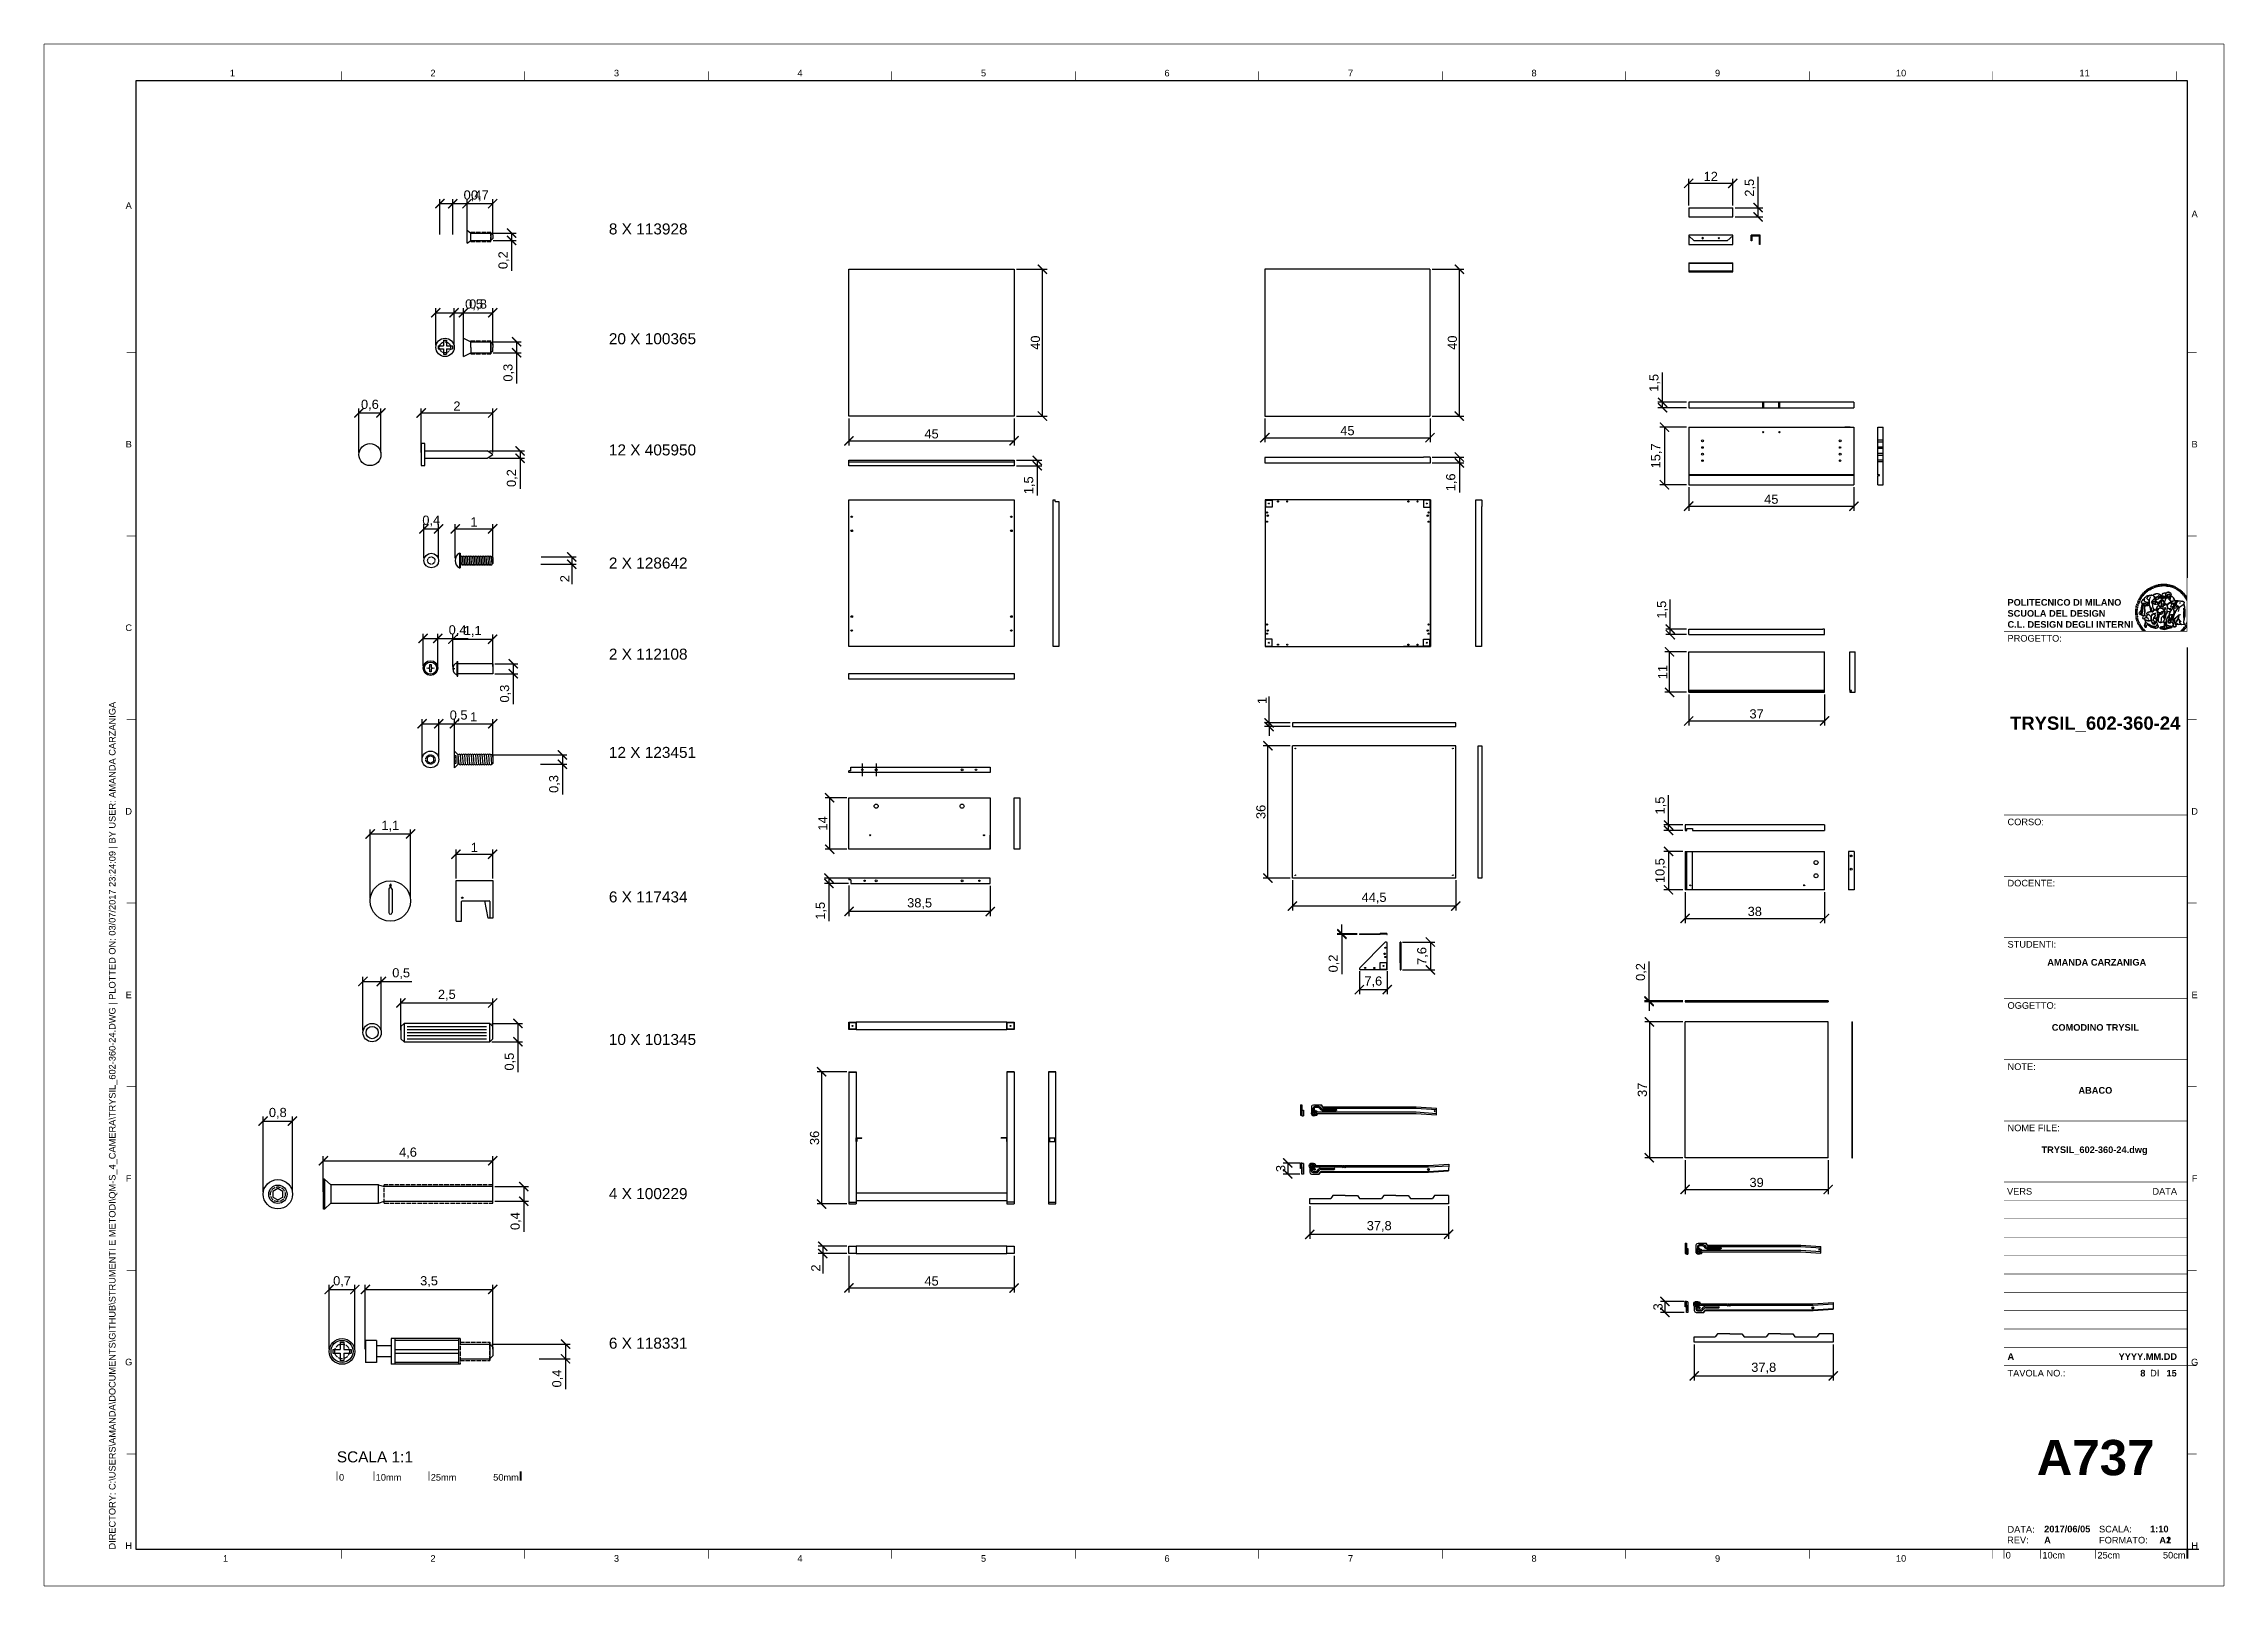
# Paper-space layout 'A737' of a CAD drawing. Header units: centimetres, sheet in millimetres. Extents: x 0 to 594, y 0 to 420.
# The model-space entities are those that its viewports show. They can reach past a viewport. Long polylines and large blocks are cut down to what shows.
import ezdxf
from ezdxf.enums import TextEntityAlignment as Align

# ---------------------------------------------------------------- set-up
doc = ezdxf.new("R2010")
doc.units = ezdxf.units.CM
doc.set_wipeout_variables(frame=1)
doc.linetypes.add('ACAD_ISO02W100', pattern=[15, 12, -3])
for name, color, linetype in [('filetto', 6, 'ACAD_ISO02W100'), ('G-ANNO-DIM', 252, 'Continuous'), ('G-ANNO-LOGO', 3, 'Continuous'), ('G-ANNO-TEXT', 3, 'Continuous'), ('G-ANNO-TTLB', 3, 'Continuous'), ('LAYOUT', 210, 'Continuous'), ('mobile', 7, 'Continuous'), ('PROIEZIONI', 251, 'Continuous'), ('SIMBOLI', 4, 'Continuous'), ('TESTO', 3, 'Continuous'), ('viewports', 250, 'Continuous'), ('Viti', 90, 'Continuous')]:
    doc.layers.add(name, color=color, linetype=linetype)
doc.layers.add('G-ANNO-NPLT', color=210, linetype='Continuous', plot=False)
doc.layers.get('viewports').off()
doc.styles.add('ARIAL', font='arial.ttf')
doc.styles.add('ARIAL-BOLD', font='arialbd.ttf')
doc.styles.add('E-ARIAL', font='arial.ttf')
doc.styles.get("Standard").update_dxf_attribs({"font": 'arial.ttf'})
doc.dimstyles.new('ISO-25', dxfattribs={"dimtxt": 2.5, "dimasz": 2.5, "dimexe": 1.25, "dimexo": 0.625, "dimtad": 1, "dimdec": 1, "dimtxsty": 'Standard', "dimblk": 'ARCHTICK', "dimcen": 2.5, "dimadec": 0, "dimazin": 0, "dimtfac": 1, "dimtdec": 1, "dimtmove": 0, "dimatfit": 3, "dimldrblk": 'ARCHTICK', "dimfxl": 1, "dimarcsym": 0})

psp = doc.layouts.new('A737')

# ---------------------------------------------------------------- texts
at = {"layer": 'G-ANNO-TEXT', "style": 'ARIAL'}
for s, p in [('1', (51.44, 412.16)), ('2', (106.09, 412.16)), ('3', (156.09, 412.16)), ('4', (206.09, 412.16)), ('5', (256.09, 412.16)), ('6', (306.09, 412.16)), ('7', (356.09, 412.16)), ('8', (406.09, 412.16)), ('9', (456.09, 412.16)), ('10', (506.09, 412.16)), ('11', (556.09, 412.16)), ('A', (23.18, 376.07)), ('A', (586.07, 373.8)), ('B', (23.18, 311.09)), ('B', (586.07, 311.09)), ('C', (23.18, 261.09)), ('C', (586.07, 261.09)), ('D', (23.18, 211.09)), ('D', (586.07, 211.09)), ('E', (23.18, 161.09)), ('E', (586.07, 161.09)), ('F', (23.18, 111.09)), ('F', (586.07, 111.09)), ('G', (23.18, 61.09)), ('G', (586.07, 61.09)), ('H', (23.18, 11.09)), ('H', (586.07, 11.09)), ('1', (49.58, 7.6)), ('2', (106.09, 7.6)), ('3', (156.09, 7.6)), ('4', (206.09, 7.6)), ('5', (256.09, 7.6)), ('6', (306.09, 7.6)), ('7', (356.09, 7.6)), ('8', (406.09, 7.6)), ('9', (456.09, 7.6)), ('10', (506.09, 7.6))]:
    psp.add_text(s, height=1.8, dxfattribs=at).set_placement(p, align=Align.MIDDLE_CENTER)
at = {"layer": 'G-ANNO-TEXT', "insert": (17.79, 10.04), "char_height": 1.8, "attachment_point": 1, "rotation": 90, "style": 'ARIAL'}
psp.add_mtext_dynamic_manual_height_columns('DIRECTORY: C:\\\\USERS\\\\AMANDA\\\\DOCUMENTS\\\\GITHUB\\\\STRUMENTI E METODI\\\\QM-S_4_CAMERA\\\\TRYSIL_602-360-24.DWG | PLOTTED ON: 03/07/2017 23:24:09 | BY USER: AMANDA CARZANIGA', width=412.209, gutter_width=9, heights=[0], dxfattribs=at)
at = {"layer": 'SIMBOLI', "char_height": 3, "attachment_point": 1, "style": 'ARIAL'}
for s, insert in [('8 X 113928', (154.01, 371.21)), ('20 X 100365', (154.01, 341.31)), ('12 X 405950', (154.01, 311.03)), ('2 X 128642', (154.01, 280.21)), ('2 X 112108', (154.01, 255.4)), ('12 X 123451', (154.01, 228.64)), ('6 X 117434', (154.01, 189.28)), ('10 X 101345', (154.01, 150.45)), ('4 X 100229', (154.01, 108.47)), ('6 X 118331', (154.01, 67.73))]:
    psp.add_mtext_dynamic_manual_height_columns(s, width=37.647, gutter_width=1.26, heights=[0], dxfattribs=dict(at, insert=insert))
at = {"layer": 'TESTO', "insert": (79.89, 36.77), "char_height": 3, "attachment_point": 1, "style": 'ARIAL'}
psp.add_mtext_dynamic_manual_height_columns('SCALA 1:1', width=37.647, gutter_width=1.26, heights=[0], dxfattribs=at)

msp = doc.modelspace()

# ---------------------------------------------------------------- blocks, each defined once
blk = doc.blocks.new('*U47')
at = {"layer": 'G-ANNO-TTLB', "const_width": 0.18}
for points in [[(0, -2.5), (0, 0)], [(10, 0), (10, -2.5)], [(25, 0), (25, -2.5)]]:
    blk.add_lwpolyline(points, dxfattribs=at)
at = {"layer": 'G-ANNO-TTLB'}
blk.add_lwpolyline([(50, 0, 0.48, 0.48, 0), (50, -2.5, 0.48, 0.48, 0)], format="xyseb", dxfattribs=at)
at = {"layer": 'G-ANNO-TEXT', "style": 'E-ARIAL'}
blk.add_text('0', height=1.8, dxfattribs=at).set_placement((1.2, -0.7), align=Align.TOP_CENTER)
for s, p in [('10cm', (10.5, -2.5)), ('25cm', (25.5, -2.5))]:
    blk.add_text(s, height=1.8, dxfattribs=at).set_placement(p)
blk.add_text('50cm', height=1.8, dxfattribs=at).set_placement((49.5, -2.5), align=Align.RIGHT)
blk = doc.blocks.new('logoPolimi')
for p, q in [((-1.49, 1.84), (-1.36, 1.68)), ((-1.41, 1.91), (-1.28, 1.74)), ((-1.32, 1.97), (-1.2, 1.8)), ((-1.22, 2.03), (-1.11, 1.85)), ((-1.13, 2.09), (-1.03, 1.9)), ((-1.03, 2.14), (-0.94, 1.95)), ((-0.93, 2.18), (-0.84, 1.99)), ((-0.83, 2.22), (-0.75, 2.03)), ((-0.72, 2.26), (-0.66, 2.06)), ((-0.61, 2.29), (-0.56, 2.09)), ((-0.51, 2.32), (-0.46, 2.11)), ((-0.4, 2.34), (-0.36, 2.13)), ((-0.29, 2.35), (-0.26, 2.14)), ((-0.18, 2.36), (-0.16, 2.15)), ((-0.07, 2.37), (-0.06, 2.16)), ((0.04, 2.37), (0.04, 2.16)), ((0.15, 2.36), (0.14, 2.16)), ((0.26, 2.36), (0.24, 2.15)), ((0.37, 2.34), (0.34, 2.13)), ((0.48, 2.32), (0.44, 2.12)), ((0.59, 2.3), (0.54, 2.09)), ((0.69, 2.27), (0.63, 2.07)), ((0.8, 2.23), (0.73, 2.03)), ((0.9, 2.19), (0.82, 2)), ((1, 2.15), (0.91, 1.96)), ((1.1, 2.1), (1, 1.91)), ((1.2, 2.04), (1.09, 1.86)), ((1.29, 1.99), (1.18, 1.81)), ((1.38, 1.92), (1.26, 1.75)), ((1.47, 1.86), (1.34, 1.69)), ((-2.37, 0.12), (-2.16, 0.11)), ((-2.37, 0.01), (-2.16, 0.01)), ((-2.36, 0.23), (-2.15, 0.21)), ((-2.35, 0.34), (-2.14, 0.31)), ((-2.33, 0.45), (-2.12, 0.41)), ((-2.3, 0.55), (-2.1, 0.51)), ((-2.28, 0.66), (-2.07, 0.6)), ((-2.24, 0.77), (-2.04, 0.7)), ((-2.2, 0.87), (-2.01, 0.79)), ((-2.16, 0.97), (-1.97, 0.89)), ((-2.11, 1.07), (-1.93, 0.98)), ((-2.06, 1.17), (-1.88, 1.07)), ((-2.01, 1.26), (-1.83, 1.15)), ((-1.94, 1.36), (-1.77, 1.24)), ((-1.88, 1.45), (-1.71, 1.32)), ((-1.84, 0.03), (-1.82, 0.35)), ((-1.81, 1.53), (-1.65, 1.4)), ((-1.74, 1.61), (-1.58, 1.47)), ((-1.73, 0.59), (-1.73, 0.59)), ((-1.73, 0.59), (-1.73, 0.59)), ((-1.66, 1.69), (-1.51, 1.54)), ((-1.65, 0.57), (-1.65, 0.57)), ((-1.59, 1.12), (-1.59, 1.12)), ((-1.58, 1.77), (-1.44, 1.61)), ((-1.51, 0.55), (-1.51, 0.55)), ((-1.51, 0.55), (-1.51, 0.55)), ((-1.31, 0.79), (-1.21, 0.75)), ((-1.21, 0.75), (-1.31, 0.79)), ((-1.21, 0.75), (-1.31, 0.79)), ((-1.21, 0.75), (-1.21, 0.75)), ((-1.21, 0.75), (-1.21, 0.75)), ((-1.19, 0.76), (-1.19, 0.76)), ((-1.19, 0.76), (-1.19, 0.76)), ((-1.17, 0.99), (-1.18, 0.99)), ((-1.18, 0.99), (-1.17, 0.99)), ((-1.16, 0.57), (-1.16, 0.57)), ((-1.16, 0.57), (-1.16, 0.57)), ((-1.1, 0.01), (-0.99, 0.06)), ((-0.99, 0.06), (-1.1, 0.01)), ((-0.99, 0.06), (-1.1, 0.01)), ((-0.99, 0.06), (-0.99, 0.06)), ((-0.99, 0.06), (-0.99, 0.06)), ((-0.97, 0.79), (-0.98, 0.79)), ((-0.89, 0.84), (-0.97, 0.79)), ((-0.97, 0.79), (-0.89, 0.84)), ((-0.96, 1.41), (-0.96, 1.41)), ((-0.96, 1.41), (-0.96, 1.41)), ((-0.89, 0.84), (-0.82, 0.87)), ((-0.82, 0.87), (-0.89, 0.84)), ((-0.89, 0.84), (-0.82, 0.87)), ((-0.88, 0.83), (-0.89, 0.84)), ((-0.85, 1.39), (-0.85, 1.39)), ((-0.85, 1.39), (-0.85, 1.39)), ((-0.84, 0.14), (-0.84, 0.14)), ((-0.77, 1.08), (-0.78, 1.08)), ((-0.78, 1.08), (-0.77, 1.08)), ((-0.61, 1.12), (-0.77, 1.08)), ((-0.77, 1.08), (-0.61, 1.12)), ((-0.77, 1.08), (-0.61, 1.12)), ((-0.75, 1.3), (-0.76, 1.29)), ((-0.76, 1.29), (-0.75, 1.3)), ((-0.65, 0.99), (-0.7, 0.96)), ((-0.69, 0.18), (-0.68, 0.18)), ((-0.66, 0.93), (-0.66, 0.93)), ((-0.66, 0.93), (-0.64, 0.93)), ((-0.66, 0.93), (-0.66, 0.93)), ((-0.66, 0.93), (-0.66, 0.93)), ((-0.63, 1.01), (-0.63, 1.01)), ((-0.63, 1.01), (-0.62, 1.01)), ((-0.63, 0.66), (-0.63, 0.66)), ((-0.6, 1.12), (-0.61, 1.12)), ((-0.61, 1.12), (-0.6, 1.12)), ((-0.61, 1.12), (-0.6, 1.12)), ((-0.61, 0.86), (-0.57, 0.85)), ((-0.57, 0.85), (-0.61, 0.86)), ((-0.61, 0.86), (-0.57, 0.85)), ((-0.53, 1.08), (-0.6, 1.12)), ((-0.6, 1.12), (-0.6, 1.11)), ((-0.6, 1.12), (-0.53, 1.08)), ((-0.57, 0.8), (-0.59, 0.8)), ((-0.57, 0.85), (-0.53, 0.84)), ((-0.57, 0.85), (-0.57, 0.85)), ((-0.57, 0.85), (-0.57, 0.85)), ((-0.57, 0.85), (-0.53, 0.84)), ((-0.56, 0.29), (-0.49, 0.48)), ((-0.56, 0.14), (-0.56, 0.29)), ((-0.5, 0.11), (-0.56, 0.14)), ((-0.53, 0.84), (-0.51, 0.84)), ((-0.53, 0.84), (-0.51, 0.84)), ((-0.53, 0.84), (-0.53, 0.84)), ((-0.51, 0.11), (-0.51, 0.11)), ((-0.51, 0.11), (-0.51, 0.11)), ((-0.34, 0.33), (-0.5, 0.11)), ((-0.49, 0.48), (-0.41, 0.55)), ((-0.42, 0.8), (-0.47, 0.79)), ((-0.42, 0.8), (-0.47, 0.79)), ((-0.47, 0.79), (-0.45, 0.76)), ((-0.47, 0.79), (-0.45, 0.76)), ((-0.45, 1.14), (-0.42, 1.11)), ((-0.42, 1.26), (-0.36, 1.22)), ((-0.41, 0.55), (-0.34, 0.49)), ((-0.4, 1.37), (-0.38, 1.38)), ((-0.39, 1.37), (-0.4, 1.37)), ((-0.35, 1.33), (-0.4, 1.37)), ((-0.39, 1.24), (-0.4, 1.23)), ((-0.38, 1.14), (-0.38, 1.14)), ((-0.34, 0.49), (-0.09, 0.48)), ((-0.16, 0.32), (-0.34, 0.33)), ((-0.14, 0.32), (-0.31, 0.34)), ((-0.28, 1.3), (-0.29, 1.3)), ((-0.28, 1.3), (-0.28, 1.3)), ((-0.16, 1.24), (-0.16, 1.25)), ((-0.16, 1.25), (-0.16, 1.25)), ((-0.16, 0.49), (-0.14, 0.64)), ((-0.06, 0.27), (-0.16, 0.32)), ((-0.1, 0.88), (-0.09, 0.87)), ((-0.08, 1.37), (-0.08, 1.38)), ((-0.08, 1.23), (-0.05, 1.21)), ((-0.05, 1.21), (-0.08, 1.23)), ((-0.08, 1.23), (-0.05, 1.21)), ((-0.03, 0.26), (-0.06, 0.27)), ((-0.05, 1.21), (-0.04, 1.21)), ((-0.04, 1.21), (-0.05, 1.21)), ((-0.04, 1.21), (-0.04, 1.21)), ((-0.04, 1.21), (-0.04, 1.21)), ((-0.04, 0.48), (-0.03, 0.26)), ((0.03, 1.15), (0.03, 1.15)), ((0.03, 0.66), (0.03, 0.67)), ((0.07, 0.58), (0.07, 0.57)), ((0.1, 1.18), (0.1, 1.18)), ((0.1, 0.84), (0.1, 0.84)), ((0.13, 1.32), (0.17, 1.19)), ((0.14, 0.71), (0.34, 0.65)), ((0.31, 0.56), (0.17, 0.63)), ((0.27, 1.61), (0.27, 1.61)), ((0.27, 1.61), (0.27, 1.61)), ((0.27, 1.61), (0.27, 1.61)), ((0.29, 1.29), (0.29, 1.29)), ((0.29, 1.29), (0.29, 1.29)), ((0.29, 1.29), (0.29, 1.29)), ((0.29, 1.29), (0.29, 1.29)), ((0.33, 0.49), (0.34, 0.49)), ((0.33, 0.03), (0.35, 0.03)), ((0.33, 0.03), (0.35, 0.03)), ((0.34, 0.65), (0.34, 0.64)), ((0.35, 0.03), (0.57, 0.06)), ((0.35, 0.03), (0.57, 0.06)), ((0.35, 0.03), (0.35, 0.03)), ((0.35, 0.03), (0.35, 0.03)), ((0.38, 1.36), (0.37, 1.35)), ((0.38, 0.34), (0.37, 0.34)), ((0.38, 0.34), (0.38, 0.34)), ((0.43, 0.67), (0.39, 0.64)), ((0.49, 1.05), (0.51, 1.13)), ((0.51, 1.13), (0.49, 1.05)), ((0.49, 1.05), (0.51, 1.13)), ((0.51, 1.31), (0.5, 1.29)), ((0.51, 1.13), (0.52, 1.23)), ((0.52, 1.23), (0.51, 1.23)), ((0.51, 1.23), (0.52, 1.23)), ((0.52, 1.23), (0.51, 1.13)), ((0.51, 1.13), (0.52, 1.23)), ((0.52, 1.24), (0.6, 1.37)), ((0.52, 1.23), (0.6, 1.36)), ((0.6, 1.36), (0.52, 1.23)), ((0.52, 1.23), (0.52, 1.23)), ((0.52, 1.23), (0.52, 1.24)), ((0.52, 1.23), (0.52, 1.23)), ((0.55, 1.07), (0.53, 1.06)), ((0.53, 1.04), (0.53, 1.06)), ((0.53, 1.05), (0.53, 1.04)), ((0.54, 0.3), (0.63, 0.32)), ((0.54, -0.08), (0.61, 0.06)), ((0.61, 0.06), (0.54, -0.08)), ((0.54, -0.08), (0.61, 0.06)), ((0.56, 0.19), (0.59, 0.21)), ((0.57, 1.07), (0.57, 1.07)), ((0.57, 1.07), (0.57, 1.07)), ((0.57, 1.07), (0.57, 1.07)), ((0.57, 1.07), (0.57, 1.07)), ((0.57, 1.07), (0.57, 1.07)), ((0.57, 1.07), (0.57, 1.07)), ((0.57, 1.07), (0.57, 1.07)), ((0.58, 0.3), (0.59, 0.29)), ((0.59, 0.78), (0.59, 0.79)), ((0.59, 0.79), (0.59, 0.79)), ((0.59, 0.79), (0.59, 0.79)), ((0.59, 0.79), (0.59, 0.78)), ((0.61, 0.06), (0.6, 0.07)), ((0.6, 0.07), (0.61, 0.06)), ((0.61, 0.06), (0.61, 0.07)), ((0.62, 0.21), (0.65, 0.22)), ((0.64, 1.37), (0.65, 1.37)), ((0.69, 0.86), (0.68, 0.86)), ((0.68, 0.86), (0.69, 0.86)), ((0.68, 0.76), (0.68, 0.76)), ((0.76, 0.26), (0.76, 0.26)), ((0.82, 0.35), (0.84, 0.36)), ((0.82, 0.35), (0.82, 0.35)), ((0.84, 0.36), (0.84, 0.37)), ((0.85, 0.34), (1.05, 0.35)), ((0.93, 1.05), (0.93, 1.05)), ((0.93, 1.05), (0.93, 1.05)), ((0.93, 1.05), (0.93, 1.04)), ((0.93, 1.05), (0.93, 1.05)), ((0.97, 0.66), (0.96, 0.66)), ((1.01, 0.97), (0.98, 0.96)), ((1.17, 0.96), (1.17, 0.95)), ((1.17, 0.95), (1.17, 0.95)), ((1.34, 0.37), (1.26, 0.04)), ((1.27, 0.37), (1.27, 0.38)), ((1.28, 0.95), (1.28, 0.95)), ((1.37, 0.73), (1.46, 0.81)), ((1.41, 0.4), (1.41, 0.41)), ((1.56, 1.79), (1.42, 1.63)), ((1.64, 1.71), (1.49, 1.56)), ((1.49, 0.9), (1.57, 0.92)), ((1.72, 1.63), (1.56, 1.49)), ((1.67, 0.6), (1.57, 0.53)), ((1.79, 1.55), (1.63, 1.41)), ((1.86, 1.47), (1.7, 1.34)), ((1.93, 1.38), (1.76, 1.26)), ((1.99, 1.29), (1.81, 1.17)), ((2.05, 1.19), (1.87, 1.09)), ((2.1, 1.1), (1.92, 1)), ((2.15, 1), (1.96, 0.91)), ((2.19, 0.9), (2, 0.82)), ((2.23, 0.79), (2.04, 0.72)), ((2.27, 0.69), (2.07, 0.63)), ((2.3, 0.58), (2.09, 0.53)), ((2.32, 0.47), (2.12, 0.43)), ((2.34, 0.37), (2.13, 0.33)), ((2.36, 0.26), (2.15, 0.23)), ((2.37, 0.15), (2.16, 0.13)), ((2.37, 0.04), (2.16, 0.03)), ((-2.37, -0.1), (-2.16, -0.09)), ((-2.36, -0.21), (-2.15, -0.19)), ((-2.35, -0.32), (-2.14, -0.29)), ((-2.33, -0.43), (-2.12, -0.39)), ((-2.31, -0.54), (-2.1, -0.49)), ((-2.28, -0.65), (-2.08, -0.59)), ((-2.25, -0.75), (-2.05, -0.69)), ((-2.21, -0.86), (-2.02, -0.78)), ((-2.17, -0.96), (-1.98, -0.87)), ((-2.12, -1.06), (-1.93, -0.96)), ((-2.07, -1.16), (-1.89, -1.05)), ((-2.04, -0.15), (-1.97, -0.2)), ((-2.01, -1.25), (-1.84, -1.14)), ((-1.95, -1.34), (-1.78, -1.22)), ((-1.89, -1.43), (-1.72, -1.31)), ((-1.82, -1.52), (-1.66, -1.38)), ((-1.75, -1.6), (-1.59, -1.46)), ((-1.67, -1.68), (-1.52, -1.53)), ((-1.58, -0.12), (-1.6, -0.18)), ((-1.6, -0.18), (-1.58, -0.28)), ((-1.57, -0.54), (-1.59, -0.54)), ((-1.59, -0.54), (-1.59, -0.54)), ((-1.59, -1.76), (-1.45, -1.6)), ((-1.56, -0.32), (-1.56, -0.31)), ((-1.56, -0.31), (-1.56, -0.31)), ((-1.53, -0.65), (-1.53, -0.65)), ((-1.53, -0.65), (-1.53, -0.65)), ((-1.51, -1.83), (-1.37, -1.67)), ((-1.48, -0.86), (-1.48, -0.85)), ((-1.42, -0.37), (-1.42, -0.37)), ((-1.42, -1.9), (-1.29, -1.73)), ((-1.38, -0.46), (-1.38, -0.46)), ((-1.33, -1.96), (-1.21, -1.79)), ((-1.31, -0.24), (-1.31, -0.23)), ((-1.31, -0.23), (-1.31, -0.24)), ((-1.23, -0.19), (-1.23, -0.19)), ((-1.23, -0.19), (-1.23, -0.19)), ((-1.23, -0.19), (-1.23, -0.19)), ((-1.23, -0.19), (-1.23, -0.19)), ((-1.01, -0.39), (-1.02, -0.39)), ((-1.02, -0.39), (-1.01, -0.39)), ((-1.02, -0.7), (-1.02, -0.7)), ((-1.02, -0.7), (-1.02, -0.7)), ((-1.02, -0.7), (-1.02, -0.7)), ((-0.79, -0.51), (-0.83, -0.58)), ((-0.83, -0.58), (-0.79, -0.51)), ((-0.83, -0.58), (-0.79, -0.51)), ((-0.78, -1.05), (-0.83, -0.94)), ((-0.83, -0.94), (-0.78, -1.05)), ((-0.83, -0.94), (-0.83, -0.94)), ((-0.83, -0.94), (-0.78, -1.05)), ((-0.82, -1.23), (-0.82, -1.23)), ((-0.82, -1.23), (-0.77, -1.23)), ((-0.77, -1.23), (-0.82, -1.23)), ((-0.82, -1.23), (-0.82, -1.23)), ((-0.77, -1.23), (-0.82, -1.23)), ((-0.75, -0.96), (-0.8, -0.89)), ((-0.8, -0.89), (-0.79, -0.92)), ((-0.79, -0.92), (-0.8, -0.89)), ((-0.8, -0.89), (-0.75, -0.96)), ((-0.79, -0.92), (-0.8, -0.89)), ((-0.8, -0.89), (-0.8, -0.89)), ((-0.8, -0.89), (-0.75, -0.96)), ((-0.79, -0.92), (-0.78, -0.95)), ((-0.78, -0.95), (-0.79, -0.92)), ((-0.78, -0.95), (-0.79, -0.92)), ((-0.77, -0.49), (-0.78, -0.48)), ((-0.78, -0.48), (-0.77, -0.49)), ((-0.78, -0.95), (-0.76, -1)), ((-0.76, -1), (-0.78, -0.95)), ((-0.76, -1), (-0.78, -0.95)), ((-0.71, -0.89), (-0.75, -0.87)), ((-0.75, -0.87), (-0.71, -0.89)), ((-0.75, -0.87), (-0.71, -0.89)), ((-0.72, -1.01), (-0.75, -0.96)), ((-0.75, -0.96), (-0.72, -1.01)), ((-0.75, -0.96), (-0.72, -1.01)), ((-0.64, -0.93), (-0.71, -0.89)), ((-0.71, -0.89), (-0.64, -0.93)), ((-0.71, -0.89), (-0.64, -0.93)), ((-0.66, -0.53), (-0.66, -0.53)), ((-0.66, -0.53), (-0.66, -0.53)), ((-0.66, -0.53), (-0.66, -0.53)), ((-0.39, -0.81), (-0.51, -0.69)), ((-0.51, -1.04), (-0.5, -1.04)), ((-0.48, -0.42), (-0.48, -0.42)), ((-0.48, -0.42), (-0.48, -0.42)), ((-0.48, -0.42), (-0.48, -0.42)), ((-0.41, -0.51), (-0.41, -0.51)), ((-0.38, -0.05), (-0.39, -0.12)), ((-0.39, -0.12), (-0.37, -0.1)), ((-0.35, -0.14), (-0.37, -0.08)), ((-0.37, -0.09), (-0.37, -0.09)), ((-0.33, -0.12), (-0.35, -0.14)), ((-0.32, -0.14), (-0.35, -0.14)), ((-0.35, -0.18), (-0.34, -0.22)), ((-0.34, -0.08), (-0.29, -0.16)), ((-0.34, -0.22), (-0.34, -0.22)), ((-0.27, -0.17), (-0.32, -0.14)), ((-0.25, -0.91), (-0.26, -0.9)), ((-0.26, -1.29), (0.1, -1.2)), ((0.1, -1.2), (-0.26, -1.29)), ((0.08, -1.4), (-0.26, -1.29)), ((-0.26, -1.29), (0.08, -1.4)), ((-0.26, -1.38), (-0.26, -1.29)), ((-0.26, -1.29), (-0.26, -1.29)), ((-0.26, -1.29), (-0.26, -1.38)), ((-0.26, -1.29), (0.08, -1.4)), ((-0.26, -1.29), (-0.26, -1.29)), ((0.08, -1.49), (-0.26, -1.38)), ((-0.26, -1.38), (0.09, -1.49)), ((-0.14, -0.15), (-0.16, -0.13)), ((-0.11, -0.04), (-0.12, -0.05)), ((-0.04, -0.41), (-0.01, -0.44)), ((-0.01, -0.44), (-0.04, -0.41)), ((-0.04, -0.41), (-0.01, -0.44)), ((0.07, -0.84), (0.07, -0.84)), ((0.07, -0.84), (0.07, -0.84)), ((0.1, -1.2), (0.08, -1.32)), ((0.08, -1.32), (0.13, -1.2)), ((0.08, -1.4), (0.72, -1.22)), ((0.72, -1.22), (0.08, -1.4)), ((0.08, -1.4), (0.72, -1.22)), ((0.72, -1.31), (0.08, -1.49)), ((0.08, -1.44), (0.08, -1.4)), ((0.08, -1.4), (0.08, -1.44)), ((0.08, -1.4), (0.08, -1.49)), ((0.08, -1.49), (0.08, -1.44)), ((0.08, -1.44), (0.08, -1.44)), ((0.08, -1.44), (0.08, -1.45)), ((0.08, -1.45), (0.08, -1.46)), ((0.08, -1.46), (0.08, -1.49)), ((0.1, -1.01), (0.09, -0.86)), ((0.1, -1.01), (0.09, -0.86)), ((0.09, -1.49), (0.72, -1.31)), ((0.1, -1.2), (0.12, -1.04)), ((0.12, -1.04), (0.1, -1.2)), ((0.13, -1.2), (0.1, -1.2)), ((0.1, -1.2), (0.13, -1.2)), ((0.13, -1.2), (0.1, -1.2)), ((0.1, -1.2), (0.1, -1.2)), ((0.11, -0.44), (0.11, -0.44)), ((0.11, -0.44), (0.11, -0.44)), ((0.12, -0.21), (0.12, -0.21)), ((0.12, -0.21), (0.12, -0.21)), ((0.12, -0.21), (0.12, -0.21)), ((0.12, -0.21), (0.12, -0.21)), ((0.12, -0.21), (0.12, -0.21)), ((0.12, -0.21), (0.12, -0.21)), ((0.12, -0.21), (0.12, -0.21)), ((0.12, -0.21), (0.12, -0.21)), ((0.12, -0.21), (0.12, -0.21)), ((0.12, -0.21), (0.12, -0.21)), ((0.12, -0.21), (0.12, -0.21)), ((0.12, -0.21), (0.12, -0.21)), ((0.12, -0.21), (0.12, -0.21)), ((0.12, -0.56), (0.14, -0.53)), ((0.14, -0.53), (0.12, -0.56)), ((0.12, -0.56), (0.14, -0.53)), ((0.12, -1.04), (0.12, -1.04)), ((0.12, -1.04), (0.12, -1.04)), ((0.12, -1.04), (0.12, -1.04)), ((0.21, -0.99), (0.13, -1.2)), ((0.13, -1.2), (0.21, -0.99)), ((0.36, -1.14), (0.13, -1.2)), ((0.13, -1.2), (0.26, -1.17)), ((0.14, -0.53), (0.16, -0.49)), ((0.16, -0.49), (0.14, -0.53)), ((0.14, -0.53), (0.16, -0.49)), ((0.16, -0.49), (0.16, -0.49)), ((0.16, -0.49), (0.16, -0.49)), ((0.28, -1.19), (0.21, -0.99)), ((0.21, -0.99), (0.31, -1.27)), ((0.24, -0.17), (0.24, -0.16)), ((0.24, -0.16), (0.24, -0.17)), ((0.25, -0.84), (0.25, -0.88)), ((0.25, -0.88), (0.25, -0.84)), ((0.25, -0.88), (0.25, -0.84)), ((0.25, -0.88), (0.29, -1.17)), ((0.26, -0.88), (0.25, -0.88)), ((0.31, -1.27), (0.25, -0.88)), ((0.26, -1.17), (0.28, -1.16)), ((0.28, -1.16), (0.36, -1.14)), ((0.29, -1.17), (0.28, -1.19)), ((0.36, -1.14), (0.72, -1.22)), ((0.72, -1.22), (0.36, -1.14)), ((0.49, -0.31), (0.49, -0.31)), ((0.49, -0.31), (0.49, -0.31)), ((0.5, -0.27), (0.5, -0.27)), ((0.51, -0.27), (0.51, -0.27)), ((0.72, -0.81), (0.75, -0.89)), ((0.72, -1.22), (0.72, -1.31)), ((0.72, -1.31), (0.72, -1.22)), ((0.74, -0.23), (0.74, -0.23)), ((0.74, -0.23), (0.75, -0.24)), ((0.75, -0.23), (0.75, -0.23)), ((0.86, -0.25), (0.82, -0.34)), ((0.87, -0.22), (0.86, -0.23)), ((0.87, -0.22), (0.86, -0.25)), ((0.96, -0.58), (0.96, -0.57)), ((1.05, -1.05), (1.04, -1.05)), ((1.28, -2), (1.17, -1.82)), ((1.37, -1.93), (1.25, -1.76)), ((1.31, -0.27), (1.3, -0.26)), ((1.3, -0.26), (1.3, -0.26)), ((1.3, -0.26), (1.3, -0.26)), ((1.3, -0.26), (1.31, -0.27)), ((1.3, -0.26), (1.3, -0.26)), ((1.46, -1.87), (1.33, -1.7)), ((1.54, -1.8), (1.41, -1.64)), ((1.63, -1.72), (1.48, -1.57)), ((1.71, -1.65), (1.55, -1.5)), ((1.78, -1.57), (1.62, -1.43)), ((1.85, -1.48), (1.69, -1.35)), ((1.92, -1.39), (1.75, -1.27)), ((1.98, -1.3), (1.81, -1.19)), ((2.04, -1.21), (1.86, -1.1)), ((2.09, -1.11), (1.91, -1.01)), ((2.14, -1.01), (1.95, -0.92)), ((2.19, -0.91), (1.99, -0.83)), ((2.23, -0.81), (2.03, -0.74)), ((2.26, -0.7), (2.06, -0.64)), ((2.29, -0.6), (2.09, -0.55)), ((2.32, -0.49), (2.11, -0.45)), ((2.34, -0.38), (2.13, -0.35)), ((2.35, -0.27), (2.15, -0.25)), ((2.37, -0.08), (2.16, -0.07)), ((2.36, -0.16), (2.16, -0.15)), ((-1.24, -2.02), (-1.13, -1.84)), ((-1.14, -2.08), (-1.04, -1.89)), ((-1.04, -2.13), (-0.95, -1.94)), ((-0.94, -2.18), (-0.86, -1.98)), ((-0.84, -2.22), (-0.77, -2.02)), ((-0.74, -2.25), (-0.67, -2.05)), ((-0.63, -2.29), (-0.57, -2.08)), ((-0.52, -2.31), (-0.48, -2.11)), ((-0.42, -2.33), (-0.38, -2.13)), ((-0.31, -2.35), (-0.28, -2.14)), ((-0.2, -2.36), (-0.18, -2.15)), ((-0.09, -2.37), (-0.08, -2.16)), ((0.03, -2.37), (0.02, -2.16)), ((0.14, -2.37), (0.12, -2.16)), ((0.25, -2.36), (0.22, -2.15)), ((0.35, -2.34), (0.32, -2.14)), ((0.46, -2.32), (0.42, -2.12)), ((0.57, -2.3), (0.52, -2.1)), ((0.68, -2.27), (0.62, -2.07)), ((0.78, -2.24), (0.71, -2.04)), ((0.89, -2.2), (0.81, -2)), ((0.99, -2.15), (0.9, -1.96)), ((1.09, -2.11), (0.99, -1.92)), ((1.19, -2.05), (1.08, -1.87))]:
    blk.add_line(p, q)
for points in [[(-1.9, 0.12), (-1.94, 0.02), (-2.05, -0.09), (-2.05, -0.09)], [(-1.86, 0.38), (-1.86, 0.38), (-1.87, 0.19), (-1.9, 0.12)], [(-1.76, 0.6), (-1.76, 0.6), (-1.84, 0.57), (-1.86, 0.38)], [(-1.86, -0.04), (-1.84, 0.02), (-1.84, 0.03), (-1.84, 0.03)], [(-1.82, 0.78), (-1.83, 0.8), (-1.85, 0.86), (-1.83, 0.88)], [(-1.82, 0.78), (-1.83, 0.8), (-1.85, 0.86), (-1.83, 0.88)], [(-1.83, 0.88), (-1.81, 0.9), (-1.76, 0.96), (-1.76, 0.96)], [(-1.83, 0.88), (-1.81, 0.9), (-1.76, 0.96), (-1.76, 0.96)], [(-1.76, 0.6), (-1.83, 0.7), (-1.78, 0.74), (-1.78, 0.74)], [(-1.78, 0.74), (-1.79, 0.74), (-1.83, 0.7), (-1.76, 0.6)], [(-1.78, 0.74), (-1.8, 0.76), (-1.81, 0.78), (-1.82, 0.78)], [(-1.78, 0.74), (-1.8, 0.76), (-1.81, 0.78), (-1.82, 0.78)], [(-1.82, 0.35), (-1.81, 0.5), (-1.73, 0.59), (-1.73, 0.59)], [(-1.82, -0.19), (-1.73, -0.07), (-1.75, 0.14), (-1.75, 0.3)], [(-1.75, 0.33), (-1.75, 0.17), (-1.73, -0.05), (-1.8, -0.17)], [(-1.78, 0.74), (-1.75, 0.72), (-1.72, 0.69), (-1.68, 0.7)], [(-1.68, 0.7), (-1.72, 0.69), (-1.75, 0.72), (-1.78, 0.74)], [(-1.68, 0.7), (-1.72, 0.69), (-1.75, 0.72), (-1.78, 0.74)], [(-1.78, 0.74), (-1.78, 0.74), (-1.78, 0.74), (-1.78, 0.74)], [(-1.76, 0.96), (-1.68, 1.1), (-1.59, 1.12), (-1.59, 1.12)], [(-1.76, 0.96), (-1.68, 1.1), (-1.6, 1.12), (-1.6, 1.12)], [(-1.73, 0.59), (-1.74, 0.59), (-1.75, 0.6), (-1.76, 0.6)], [(-1.73, 0.59), (-1.74, 0.59), (-1.75, 0.6), (-1.76, 0.6)], [(-1.75, 0.3), (-1.76, 0.47), (-1.65, 0.57), (-1.65, 0.57)], [(-1.65, 0.57), (-1.65, 0.57), (-1.76, 0.5), (-1.75, 0.33)], [(-1.65, 0.57), (-1.68, 0.58), (-1.7, 0.58), (-1.73, 0.59)], [(-1.65, 0.57), (-1.68, 0.58), (-1.7, 0.58), (-1.73, 0.59)], [(-1.5, 0.71), (-1.53, 0.74), (-1.61, 0.71), (-1.68, 0.7)], [(-1.68, 0.7), (-1.61, 0.71), (-1.53, 0.73), (-1.5, 0.71)], [(-1.5, 0.71), (-1.53, 0.73), (-1.61, 0.71), (-1.68, 0.7)], [(-1.51, 0.55), (-1.56, 0.56), (-1.61, 0.56), (-1.65, 0.57)], [(-1.65, 0.57), (-1.61, 0.56), (-1.56, 0.56), (-1.51, 0.55)], [(-1.51, 0.55), (-1.56, 0.56), (-1.61, 0.56), (-1.65, 0.57)], [(-1.59, 1.12), (-1.6, 1.06), (-1.61, 0.99), (-1.61, 0.97)], [(-1.61, 0.97), (-1.61, 0.99), (-1.6, 1.06), (-1.59, 1.12)], [(-1.61, 0.97), (-1.61, 0.99), (-1.6, 1.06), (-1.59, 1.12)], [(-1.61, 0.97), (-1.61, 0.95), (-1.56, 0.88), (-1.54, 0.87)], [(-1.54, 0.87), (-1.56, 0.88), (-1.61, 0.95), (-1.61, 0.97)], [(-1.54, 0.87), (-1.56, 0.88), (-1.61, 0.96), (-1.61, 0.97)], [(-1.59, 1.12), (-1.59, 1.13), (-1.59, 1.15), (-1.58, 1.16)], [(-1.59, 1.12), (-1.59, 1.13), (-1.59, 1.15), (-1.58, 1.16)], [(-1.58, 1.16), (-1.57, 1.21), (-1.52, 1.23), (-1.49, 1.25)], [(-1.58, 1.16), (-1.57, 1.21), (-1.52, 1.23), (-1.49, 1.25)], [(-1.58, 0.36), (-1.58, 0.48), (-1.51, 0.55), (-1.51, 0.55)], [(-1.51, 0.55), (-1.51, 0.55), (-1.58, 0.48), (-1.58, 0.36)], [(-1.51, 0.55), (-1.51, 0.55), (-1.58, 0.48), (-1.58, 0.36)], [(-1.55, 0.04), (-1.55, 0.08), (-1.58, 0.25), (-1.58, 0.36)], [(-1.58, 0.36), (-1.58, 0.25), (-1.55, 0.08), (-1.55, 0.04)], [(-1.58, 0.36), (-1.58, 0.25), (-1.55, 0.08), (-1.55, 0.04)], [(-1.58, -0.12), (-1.57, -0.06), (-1.55, 0.02), (-1.55, 0.04)], [(-1.55, 0.04), (-1.55, 0.02), (-1.57, -0.06), (-1.58, -0.12)], [(-1.55, 0.04), (-1.55, 0.02), (-1.56, -0.04), (-1.57, -0.1)], [(-1.54, 0.87), (-1.52, 0.85), (-1.47, 0.83), (-1.44, 0.83)], [(-1.44, 0.83), (-1.47, 0.83), (-1.52, 0.85), (-1.54, 0.87)], [(-1.45, 0.83), (-1.47, 0.83), (-1.52, 0.85), (-1.54, 0.87)], [(-1.51, 0.55), (-1.33, 0.54), (-1.16, 0.57), (-1.16, 0.57)], [(-1.16, 0.57), (-1.16, 0.57), (-1.33, 0.54), (-1.51, 0.55)], [(-1.16, 0.57), (-1.16, 0.57), (-1.33, 0.54), (-1.51, 0.55)], [(-1.5, 0.71), (-1.46, 0.68), (-1.4, 0.62), (-1.33, 0.66)], [(-1.33, 0.66), (-1.4, 0.62), (-1.46, 0.68), (-1.5, 0.71)], [(-1.33, 0.66), (-1.4, 0.62), (-1.46, 0.68), (-1.5, 0.71)], [(-1.49, 1.25), (-1.46, 1.26), (-1.42, 1.33), (-1.39, 1.36)], [(-1.49, 1.25), (-1.46, 1.27), (-1.43, 1.34), (-1.39, 1.36)], [(-1.31, 0.79), (-1.33, 0.79), (-1.42, 0.83), (-1.45, 0.83)], [(-1.44, 0.83), (-1.42, 0.83), (-1.33, 0.79), (-1.31, 0.79)], [(-1.31, 0.79), (-1.33, 0.79), (-1.42, 0.83), (-1.44, 0.83)], [(-1.35, 1.1), (-1.4, 1.17), (-1.36, 1.23), (-1.29, 1.31)], [(-1.29, 1.31), (-1.36, 1.23), (-1.4, 1.17), (-1.35, 1.1)], [(-1.35, 1.1), (-1.4, 1.17), (-1.36, 1.23), (-1.29, 1.31)], [(-1.39, 1.36), (-1.35, 1.38), (-1.26, 1.4), (-1.19, 1.41)], [(-1.39, 1.36), (-1.35, 1.38), (-1.26, 1.4), (-1.19, 1.41)], [(-1.18, 0.99), (-1.24, 0.97), (-1.3, 1.03), (-1.35, 1.1)], [(-1.35, 1.1), (-1.3, 1.03), (-1.24, 0.97), (-1.18, 0.99)], [(-1.18, 1), (-1.24, 0.97), (-1.3, 1.03), (-1.35, 1.1)], [(-1.33, 0.66), (-1.28, 0.7), (-1.23, 0.73), (-1.21, 0.75)], [(-1.21, 0.75), (-1.23, 0.73), (-1.28, 0.7), (-1.33, 0.66)], [(-1.21, 0.75), (-1.23, 0.73), (-1.28, 0.7), (-1.33, 0.66)], [(-1.29, 1.31), (-1.22, 1.39), (-1.01, 1.41), (-0.96, 1.41)], [(-0.96, 1.41), (-1.01, 1.41), (-1.22, 1.39), (-1.29, 1.31)], [(-1.29, 1.31), (-1.22, 1.39), (-1.01, 1.41), (-0.96, 1.41)], [(-1.24, -0.02), (-1.21, -0.01), (-1.1, 0.01), (-1.1, 0.01)], [(-1.1, 0.01), (-1.1, 0.01), (-1.21, -0.01), (-1.24, -0.02)], [(-1.1, 0.01), (-1.1, 0.01), (-1.21, -0.01), (-1.24, -0.02)], [(-1.21, 0.75), (-1.2, 0.75), (-1.19, 0.76), (-1.19, 0.76)], [(-1.19, 0.76), (-1.19, 0.76), (-1.2, 0.75), (-1.21, 0.75)], [(-1.19, 0.76), (-1.19, 0.76), (-1.2, 0.76), (-1.21, 0.75)], [(-1.19, 1.41), (-1.11, 1.43), (-0.97, 1.41), (-0.97, 1.41)], [(-1.19, 1.41), (-1.12, 1.43), (-0.98, 1.41), (-0.98, 1.41)], [(-1.19, 0.76), (-1.19, 0.77), (-1.18, 0.78), (-1.18, 0.79)], [(-1.18, 0.79), (-1.18, 0.78), (-1.19, 0.77), (-1.19, 0.76)], [(-1.19, 0.76), (-1.19, 0.77), (-1.19, 0.78), (-1.18, 0.79)], [(-1.18, 0.68), (-1.18, 0.68), (-1.19, 0.71), (-1.19, 0.76)], [(-1.19, 0.76), (-1.19, 0.71), (-1.18, 0.68), (-1.18, 0.68)], [(-1.18, 0.68), (-1.18, 0.68), (-1.19, 0.71), (-1.19, 0.76)], [(-1.18, 0.97), (-1.18, 0.97), (-1.18, 0.98), (-1.17, 0.99)], [(-1.17, 0.99), (-1.18, 0.98), (-1.18, 0.97), (-1.18, 0.97)], [(-1.18, 0.97), (-1.18, 0.97), (-1.18, 0.98), (-1.17, 0.99)], [(-1.18, 0.79), (-1.17, 0.86), (-1.18, 0.95), (-1.18, 0.97)], [(-1.18, 0.97), (-1.18, 0.95), (-1.17, 0.86), (-1.18, 0.79)], [(-1.18, 0.79), (-1.17, 0.86), (-1.18, 0.95), (-1.18, 0.97)], [(-1.16, 0.57), (-1.17, 0.6), (-1.18, 0.64), (-1.18, 0.68)], [(-1.18, 0.68), (-1.18, 0.64), (-1.17, 0.6), (-1.16, 0.57)], [(-1.16, 0.57), (-1.17, 0.6), (-1.18, 0.64), (-1.18, 0.68)], [(-1.17, 0.99), (-1.17, 1.03), (-1.16, 1.09), (-1.14, 1.13)], [(-1.09, 0.42), (-1.1, 0.44), (-1.14, 0.48), (-1.16, 0.57)], [(-1.16, 0.57), (-1.14, 0.48), (-1.1, 0.44), (-1.09, 0.42)], [(-1.09, 0.42), (-1.1, 0.44), (-1.14, 0.48), (-1.16, 0.57)], [(-1.14, 1.13), (-1.12, 1.18), (-1.05, 1.31), (-1.05, 1.31)], [(-1.12, 0.46), (-1.12, 0.46), (-1.13, 0.38), (-1.11, 0.26)], [(-1.11, 0.26), (-1.08, 0.14), (-1.05, 0.03), (-1.05, 0.03)], [(-1.02, 0.32), (-1.02, 0.32), (-1.08, 0.4), (-1.09, 0.42)], [(-1.09, 0.42), (-1.08, 0.4), (-1.02, 0.32), (-1.02, 0.32)], [(-1.02, 0.32), (-1.02, 0.32), (-1.08, 0.4), (-1.09, 0.42)], [(-0.98, 0.2), (-0.98, 0.21), (-1.02, 0.32), (-1.02, 0.32)], [(-1.02, 0.32), (-1.02, 0.32), (-0.98, 0.21), (-0.98, 0.2)], [(-0.98, 0.2), (-0.98, 0.21), (-1.02, 0.32), (-1.02, 0.32)], [(-1.01, 0.12), (-1, 0.16), (-0.98, 0.19), (-0.98, 0.2)], [(-0.98, 0.2), (-0.98, 0.19), (-1, 0.16), (-1.01, 0.12)], [(-1.01, 0.12), (-1, 0.16), (-0.98, 0.19), (-0.98, 0.2)], [(-0.99, 0.06), (-1, 0.07), (-1.01, 0.1), (-1.01, 0.12)], [(-1.01, 0.12), (-1.01, 0.1), (-1, 0.07), (-0.99, 0.06)], [(-0.99, 0.06), (-1, 0.07), (-1.01, 0.1), (-1.01, 0.12)], [(-0.99, 0.06), (-0.99, 0.06), (-0.99, 0.06), (-0.98, 0.05)], [(-0.98, 0.05), (-0.99, 0.06), (-0.99, 0.06), (-0.99, 0.06)], [(-0.99, 0.05), (-0.99, 0.06), (-0.99, 0.06), (-0.99, 0.06)], [(-0.95, 0.02), (-0.96, 0.03), (-0.97, 0.04), (-0.99, 0.05)], [(-0.98, 1.41), (-0.98, 1.41), (-0.97, 1.41), (-0.96, 1.41)], [(-0.98, 0.81), (-0.94, 0.85), (-0.92, 0.93), (-0.91, 0.97)], [(-0.91, 0.97), (-0.92, 0.93), (-0.94, 0.85), (-0.98, 0.81)], [(-0.91, 0.97), (-0.92, 0.93), (-0.94, 0.85), (-0.98, 0.81)], [(-0.98, 0.79), (-0.98, 0.81), (-0.98, 0.81), (-0.98, 0.81)], [(-0.98, 0.81), (-0.98, 0.81), (-0.98, 0.81), (-0.98, 0.79)], [(-0.98, 0.81), (-0.98, 0.81), (-0.98, 0.81), (-0.98, 0.79)], [(-0.98, 0.79), (-0.98, 0.79), (-0.98, 0.78), (-0.97, 0.77)], [(-0.98, 0.79), (-0.98, 0.79), (-0.98, 0.78), (-0.97, 0.77)], [(-0.98, 0.05), (-0.97, 0.04), (-0.96, 0.03), (-0.95, 0.02)], [(-0.95, 0.02), (-0.96, 0.03), (-0.97, 0.04), (-0.98, 0.05)], [(-0.97, 1.41), (-0.97, 1.41), (-0.97, 1.41), (-0.96, 1.41)], [(-0.97, 0.77), (-0.96, 0.74), (-0.91, 0.64), (-0.91, 0.57)], [(-0.97, 0.77), (-0.96, 0.74), (-0.91, 0.64), (-0.91, 0.57)], [(-0.96, 1.41), (-0.94, 1.41), (-0.9, 1.41), (-0.85, 1.39)], [(-0.96, 1.41), (-0.94, 1.41), (-0.9, 1.41), (-0.85, 1.39)], [(-0.95, 0.02), (-0.94, 0.01), (-0.92, 0.01), (-0.9, 0.01)], [(-0.9, 0.01), (-0.92, 0.01), (-0.94, 0.01), (-0.95, 0.02)], [(-0.91, 0.01), (-0.92, 0.01), (-0.94, 0.01), (-0.95, 0.02)], [(-0.91, 0.97), (-0.89, 1), (-0.87, 1.01), (-0.84, 1.02)], [(-0.84, 1.02), (-0.87, 1.01), (-0.89, 1), (-0.91, 0.97)], [(-0.84, 1.02), (-0.87, 1.01), (-0.89, 1.01), (-0.91, 0.97)], [(-0.91, 0.57), (-0.91, 0.5), (-0.9, 0.43), (-0.88, 0.37)], [(-0.91, 0.57), (-0.91, 0.5), (-0.9, 0.43), (-0.88, 0.37)], [(-0.87, 0.03), (-0.87, 0.03), (-0.89, 0.01), (-0.91, 0.01)], [(-0.9, 0.01), (-0.89, 0.01), (-0.87, 0.03), (-0.87, 0.03)], [(-0.87, 0.03), (-0.87, 0.03), (-0.89, 0.01), (-0.9, 0.01)], [(-0.88, 0.84), (-0.88, 0.84), (-0.89, 0.79), (-0.88, 0.77)], [(-0.88, 0.77), (-0.89, 0.79), (-0.88, 0.83), (-0.88, 0.83)], [(-0.74, 0.66), (-0.85, 0.67), (-0.88, 0.77), (-0.88, 0.77)], [(-0.88, 0.77), (-0.88, 0.77), (-0.85, 0.67), (-0.74, 0.66)], [(-0.88, 0.37), (-0.86, 0.32), (-0.83, 0.25), (-0.82, 0.25)], [(-0.88, 0.37), (-0.86, 0.32), (-0.83, 0.25), (-0.82, 0.25)], [(-0.87, 0.03), (-0.86, 0.03), (-0.86, 0.05), (-0.86, 0.06)], [(-0.86, 0.06), (-0.86, 0.05), (-0.86, 0.03), (-0.87, 0.03)], [(-0.86, 0.06), (-0.86, 0.05), (-0.86, 0.03), (-0.87, 0.03)], [(-0.85, 1.39), (-0.86, 1.42), (-0.8, 1.45), (-0.8, 1.46)], [(-0.85, 1.39), (-0.86, 1.42), (-0.83, 1.44), (-0.82, 1.45)], [(-0.86, 0.06), (-0.86, 0.07), (-0.86, 0.1), (-0.85, 0.11)], [(-0.85, 0.11), (-0.86, 0.1), (-0.86, 0.07), (-0.86, 0.06)], [(-0.85, 0.11), (-0.86, 0.1), (-0.86, 0.07), (-0.86, 0.06)], [(-0.81, 1.36), (-0.83, 1.37), (-0.84, 1.38), (-0.85, 1.39)], [(-0.85, 1.39), (-0.84, 1.38), (-0.83, 1.37), (-0.81, 1.36)], [(-0.85, 1.39), (-0.84, 1.38), (-0.83, 1.37), (-0.81, 1.36)], [(-0.85, 0.11), (-0.85, 0.12), (-0.84, 0.14), (-0.84, 0.14)], [(-0.84, 0.14), (-0.84, 0.14), (-0.85, 0.12), (-0.85, 0.11)], [(-0.84, 0.14), (-0.84, 0.14), (-0.85, 0.12), (-0.85, 0.11)], [(-0.84, 1.02), (-0.83, 1.03), (-0.81, 1.05), (-0.78, 1.08)], [(-0.78, 1.08), (-0.81, 1.05), (-0.83, 1.03), (-0.84, 1.02)], [(-0.78, 1.08), (-0.81, 1.05), (-0.83, 1.03), (-0.84, 1.02)], [(-0.84, 0.14), (-0.83, 0.15), (-0.81, 0.16), (-0.81, 0.16)], [(-0.81, 0.16), (-0.81, 0.16), (-0.83, 0.15), (-0.84, 0.14)], [(-0.81, 0.16), (-0.81, 0.16), (-0.84, 0.15), (-0.84, 0.14)], [(-0.84, 0.15), (-0.84, 0.15), (-0.84, 0.15), (-0.84, 0.14)], [(-0.84, 0.14), (-0.84, 0.14), (-0.84, 0.14), (-0.84, 0.14)], [(-0.84, 0.14), (-0.84, 0.14), (-0.84, 0.14), (-0.84, 0.14)], [(-0.84, 0.14), (-0.84, 0.14), (-0.84, 0.14), (-0.84, 0.14)], [(-0.82, 1.45), (-0.82, 1.45), (-0.8, 1.45), (-0.8, 1.45)], [(-0.82, 0.87), (-0.82, 0.87), (-0.72, 0.91), (-0.66, 0.93)], [(-0.66, 0.93), (-0.72, 0.91), (-0.82, 0.87), (-0.82, 0.87)], [(-0.82, 0.87), (-0.82, 0.87), (-0.72, 0.91), (-0.66, 0.93)], [(-0.82, 0.25), (-0.8, 0.25), (-0.77, 0.24), (-0.77, 0.23)], [(-0.82, 0.25), (-0.8, 0.25), (-0.78, 0.24), (-0.77, 0.23)], [(-0.76, 1.29), (-0.77, 1.32), (-0.79, 1.34), (-0.81, 1.36)], [(-0.81, 1.36), (-0.79, 1.34), (-0.77, 1.32), (-0.76, 1.29)], [(-0.81, 1.36), (-0.79, 1.34), (-0.77, 1.32), (-0.76, 1.3)], [(-0.81, 0.16), (-0.8, 0.17), (-0.8, 0.17), (-0.79, 0.18)], [(-0.79, 0.18), (-0.8, 0.17), (-0.8, 0.17), (-0.81, 0.16)], [(-0.79, 0.18), (-0.8, 0.17), (-0.8, 0.17), (-0.81, 0.16)], [(-0.8, 1.46), (-0.8, 1.49), (-0.69, 1.51), (-0.69, 1.51)], [(-0.8, 1.46), (-0.8, 1.49), (-0.75, 1.49), (-0.75, 1.49)], [(-0.8, 1.45), (-0.8, 1.45), (-0.8, 1.46), (-0.8, 1.46)], [(-0.79, 0.18), (-0.78, 0.18), (-0.77, 0.16), (-0.77, 0.16)], [(-0.77, 0.16), (-0.77, 0.16), (-0.78, 0.18), (-0.79, 0.18)], [(-0.77, 0.16), (-0.77, 0.16), (-0.78, 0.18), (-0.79, 0.18)], [(-0.78, 1.08), (-0.77, 1.1), (-0.76, 1.13), (-0.75, 1.16)], [(-0.75, 1.16), (-0.76, 1.13), (-0.77, 1.1), (-0.78, 1.08)], [(-0.75, 1.16), (-0.76, 1.13), (-0.77, 1.1), (-0.78, 1.08)], [(-0.77, 0.23), (-0.76, 0.22), (-0.72, 0.2), (-0.71, 0.2)], [(-0.77, 0.23), (-0.76, 0.22), (-0.72, 0.2), (-0.71, 0.2)], [(-0.77, 0.16), (-0.77, 0.16), (-0.74, 0.16), (-0.7, 0.17)], [(-0.7, 0.17), (-0.74, 0.16), (-0.77, 0.16), (-0.77, 0.16)], [(-0.7, 0.17), (-0.74, 0.16), (-0.77, 0.16), (-0.77, 0.16)], [(-0.76, 1.3), (-0.74, 1.25), (-0.73, 1.2), (-0.75, 1.16)], [(-0.75, 1.16), (-0.73, 1.2), (-0.74, 1.25), (-0.76, 1.29)], [(-0.76, 1.29), (-0.74, 1.25), (-0.73, 1.2), (-0.75, 1.16)], [(-0.75, 1.49), (-0.75, 1.52), (-0.69, 1.51), (-0.69, 1.51)], [(-0.7, 1.26), (-0.7, 1.28), (-0.73, 1.28), (-0.75, 1.3)], [(-0.75, 1.3), (-0.73, 1.28), (-0.7, 1.28), (-0.7, 1.26)], [(-0.71, 1.24), (-0.72, 1.25), (-0.73, 1.27), (-0.75, 1.28)], [(-0.63, 0.66), (-0.63, 0.66), (-0.73, 0.66), (-0.74, 0.66)], [(-0.74, 0.66), (-0.73, 0.66), (-0.63, 0.66), (-0.63, 0.66)], [(-0.65, 1.23), (-0.67, 1.24), (-0.71, 1.23), (-0.71, 1.24)], [(-0.71, 0.2), (-0.7, 0.2), (-0.69, 0.19), (-0.69, 0.18)], [(-0.71, 0.2), (-0.7, 0.2), (-0.69, 0.19), (-0.69, 0.18)], [(-0.65, 1.23), (-0.67, 1.24), (-0.7, 1.25), (-0.7, 1.26)], [(-0.7, 1.26), (-0.7, 1.25), (-0.67, 1.24), (-0.65, 1.23)], [(-0.7, 0.17), (-0.69, 0.17), (-0.68, 0.18), (-0.69, 0.18)], [(-0.69, 0.18), (-0.68, 0.18), (-0.69, 0.17), (-0.7, 0.17)], [(-0.69, 0.18), (-0.68, 0.18), (-0.69, 0.17), (-0.7, 0.17)], [(-0.69, 1.51), (-0.69, 1.59), (-0.51, 1.55), (-0.51, 1.55)], [(-0.69, 1.51), (-0.66, 1.55), (-0.66, 1.55), (-0.66, 1.55)], [(-0.66, 0.67), (-0.69, 0.69), (-0.68, 0.72), (-0.68, 0.76)], [(-0.68, 0.76), (-0.68, 0.72), (-0.69, 0.69), (-0.66, 0.67)], [(-0.66, 0.68), (-0.69, 0.69), (-0.68, 0.72), (-0.68, 0.76)], [(-0.68, 0.76), (-0.68, 0.79), (-0.67, 0.82), (-0.66, 0.83)], [(-0.66, 0.83), (-0.67, 0.82), (-0.68, 0.79), (-0.68, 0.76)], [(-0.68, 0.76), (-0.68, 0.79), (-0.67, 0.82), (-0.66, 0.83)], [(-0.68, 0.18), (-0.68, 0.18), (-0.56, 0.15), (-0.51, 0.11)], [(-0.68, 0.18), (-0.68, 0.18), (-0.56, 0.15), (-0.51, 0.11)], [(-0.66, 1.55), (-0.63, 1.57), (-0.51, 1.55), (-0.51, 1.55)], [(-0.62, 0.95), (-0.63, 0.95), (-0.64, 0.94), (-0.66, 0.93)], [(-0.66, 0.93), (-0.64, 0.94), (-0.63, 0.95), (-0.62, 0.95)], [(-0.66, 0.83), (-0.65, 0.85), (-0.61, 0.86), (-0.61, 0.86)], [(-0.61, 0.86), (-0.61, 0.86), (-0.65, 0.84), (-0.66, 0.83)], [(-0.66, 0.83), (-0.65, 0.84), (-0.61, 0.86), (-0.61, 0.86)], [(-0.63, 0.66), (-0.64, 0.67), (-0.65, 0.67), (-0.66, 0.68)], [(-0.63, 0.66), (-0.64, 0.67), (-0.65, 0.67), (-0.66, 0.67)], [(-0.66, 0.67), (-0.65, 0.67), (-0.64, 0.67), (-0.63, 0.66)], [(-0.59, 1.24), (-0.6, 1.23), (-0.63, 1.22), (-0.65, 1.23)], [(-0.65, 1.23), (-0.63, 1.22), (-0.6, 1.23), (-0.59, 1.24)], [(-0.56, 1.24), (-0.56, 1.24), (-0.63, 1.22), (-0.65, 1.23)], [(-0.63, 1.01), (-0.63, 1.01), (-0.64, 1), (-0.65, 0.99)], [(-0.64, 0.93), (-0.64, 0.93), (-0.58, 0.88), (-0.57, 0.85)], [(-0.64, 0.93), (-0.64, 0.93), (-0.58, 0.88), (-0.57, 0.85)], [(-0.6, 1.11), (-0.6, 1.11), (-0.59, 1.05), (-0.63, 1.01)], [(-0.6, 1.11), (-0.6, 1.11), (-0.59, 1.05), (-0.63, 1.01)], [(-0.5, 0.65), (-0.55, 0.61), (-0.6, 0.64), (-0.63, 0.66)], [(-0.5, 0.65), (-0.55, 0.61), (-0.6, 0.64), (-0.63, 0.66)], [(-0.62, 1.01), (-0.62, 1.01), (-0.62, 0.97), (-0.62, 0.95)], [(-0.62, 0.95), (-0.62, 0.97), (-0.62, 1.01), (-0.62, 1.01)], [(-0.56, 1.24), (-0.56, 1.24), (-0.57, 1.25), (-0.59, 1.24)], [(-0.59, 1.24), (-0.57, 1.25), (-0.56, 1.24), (-0.56, 1.24)], [(-0.41, 0.55), (-0.41, 0.55), (-0.59, 0.44), (-0.56, 0.15)], [(-0.52, 0.81), (-0.53, 0.8), (-0.56, 0.79), (-0.57, 0.8)], [(-0.57, 0.01), (-0.57, 0.01), (-0.38, -0.06), (-0.35, -0.15)], [(-0.49, 1.27), (-0.5, 1.26), (-0.53, 1.24), (-0.56, 1.24)], [(-0.52, 1.26), (-0.53, 1.26), (-0.54, 1.22), (-0.56, 1.24)], [(-0.56, 1.24), (-0.54, 1.22), (-0.53, 1.26), (-0.52, 1.26)], [(-0.47, 1.06), (-0.49, 1.06), (-0.53, 1.08), (-0.53, 1.08)], [(-0.53, 1.08), (-0.53, 1.08), (-0.49, 1.06), (-0.47, 1.06)], [(-0.53, 0.84), (-0.53, 0.84), (-0.52, 0.81), (-0.52, 0.81)], [(-0.49, 1.27), (-0.5, 1.26), (-0.51, 1.26), (-0.52, 1.26)], [(-0.52, 1.26), (-0.51, 1.26), (-0.5, 1.26), (-0.49, 1.27)], [(-0.51, 0.12), (-0.51, 0.12), (-0.52, 0.19), (-0.49, 0.21)], [(-0.51, 0.19), (-0.51, 0.18), (-0.52, 0.15), (-0.51, 0.14)], [(-0.51, 1.55), (-0.43, 1.57), (-0.43, 1.53), (-0.43, 1.53)], [(-0.51, 1.55), (-0.43, 1.57), (-0.35, 1.51), (-0.35, 1.51)], [(-0.51, 0.84), (-0.51, 0.84), (-0.46, 0.83), (-0.45, 0.83)], [(-0.51, 0.84), (-0.51, 0.84), (-0.46, 0.83), (-0.45, 0.83)], [(-0.42, 0.27), (-0.43, 0.27), (-0.5, 0.2), (-0.51, 0.19)], [(-0.51, 0.14), (-0.51, 0.13), (-0.47, 0.05), (-0.47, 0.04)], [(-0.51, 0.11), (-0.51, 0.11), (-0.51, 0.11), (-0.51, 0.11)], [(-0.51, 0.11), (-0.51, 0.11), (-0.47, 0.1), (-0.46, 0.04)], [(-0.51, 0.11), (-0.51, 0.11), (-0.51, 0.11), (-0.51, 0.11)], [(-0.51, 0.11), (-0.5, 0.11), (-0.5, 0.1), (-0.49, 0.1)], [(-0.47, 0.71), (-0.46, 0.66), (-0.5, 0.65), (-0.5, 0.65)], [(-0.47, 0.71), (-0.46, 0.66), (-0.5, 0.65), (-0.5, 0.65)], [(-0.44, 1.3), (-0.45, 1.3), (-0.47, 1.28), (-0.49, 1.27)], [(-0.49, 1.27), (-0.47, 1.28), (-0.45, 1.3), (-0.44, 1.3)], [(-0.44, 1.3), (-0.45, 1.3), (-0.47, 1.28), (-0.49, 1.27)], [(-0.49, 0.21), (-0.48, 0.21), (-0.47, 0.22), (-0.47, 0.23)], [(-0.49, 0.21), (-0.49, 0.21), (-0.49, 0.21), (-0.49, 0.21)], [(-0.37, -0.09), (-0.37, -0.07), (-0.49, 0.1), (-0.49, 0.1)], [(-0.46, 1.08), (-0.46, 1.07), (-0.46, 1.06), (-0.47, 1.06)], [(-0.47, 1.06), (-0.46, 1.06), (-0.46, 1.07), (-0.46, 1.08)], [(-0.45, 0.76), (-0.44, 0.74), (-0.47, 0.71), (-0.47, 0.71)], [(-0.45, 0.76), (-0.44, 0.74), (-0.47, 0.71), (-0.47, 0.71)], [(-0.47, 0.23), (-0.46, 0.24), (-0.44, 0.27), (-0.42, 0.27)], [(-0.47, 0.04), (-0.47, 0.03), (-0.44, 0.02), (-0.44, 0.01)], [(-0.44, 1.1), (-0.45, 1.1), (-0.46, 1.08), (-0.46, 1.08)], [(-0.46, 1.08), (-0.46, 1.09), (-0.45, 1.1), (-0.44, 1.1)], [(-0.46, 0.04), (-0.46, 0.03), (-0.45, 0.03), (-0.44, 0.02)], [(-0.45, 0.83), (-0.44, 0.83), (-0.39, 0.82), (-0.39, 0.82)], [(-0.45, 0.83), (-0.44, 0.83), (-0.39, 0.82), (-0.39, 0.82)], [(-0.36, 0.68), (-0.36, 0.66), (-0.45, 0.58), (-0.41, 0.55)], [(-0.41, 0.55), (-0.45, 0.58), (-0.4, 0.62), (-0.39, 0.62)], [(-0.41, 1.32), (-0.42, 1.3), (-0.43, 1.3), (-0.44, 1.3)], [(-0.44, 1.3), (-0.43, 1.3), (-0.42, 1.3), (-0.41, 1.32)], [(-0.41, 1.32), (-0.42, 1.3), (-0.43, 1.3), (-0.44, 1.3)], [(-0.42, 1.11), (-0.42, 1.11), (-0.44, 1.1), (-0.44, 1.1)], [(-0.44, 1.1), (-0.44, 1.1), (-0.42, 1.11), (-0.42, 1.11)], [(-0.44, 0.02), (-0.43, 0.01), (-0.44, 0.01), (-0.43, 0)], [(-0.44, 0.01), (-0.43, 0), (-0.43, -0.02), (-0.38, -0.05)], [(-0.43, 1.53), (-0.37, 1.53), (-0.35, 1.5), (-0.35, 1.5)], [(-0.4, 1.12), (-0.4, 1.11), (-0.42, 1.11), (-0.42, 1.11)], [(-0.42, 1.11), (-0.42, 1.11), (-0.4, 1.11), (-0.4, 1.12)], [(-0.39, 0.82), (-0.39, 0.81), (-0.42, 0.8), (-0.42, 0.8)], [(-0.39, 0.82), (-0.39, 0.81), (-0.42, 0.8), (-0.42, 0.8)], [(-0.35, 0.32), (-0.36, 0.31), (-0.41, 0.28), (-0.42, 0.27)], [(-0.42, 0.27), (-0.41, 0.27), (-0.39, 0.28), (-0.38, 0.3)], [(-0.4, 1.37), (-0.4, 1.37), (-0.39, 1.33), (-0.41, 1.32)], [(-0.41, 1.32), (-0.39, 1.33), (-0.4, 1.37), (-0.4, 1.37)], [(-0.4, 1.37), (-0.4, 1.37), (-0.39, 1.33), (-0.41, 1.32)], [(-0.34, 0.49), (-0.35, 0.51), (-0.36, 0.52), (-0.41, 0.55)], [(-0.41, 0.55), (-0.36, 0.52), (-0.35, 0.51), (-0.34, 0.49)], [(-0.38, 1.14), (-0.38, 1.14), (-0.39, 1.12), (-0.4, 1.12)], [(-0.4, 1.12), (-0.39, 1.12), (-0.38, 1.14), (-0.38, 1.14)], [(-0.37, 1.36), (-0.38, 1.36), (-0.38, 1.35), (-0.39, 1.37)], [(-0.39, 0.63), (-0.39, 0.64), (-0.38, 0.65), (-0.36, 0.67)], [(-0.39, 0.62), (-0.38, 0.63), (-0.39, 0.63), (-0.39, 0.63)], [(-0.38, 1.38), (-0.38, 1.38), (-0.38, 1.36), (-0.36, 1.36)], [(-0.38, 1.14), (-0.38, 1.14), (-0.35, 1.11), (-0.35, 1.15)], [(-0.35, 1.14), (-0.35, 1.11), (-0.38, 1.14), (-0.38, 1.14)], [(-0.38, 0.3), (-0.37, 0.31), (-0.34, 0.35), (-0.3, 0.34)], [(-0.35, 1.34), (-0.37, 1.35), (-0.37, 1.36), (-0.37, 1.36)], [(-0.36, 1.36), (-0.36, 1.36), (-0.37, 1.35), (-0.35, 1.34)], [(-0.36, 0.67), (-0.34, 0.68), (-0.35, 0.68), (-0.35, 0.73)], [(-0.35, 0.73), (-0.36, 0.68), (-0.35, 0.69), (-0.36, 0.68)], [(-0.35, 1.5), (-0.33, 1.52), (-0.31, 1.5), (-0.31, 1.5)], [(-0.35, 1.51), (-0.28, 1.52), (-0.25, 1.44), (-0.25, 1.44)], [(-0.28, 1.3), (-0.31, 1.32), (-0.34, 1.34), (-0.35, 1.34)], [(-0.35, 1.34), (-0.34, 1.34), (-0.31, 1.32), (-0.28, 1.3)], [(-0.28, 1.31), (-0.31, 1.32), (-0.31, 1.31), (-0.35, 1.33)], [(-0.3, 1.28), (-0.3, 1.26), (-0.34, 1.18), (-0.35, 1.14)], [(-0.35, 1.15), (-0.34, 1.18), (-0.3, 1.26), (-0.3, 1.28)], [(-0.3, 0.9), (-0.3, 0.9), (-0.34, 0.77), (-0.35, 0.73)], [(-0.35, 0.73), (-0.34, 0.78), (-0.32, 0.79), (-0.32, 0.79)], [(-0.31, 0.34), (-0.31, 0.34), (-0.34, 0.33), (-0.35, 0.32)], [(-0.25, 0.48), (-0.27, 0.49), (-0.33, 0.47), (-0.34, 0.49)], [(-0.34, 0.49), (-0.33, 0.47), (-0.21, 0.46), (-0.18, 0.47)], [(-0.32, 0.79), (-0.33, 0.84), (-0.31, 0.88), (-0.31, 0.88)], [(-0.31, 1.5), (-0.26, 1.48), (-0.25, 1.44), (-0.25, 1.44)], [(-0.31, 0.88), (-0.31, 0.91), (-0.26, 0.94), (-0.26, 0.94)], [(-0.29, 1.3), (-0.29, 1.3), (-0.29, 1.29), (-0.3, 1.28)], [(-0.3, 1.28), (-0.29, 1.29), (-0.29, 1.3), (-0.29, 1.3)], [(-0.3, 1.19), (-0.3, 1.2), (-0.26, 1.22), (-0.26, 1.22)], [(-0.3, 1.19), (-0.3, 1.2), (-0.26, 1.22), (-0.26, 1.22)], [(-0.25, 1.17), (-0.28, 1.17), (-0.29, 1.18), (-0.3, 1.19)], [(-0.25, 1.17), (-0.28, 1.17), (-0.29, 1.19), (-0.3, 1.19)], [(-0.26, 0.94), (-0.26, 0.94), (-0.29, 0.92), (-0.3, 0.9)], [(-0.3, 0.34), (-0.25, 0.33), (-0.15, 0.33), (-0.14, 0.32)], [(-0.25, 1.3), (-0.26, 1.3), (-0.27, 1.3), (-0.28, 1.31)], [(-0.25, 1.3), (-0.26, 1.3), (-0.27, 1.3), (-0.28, 1.3)], [(-0.26, 1.22), (-0.26, 1.22), (-0.22, 1.24), (-0.18, 1.24)], [(-0.26, 1.22), (-0.26, 1.22), (-0.22, 1.24), (-0.18, 1.24)], [(-0.26, 0.94), (-0.23, 1), (-0.18, 0.98), (-0.18, 0.98)], [(-0.18, 0.98), (-0.18, 0.98), (-0.23, 1), (-0.26, 0.94)], [(-0.25, 1.44), (-0.19, 1.42), (-0.22, 1.38), (-0.22, 1.38)], [(-0.25, 1.44), (-0.19, 1.42), (-0.21, 1.33), (-0.22, 1.33)], [(-0.22, 1.33), (-0.22, 1.32), (-0.22, 1.3), (-0.25, 1.3)], [(-0.22, 1.32), (-0.22, 1.32), (-0.22, 1.3), (-0.25, 1.3)], [(-0.22, 1.18), (-0.23, 1.17), (-0.23, 1.17), (-0.25, 1.17)], [(-0.22, 1.18), (-0.23, 1.17), (-0.23, 1.17), (-0.25, 1.17)], [(-0.18, 0.47), (-0.18, 0.47), (-0.23, 0.46), (-0.25, 0.48)], [(-0.22, 1.38), (-0.18, 1.35), (-0.21, 1.33), (-0.22, 1.32)], [(-0.21, 1.18), (-0.21, 1.19), (-0.22, 1.18), (-0.22, 1.18)], [(-0.21, 1.18), (-0.21, 1.18), (-0.22, 1.18), (-0.22, 1.18)], [(-0.22, 0.88), (-0.21, 0.91), (-0.19, 0.95), (-0.17, 0.96)], [(-0.17, 0.96), (-0.19, 0.95), (-0.21, 0.91), (-0.22, 0.88)], [(-0.22, 0.88), (-0.21, 0.91), (-0.19, 0.96), (-0.17, 0.96)], [(-0.19, 0.81), (-0.21, 0.83), (-0.22, 0.85), (-0.22, 0.88)], [(-0.22, 0.88), (-0.22, 0.85), (-0.21, 0.83), (-0.19, 0.81)], [(-0.19, 0.82), (-0.21, 0.83), (-0.22, 0.85), (-0.22, 0.88)], [(-0.13, 1.11), (-0.13, 1.11), (-0.2, 1.17), (-0.21, 1.18)], [(-0.13, 1.11), (-0.13, 1.11), (-0.2, 1.17), (-0.21, 1.18)], [(-0.16, 0), (-0.16, -0.01), (-0.17, -0.02), (-0.21, -0.04)], [(-0.17, 0.75), (-0.17, 0.77), (-0.18, 0.8), (-0.19, 0.82)], [(-0.17, 0.75), (-0.17, 0.77), (-0.18, 0.8), (-0.19, 0.81)], [(-0.19, 0.81), (-0.18, 0.8), (-0.17, 0.77), (-0.17, 0.75)], [(-0.19, -0.02), (-0.18, -0.02), (-0.16, -0.01), (-0.16, 0)], [(-0.18, 1.24), (-0.17, 1.24), (-0.17, 1.24), (-0.16, 1.25)], [(-0.18, 1.24), (-0.17, 1.24), (-0.17, 1.24), (-0.16, 1.24)], [(-0.18, 0.98), (-0.15, 0.99), (-0.13, 1), (-0.13, 1)], [(-0.13, 0.99), (-0.13, 0.99), (-0.15, 0.99), (-0.18, 0.98)], [(-0.18, 0.47), (-0.15, 0.48), (-0.14, 0.57), (-0.14, 0.57)], [(-0.15, 0.51), (-0.15, 0.49), (-0.18, 0.47), (-0.18, 0.47)], [(-0.17, 0.96), (-0.16, 0.96), (-0.13, 0.99), (-0.06, 0.97)], [(-0.06, 0.97), (-0.13, 0.99), (-0.16, 0.96), (-0.17, 0.96)], [(-0.17, 0.96), (-0.16, 0.97), (-0.13, 0.99), (-0.06, 0.97)], [(-0.15, 0.67), (-0.17, 0.7), (-0.17, 0.74), (-0.17, 0.75)], [(-0.17, 0.75), (-0.17, 0.74), (-0.17, 0.7), (-0.15, 0.67)], [(-0.15, 0.67), (-0.17, 0.7), (-0.17, 0.74), (-0.17, 0.75)], [(-0.17, -0.01), (-0.15, 0), (-0.08, 0.04), (-0.06, 0.05)], [(-0.16, 1.25), (-0.16, 1.25), (-0.16, 1.31), (-0.14, 1.33)], [(-0.16, 1.25), (-0.16, 1.25), (-0.16, 1.32), (-0.14, 1.33)], [(-0.16, 1.24), (-0.13, 1.25), (-0.11, 1.25), (-0.08, 1.23)], [(-0.08, 1.23), (-0.11, 1.25), (-0.13, 1.25), (-0.16, 1.24)], [(-0.16, 1.25), (-0.13, 1.25), (-0.11, 1.25), (-0.08, 1.23)], [(0.03, 0.66), (-0.09, 0.66), (-0.16, 0.69), (-0.16, 0.69)], [(-0.16, 0.49), (-0.16, 0.49), (0.03, 0.44), (0.07, 0.57)], [(0, 0.49), (-0.07, 0.47), (-0.16, 0.49), (-0.16, 0.49)], [(-0.16, 0), (-0.16, 0.01), (-0.14, 0.01), (-0.13, 0.01)], [(-0.13, 0.01), (-0.14, 0.01), (-0.16, 0.01), (-0.16, 0)], [(-0.14, 0.64), (-0.15, 0.65), (-0.15, 0.66), (-0.15, 0.67)], [(-0.15, 0.67), (-0.15, 0.66), (-0.15, 0.65), (-0.14, 0.64)], [(-0.14, 0.64), (-0.15, 0.65), (-0.15, 0.66), (-0.15, 0.67)], [(-0.14, 0.57), (-0.15, 0.56), (-0.15, 0.52), (-0.15, 0.51)], [(-0.14, 1.33), (-0.13, 1.34), (-0.1, 1.36), (-0.08, 1.37)], [(-0.14, 1.33), (-0.13, 1.34), (-0.1, 1.36), (-0.08, 1.37)], [(-0.14, 0.64), (-0.14, 0.61), (-0.13, 0.58), (-0.14, 0.57)], [(-0.14, 0.57), (-0.14, 0.59), (-0.14, 0.61), (-0.14, 0.64)], [(-0.06, 0.27), (-0.11, 0.27), (-0.14, 0.32), (-0.14, 0.32)], [(-0.14, 0.32), (-0.13, 0.31), (-0.07, 0.26), (-0.06, 0.26)], [(-0.04, 1.1), (-0.09, 1.08), (-0.13, 1.11), (-0.13, 1.11)], [(-0.04, 1.11), (-0.09, 1.08), (-0.13, 1.11), (-0.13, 1.11)], [(-0.06, 1.01), (-0.07, 1.01), (-0.13, 0.99), (-0.13, 0.99)], [(-0.13, 1), (-0.13, 1), (-0.11, 1), (-0.1, 1)], [(-0.13, 0.86), (-0.13, 0.86), (-0.1, 0.91), (-0.08, 0.89)], [(-0.13, 0.01), (-0.11, 0.02), (-0.07, 0.04), (-0.06, 0.05)], [(-0.06, 0.05), (-0.07, 0.04), (-0.11, 0.02), (-0.13, 0.01)], [(-0.08, 1.38), (-0.08, 1.38), (-0.12, 1.44), (-0.06, 1.51)], [(-0.08, 1.38), (-0.08, 1.38), (-0.12, 1.44), (-0.06, 1.51)], [(-0.1, 1), (-0.09, 1), (-0.06, 1.01), (-0.05, 1)], [(-0.09, 0.48), (-0.09, 0.48), (0, 0.47), (0.01, 0.49)], [(-0.05, 1.36), (-0.06, 1.37), (-0.07, 1.37), (-0.08, 1.37)], [(-0.08, 1.37), (-0.07, 1.37), (-0.06, 1.37), (-0.05, 1.36)], [(-0.08, 1.37), (-0.07, 1.37), (-0.06, 1.37), (-0.05, 1.36)], [(-0.06, 1.51), (0, 1.58), (0.02, 1.59), (0.04, 1.59)], [(-0.06, 1.51), (0, 1.58), (0.02, 1.59), (0.04, 1.59)], [(-0.05, 1.23), (-0.05, 1.23), (-0.06, 1.24), (-0.05, 1.25)], [(-0.05, 1.25), (-0.06, 1.24), (-0.05, 1.23), (-0.05, 1.23)], [(-0.05, 1.23), (-0.05, 1.23), (-0.06, 1.24), (-0.05, 1.25)], [(-0.01, 0.98), (-0.02, 1), (-0.06, 1.01), (-0.06, 1.01)], [(-0.06, 0.97), (-0.06, 0.97), (-0.03, 0.95), (-0.03, 0.95)], [(-0.03, 0.95), (-0.03, 0.95), (-0.06, 0.97), (-0.06, 0.97)], [(-0.06, 0.97), (-0.06, 0.97), (-0.03, 0.95), (-0.03, 0.95)], [(0.02, 0.2), (0.02, 0.21), (0, 0.26), (-0.06, 0.27)], [(-0.06, 0.26), (-0.05, 0.26), (-0.04, 0.26), (-0.03, 0.26)], [(-0.06, 0.05), (-0.04, 0.06), (0, 0.03), (0.01, 0.03)], [(-0.06, 0.05), (-0.05, 0.06), (-0.04, 0.06), (-0.03, 0.06)], [(-0.03, 0.06), (-0.04, 0.06), (-0.05, 0.06), (-0.06, 0.05)], [(0.1, 1.25), (0.08, 1.31), (-0.02, 1.35), (-0.05, 1.36)], [(-0.05, 1.36), (-0.02, 1.35), (0.08, 1.31), (0.1, 1.25)], [(-0.05, 1.36), (-0.02, 1.35), (0.08, 1.31), (0.1, 1.25)], [(-0.05, 1.25), (-0.04, 1.26), (-0.03, 1.25), (-0.03, 1.25)], [(-0.03, 1.25), (-0.03, 1.25), (-0.04, 1.26), (-0.05, 1.25)], [(-0.05, 1.25), (-0.04, 1.26), (-0.03, 1.25), (-0.03, 1.25)], [(-0.04, 1.21), (-0.05, 1.22), (-0.05, 1.23), (-0.05, 1.23)], [(-0.05, 1.23), (-0.05, 1.23), (-0.05, 1.22), (-0.04, 1.21)], [(-0.04, 1.21), (-0.05, 1.22), (-0.05, 1.23), (-0.05, 1.23)], [(-0.05, 1), (-0.05, 1), (-0.03, 1), (-0.02, 0.98)], [(-0.05, -0.03), (-0.05, -0.03), (-0.02, -0.01), (-0.01, 0.03)], [(-0.01, 0.03), (-0.02, -0.01), (-0.05, -0.03), (-0.05, -0.03)], [(-0.05, -0.03), (-0.05, -0.03), (-0.02, -0.01), (-0.01, 0.03)], [(-0.03, 1.18), (-0.03, 1.18), (-0.04, 1.2), (-0.04, 1.21)], [(0.03, 1.15), (0.02, 1.12), (-0.01, 1.12), (-0.04, 1.1)], [(0.03, 1.15), (0.02, 1.12), (-0.01, 1.13), (-0.04, 1.11)], [(-0.01, 0.9), (-0.04, 0.91), (-0.01, 0.93), (-0.01, 0.93)], [(-0.03, 1.25), (-0.02, 1.25), (-0.01, 1.24), (0, 1.23)], [(0, 1.23), (-0.01, 1.24), (-0.02, 1.25), (-0.03, 1.25)], [(-0.03, 1.25), (-0.02, 1.25), (-0.01, 1.24), (0, 1.23)], [(-0.03, 0.95), (-0.02, 0.94), (0, 0.93), (0.01, 0.92)], [(0.01, 0.92), (0, 0.93), (-0.02, 0.94), (-0.03, 0.95)], [(-0.03, 0.95), (-0.02, 0.94), (0, 0.93), (0.01, 0.92)], [(0.01, 0.23), (0.01, 0.25), (-0.02, 0.26), (-0.03, 0.26)], [(-0.03, 0.26), (-0.02, 0.26), (0.01, 0.25), (0.01, 0.23)], [(-0.03, 0.06), (-0.02, 0.05), (-0.01, 0.03), (-0.01, 0.03)], [(-0.01, 0.03), (-0.01, 0.03), (-0.02, 0.05), (-0.03, 0.06)], [(-0.02, 0.98), (-0.02, 0.98), (0.01, 0.98), (0.02, 0.97)], [(0.03, 0.95), (0.02, 0.97), (-0.01, 0.98), (-0.01, 0.98)], [(0.07, 0.85), (0.07, 0.85), (0.02, 0.89), (-0.01, 0.9)], [(-0.01, 0.03), (0, 0.03), (0.05, 0.04), (0.05, 0.04)], [(0.05, 0.04), (0.05, 0.04), (0, 0.03), (-0.01, 0.03)], [(0, 1.23), (0.01, 1.21), (0.01, 1.22), (0.02, 1.17)], [(0.02, 1.17), (0.01, 1.22), (0.01, 1.21), (0, 1.23)], [(0, 1.23), (0.01, 1.22), (0.01, 1.23), (0.02, 1.17)], [(0.06, 0.57), (0.04, 0.54), (0.03, 0.5), (0, 0.49)], [(0.01, 0.92), (0.03, 0.91), (0.03, 0.9), (0.03, 0.89)], [(0.03, 0.89), (0.03, 0.9), (0.03, 0.91), (0.01, 0.92)], [(0.01, 0.92), (0.03, 0.91), (0.03, 0.89), (0.03, 0.89)], [(0.01, 0.76), (0.01, 0.76), (0.04, 0.77), (0.06, 0.78)], [(0.01, 0.49), (0.03, 0.53), (0.07, 0.58), (0.07, 0.58)], [(0.02, 0.17), (0.04, 0.21), (0.01, 0.23), (0.01, 0.23)], [(0.01, 0.23), (0.01, 0.23), (0.04, 0.21), (0.02, 0.17)], [(0.01, 0.03), (0.02, 0.03), (0.12, 0.05), (0.08, 0.11)], [(0.02, 1.17), (0.03, 1.16), (0.03, 1.15), (0.03, 1.15)], [(0.03, 1.15), (0.03, 1.15), (0.03, 1.16), (0.02, 1.17)], [(0.02, 1.17), (0.03, 1.16), (0.03, 1.16), (0.03, 1.15)], [(0.02, 0.97), (0.02, 0.95), (0.05, 0.96), (0.05, 0.92)], [(0.08, 0.11), (0.04, 0.16), (0.02, 0.19), (0.02, 0.2)], [(0.07, 0.12), (0.07, 0.14), (0.02, 0.17), (0.02, 0.17)], [(0.02, 0.17), (0.02, 0.17), (0.07, 0.14), (0.07, 0.12)], [(0.21, 0.03), (0.21, 0.03), (0.02, -0.05), (0.1, -0.22)], [(0.08, 1.16), (0.07, 1.15), (0.03, 1.15), (0.03, 1.15)], [(0.08, 1.16), (0.07, 1.16), (0.03, 1.15), (0.03, 1.15)], [(0.06, 0.9), (0.07, 0.94), (0.03, 0.93), (0.03, 0.95)], [(0.03, 0.89), (0.03, 0.89), (0.05, 0.87), (0.05, 0.86)], [(0.05, 0.86), (0.05, 0.87), (0.03, 0.89), (0.03, 0.89)], [(0.03, 0.81), (0.06, 0.83), (0.07, 0.85), (0.07, 0.85)], [(0.03, 0.67), (0.04, 0.67), (0.06, 0.68), (0.08, 0.7)], [(0.08, 0.69), (0.07, 0.68), (0.04, 0.67), (0.03, 0.66)], [(0.04, 0.59), (0.04, 0.6), (0.03, 0.6), (0.03, 0.66)], [(0.03, 0.66), (0.03, 0.6), (0.06, 0.59), (0.06, 0.58)], [(0.04, 1.59), (0.07, 1.59), (0.11, 1.6), (0.11, 1.6)], [(0.04, 1.59), (0.07, 1.59), (0.11, 1.6), (0.11, 1.6)], [(0.06, 0.58), (0.05, 0.58), (0.05, 0.59), (0.04, 0.59)], [(0.05, 0.92), (0.05, 0.92), (0.07, 0.89), (0.07, 0.88)], [(0.05, 0.86), (0.05, 0.86), (0.07, 0.81), (0.07, 0.81)], [(0.06, 0.85), (0.05, 0.86), (0.05, 0.86), (0.05, 0.86)], [(0.05, 0.04), (0.09, 0.05), (0.08, 0.1), (0.07, 0.12)], [(0.07, 0.12), (0.08, 0.1), (0.09, 0.05), (0.05, 0.04)], [(0.08, 0.87), (0.08, 0.89), (0.06, 0.9), (0.06, 0.9)], [(0.07, 0.81), (0.07, 0.81), (0.06, 0.84), (0.06, 0.85)], [(0.08, 0.7), (0.06, 0.68), (0.08, 0.58), (0.06, 0.57)], [(0.08, 0.57), (0.08, 0.57), (0.07, 0.57), (0.06, 0.58)], [(0.06, 0.58), (0.07, 0.57), (0.07, 0.56), (0.07, 0.56)], [(0.07, 0.88), (0.07, 0.86), (0.1, 0.87), (0.1, 0.84)], [(0.07, 0.84), (0.07, 0.83), (0.08, 0.76), (0.08, 0.76)], [(0.07, 0.81), (0.07, 0.8), (0.08, 0.76), (0.08, 0.76)], [(0.08, 0.76), (0.08, 0.76), (0.07, 0.8), (0.07, 0.81)], [(0.07, 0.57), (0.08, 0.57), (0.08, 0.56), (0.08, 0.56)], [(0.07, 0.56), (0.07, 0.56), (0.09, 0.56), (0.11, 0.56)], [(0.1, 1.18), (0.1, 1.17), (0.09, 1.17), (0.08, 1.16)], [(0.1, 1.18), (0.1, 1.17), (0.09, 1.17), (0.08, 1.16)], [(0.11, 0.84), (0.1, 0.87), (0.08, 0.87), (0.08, 0.87)], [(0.08, 0.76), (0.08, 0.75), (0.09, 0.71), (0.08, 0.7)], [(0.08, 0.7), (0.09, 0.71), (0.08, 0.75), (0.08, 0.76)], [(0.08, 0.76), (0.08, 0.75), (0.1, 0.7), (0.08, 0.69)], [(0.11, 0.56), (0.1, 0.56), (0.08, 0.57), (0.08, 0.57)], [(0.08, 0.56), (0.08, 0.56), (0.1, 0.56), (0.11, 0.56)], [(0.1, 1.18), (0.11, 1.2), (0.12, 1.22), (0.1, 1.25)], [(0.1, 1.25), (0.12, 1.22), (0.11, 1.2), (0.1, 1.18)], [(0.1, 1.25), (0.12, 1.22), (0.11, 1.2), (0.1, 1.18)], [(0.16, 1.21), (0.15, 1.24), (0.11, 1.18), (0.1, 1.18)], [(0.16, 1.21), (0.15, 1.23), (0.11, 1.18), (0.1, 1.18)], [(0.1, 1.18), (0.1, 1.18), (0.1, 1.18), (0.1, 1.18)], [(0.1, 0.84), (0.1, 0.84), (0.15, 0.92), (0.16, 0.93)], [(0.11, 0.83), (0.1, 0.83), (0.1, 0.84), (0.1, 0.84)], [(0.1, 0.84), (0.1, 0.84), (0.1, 0.83), (0.11, 0.83)], [(0.11, 1.6), (0.11, 1.6), (0.19, 1.66), (0.27, 1.61)], [(0.11, 1.6), (0.11, 1.6), (0.19, 1.65), (0.27, 1.61)], [(0.11, 0.83), (0.11, 0.83), (0.16, 0.92), (0.16, 0.93)], [(0.12, 0.81), (0.12, 0.81), (0.11, 0.84), (0.11, 0.84)], [(0.12, 0.79), (0.11, 0.8), (0.11, 0.83), (0.11, 0.83)], [(0.11, 0.83), (0.11, 0.83), (0.11, 0.8), (0.12, 0.79)], [(0.11, 0.56), (0.11, 0.56), (0.12, 0.57), (0.14, 0.59)], [(0.14, 0.59), (0.12, 0.57), (0.11, 0.56), (0.11, 0.56)], [(0.11, 0.56), (0.13, 0.57), (0.15, 0.59), (0.15, 0.59)], [(0.12, -0.03), (0.12, -0.03), (0.11, 0.09), (0.12, 0.13)], [(0.13, 0.77), (0.12, 0.78), (0.12, 0.81), (0.12, 0.81)], [(0.12, 0.76), (0.12, 0.76), (0.12, 0.77), (0.12, 0.79)], [(0.12, 0.79), (0.12, 0.77), (0.12, 0.76), (0.12, 0.76)], [(0.15, 0.73), (0.15, 0.74), (0.12, 0.76), (0.12, 0.76)], [(0.12, 0.76), (0.12, 0.76), (0.15, 0.74), (0.15, 0.73)], [(0.12, 0.13), (0.12, 0.16), (0.15, 0.28), (0.17, 0.39)], [(0.12, 0.1), (0.12, 0.1), (0.2, 0.35), (0.25, 0.37)], [(0.13, 0.74), (0.13, 0.74), (0.14, 0.76), (0.13, 0.77)], [(0.16, 0.71), (0.16, 0.72), (0.14, 0.74), (0.13, 0.74)], [(0.14, 0.71), (0.14, 0.71), (0.15, 0.72), (0.15, 0.73)], [(0.15, 0.73), (0.15, 0.72), (0.14, 0.71), (0.14, 0.71)], [(0.16, 0.66), (0.16, 0.68), (0.14, 0.71), (0.14, 0.71)], [(0.14, 0.71), (0.14, 0.71), (0.16, 0.68), (0.16, 0.66)], [(0.14, 0.59), (0.17, 0.61), (0.15, 0.64), (0.16, 0.66)], [(0.16, 0.66), (0.15, 0.64), (0.17, 0.61), (0.14, 0.59)], [(0.16, 0.66), (0.17, 0.68), (0.15, 0.71), (0.15, 0.71)], [(0.15, 0.71), (0.15, 0.71), (0.16, 0.71), (0.16, 0.71)], [(0.15, 0.59), (0.18, 0.61), (0.16, 0.64), (0.16, 0.66)], [(0.16, 0.93), (0.16, 0.93), (0.23, 1.03), (0.16, 1.21)], [(0.16, 0.93), (0.16, 0.93), (0.23, 1.03), (0.16, 1.21)], [(0.18, 1.38), (0.18, 1.41), (0.21, 1.48), (0.21, 1.49)], [(0.21, 1.49), (0.21, 1.48), (0.18, 1.41), (0.18, 1.38)], [(0.18, 1.38), (0.18, 1.41), (0.21, 1.48), (0.21, 1.49)], [(0.2, 1.23), (0.2, 1.25), (0.18, 1.36), (0.18, 1.38)], [(0.18, 1.38), (0.18, 1.36), (0.2, 1.25), (0.2, 1.23)], [(0.2, 1.23), (0.2, 1.25), (0.18, 1.36), (0.18, 1.38)], [(0.23, 1.16), (0.23, 1.17), (0.21, 1.22), (0.2, 1.23)], [(0.2, 1.23), (0.21, 1.22), (0.23, 1.17), (0.23, 1.16)], [(0.23, 1.16), (0.23, 1.17), (0.21, 1.22), (0.2, 1.23)], [(0.21, 1.49), (0.21, 1.5), (0.23, 1.55), (0.24, 1.58)], [(0.24, 1.58), (0.23, 1.55), (0.21, 1.5), (0.21, 1.49)], [(0.21, 1.49), (0.21, 1.5), (0.23, 1.55), (0.24, 1.58)], [(0.22, 1.12), (0.22, 1.12), (0.22, 1.16), (0.23, 1.16)], [(0.23, 1.16), (0.22, 1.16), (0.22, 1.12), (0.22, 1.12)], [(0.22, 1.12), (0.22, 1.12), (0.23, 1.16), (0.23, 1.16)], [(0.25, 1.14), (0.24, 1.14), (0.22, 1.12), (0.22, 1.12)], [(0.22, 1.12), (0.22, 1.12), (0.24, 1.14), (0.25, 1.14)], [(0.25, 1.14), (0.24, 1.14), (0.22, 1.12), (0.22, 1.12)], [(0.24, 1.58), (0.25, 1.58), (0.26, 1.59), (0.27, 1.61)], [(0.27, 1.61), (0.26, 1.59), (0.25, 1.58), (0.24, 1.58)], [(0.24, 1.58), (0.25, 1.58), (0.26, 1.59), (0.27, 1.61)], [(0.28, 1.15), (0.27, 1.14), (0.25, 1.14), (0.25, 1.14)], [(0.25, 1.14), (0.25, 1.14), (0.27, 1.14), (0.28, 1.15)], [(0.28, 1.15), (0.27, 1.14), (0.25, 1.14), (0.25, 1.14)], [(0.27, 1.61), (0.28, 1.63), (0.31, 1.65), (0.32, 1.66)], [(0.27, 1.61), (0.29, 1.63), (0.31, 1.65), (0.32, 1.66)], [(0.27, 1.61), (0.27, 1.61), (0.27, 1.61), (0.27, 1.61)], [(0.28, 1.27), (0.27, 1.26), (0.28, 1.24), (0.28, 1.22)], [(0.28, 1.22), (0.28, 1.24), (0.27, 1.26), (0.28, 1.27)], [(0.28, 1.27), (0.27, 1.26), (0.28, 1.25), (0.28, 1.22)], [(0.29, 1.3), (0.28, 1.29), (0.28, 1.28), (0.28, 1.27)], [(0.29, 1.29), (0.28, 1.29), (0.28, 1.28), (0.28, 1.27)], [(0.28, 1.27), (0.28, 1.28), (0.28, 1.29), (0.29, 1.29)], [(0.28, 1.22), (0.28, 1.2), (0.28, 1.16), (0.28, 1.15)], [(0.28, 1.15), (0.28, 1.16), (0.28, 1.2), (0.28, 1.22)], [(0.28, 1.22), (0.28, 1.2), (0.28, 1.16), (0.28, 1.15)], [(0.35, 0.29), (0.34, 0.29), (0.28, 0.21), (0.29, 0.16)], [(0.35, 0.29), (0.34, 0.29), (0.28, 0.21), (0.29, 0.16)], [(0.3, 1.32), (0.3, 1.31), (0.29, 1.3), (0.29, 1.29)], [(0.29, 1.29), (0.29, 1.3), (0.3, 1.31), (0.3, 1.32)], [(0.3, 1.32), (0.3, 1.31), (0.29, 1.3), (0.29, 1.3)], [(0.37, 1.18), (0.32, 1.2), (0.29, 1.29), (0.29, 1.29)], [(0.29, 1.29), (0.29, 1.29), (0.32, 1.2), (0.37, 1.18)], [(0.29, 1.29), (0.29, 1.29), (0.32, 1.2), (0.37, 1.19)], [(0.29, 0.16), (0.3, 0.11), (0.33, 0.03), (0.33, 0.03)], [(0.29, 0.16), (0.3, 0.11), (0.33, 0.03), (0.33, 0.03)], [(0.31, 1.4), (0.31, 1.39), (0.3, 1.34), (0.3, 1.32)], [(0.31, 1.39), (0.31, 1.39), (0.3, 1.34), (0.3, 1.32)], [(0.3, 1.32), (0.3, 1.34), (0.31, 1.39), (0.31, 1.39)], [(0.32, 0.59), (0.3, 0.58), (0.32, 0.54), (0.32, 0.53)], [(0.32, 0.53), (0.32, 0.54), (0.3, 0.58), (0.32, 0.59)], [(0.35, 1.46), (0.34, 1.44), (0.32, 1.4), (0.31, 1.39)], [(0.31, 1.39), (0.32, 1.4), (0.34, 1.44), (0.35, 1.46)], [(0.35, 1.46), (0.34, 1.45), (0.32, 1.4), (0.31, 1.4)], [(0.32, 0.57), (0.31, 0.56), (0.31, 0.51), (0.32, 0.5)], [(0.32, 0.53), (0.31, 0.51), (0.33, 0.49), (0.33, 0.49)], [(0.33, 0.49), (0.33, 0.49), (0.31, 0.51), (0.32, 0.53)], [(0.32, 1.66), (0.33, 1.67), (0.41, 1.69), (0.41, 1.69)], [(0.32, 1.66), (0.33, 1.67), (0.4, 1.68), (0.4, 1.68)], [(0.34, 0.64), (0.33, 0.62), (0.33, 0.6), (0.32, 0.59)], [(0.34, 0.64), (0.34, 0.63), (0.32, 0.58), (0.32, 0.57)], [(0.32, 0.59), (0.33, 0.6), (0.33, 0.62), (0.34, 0.64)], [(0.32, 0.5), (0.33, 0.49), (0.33, 0.44), (0.34, 0.43)], [(0.35, 0.03), (0.35, 0.03), (0.33, -0.03), (0.32, -0.04)], [(0.32, -0.04), (0.33, -0.03), (0.35, 0.03), (0.35, 0.03)], [(0.32, -0.04), (0.33, -0.03), (0.35, 0.03), (0.35, 0.03)], [(0.4, 0.68), (0.39, 0.67), (0.34, 0.65), (0.34, 0.64)], [(0.37, 0.67), (0.36, 0.66), (0.35, 0.65), (0.34, 0.64)], [(0.34, 0.64), (0.35, 0.65), (0.36, 0.66), (0.37, 0.67)], [(0.39, 0.64), (0.39, 0.64), (0.35, 0.59), (0.34, 0.49)], [(0.34, 0.49), (0.34, 0.47), (0.34, 0.45), (0.34, 0.42)], [(0.34, 0.49), (0.34, 0.47), (0.34, 0.45), (0.35, 0.42)], [(0.34, 0.43), (0.35, 0.41), (0.37, 0.34), (0.4, 0.32)], [(0.34, 0.42), (0.34, 0.42), (0.35, 0.37), (0.38, 0.34)], [(0.39, 1.48), (0.38, 1.48), (0.35, 1.47), (0.35, 1.46)], [(0.35, 1.46), (0.35, 1.47), (0.38, 1.48), (0.39, 1.48)], [(0.39, 1.48), (0.38, 1.48), (0.35, 1.47), (0.35, 1.46)], [(0.35, 1.38), (0.35, 1.38), (0.38, 1.36), (0.41, 1.36)], [(0.35, 0.42), (0.35, 0.42), (0.35, 0.37), (0.38, 0.34)], [(0.37, 0.34), (0.37, 0.34), (0.36, 0.3), (0.35, 0.29)], [(0.37, 0.34), (0.37, 0.34), (0.36, 0.3), (0.35, 0.29)], [(0.37, 1.24), (0.37, 1.24), (0.39, 1.22), (0.41, 1.22)], [(0.51, 1.23), (0.45, 1.18), (0.37, 1.18), (0.37, 1.18)], [(0.37, 1.18), (0.37, 1.18), (0.45, 1.18), (0.51, 1.23)], [(0.37, 1.19), (0.37, 1.19), (0.45, 1.18), (0.52, 1.23)], [(0.43, 0.72), (0.4, 0.71), (0.41, 0.67), (0.37, 0.67)], [(0.37, 0.67), (0.41, 0.67), (0.4, 0.71), (0.43, 0.72)], [(0.38, 0.34), (0.39, 0.33), (0.44, 0.29), (0.44, 0.29)], [(0.46, 1.48), (0.45, 1.47), (0.4, 1.48), (0.39, 1.48)], [(0.39, 1.48), (0.4, 1.48), (0.45, 1.47), (0.46, 1.48)], [(0.46, 1.48), (0.45, 1.47), (0.4, 1.48), (0.39, 1.48)], [(0.4, 1.27), (0.4, 1.27), (0.39, 1.26), (0.42, 1.26)], [(0.4, 1.68), (0.4, 1.68), (0.5, 1.69), (0.55, 1.64)], [(0.46, 0.74), (0.42, 0.71), (0.4, 0.7), (0.4, 0.68)], [(0.4, 0.32), (0.44, 0.29), (0.49, 0.28), (0.5, 0.27)], [(0.41, 1.69), (0.41, 1.69), (0.5, 1.69), (0.55, 1.64)], [(0.5, 0.76), (0.49, 0.76), (0.46, 0.73), (0.43, 0.72)], [(0.43, 0.72), (0.46, 0.73), (0.49, 0.76), (0.5, 0.76)], [(0.47, 0.7), (0.46, 0.7), (0.43, 0.67), (0.43, 0.67)], [(0.44, 0.29), (0.44, 0.29), (0.47, 0.28), (0.47, 0.28)], [(0.53, 1.53), (0.53, 1.53), (0.47, 1.48), (0.46, 1.48)], [(0.46, 1.48), (0.47, 1.48), (0.53, 1.53), (0.53, 1.53)], [(0.53, 1.53), (0.53, 1.53), (0.47, 1.48), (0.46, 1.48)], [(0.64, 0.78), (0.61, 0.78), (0.5, 0.76), (0.46, 0.74)], [(0.53, 0.73), (0.51, 0.72), (0.48, 0.71), (0.47, 0.7)], [(0.47, 0.28), (0.48, 0.28), (0.5, 0.27), (0.5, 0.26)], [(0.48, 1.32), (0.48, 1.32), (0.52, 1.3), (0.55, 1.3)], [(0.52, 1.01), (0.51, 1.01), (0.49, 1.05), (0.49, 1.05)], [(0.49, 1.05), (0.49, 1.05), (0.51, 1.01), (0.52, 1.01)], [(0.52, 1.01), (0.51, 1.01), (0.49, 1.05), (0.49, 1.05)], [(0.56, 0.77), (0.55, 0.77), (0.51, 0.75), (0.5, 0.76)], [(0.5, 0.76), (0.51, 0.75), (0.55, 0.77), (0.56, 0.77)], [(0.5, 0.27), (0.5, 0.25), (0.54, 0.18), (0.56, 0.19)], [(0.5, 0.26), (0.51, 0.24), (0.53, 0.18), (0.56, 0.19)], [(0.53, 1.06), (0.53, 1.06), (0.52, 1), (0.52, 1.01)], [(0.53, 1.04), (0.53, 1.04), (0.52, 1), (0.52, 1.01)], [(0.52, 1.01), (0.52, 1), (0.53, 1.04), (0.53, 1.04)], [(0.54, 1.48), (0.54, 1.49), (0.53, 1.53), (0.53, 1.53)], [(0.53, 1.53), (0.53, 1.53), (0.54, 1.49), (0.54, 1.48)], [(0.54, 1.48), (0.54, 1.49), (0.53, 1.53), (0.53, 1.53)], [(0.55, 1.07), (0.54, 1.07), (0.53, 1.05), (0.53, 1.05)], [(0.53, 1.06), (0.53, 1.06), (0.54, 1.07), (0.55, 1.07)], [(0.59, 0.74), (0.58, 0.74), (0.54, 0.74), (0.53, 0.73)], [(0.58, 1.43), (0.57, 1.44), (0.54, 1.47), (0.54, 1.48)], [(0.54, 1.48), (0.54, 1.47), (0.57, 1.44), (0.58, 1.43)], [(0.58, 1.43), (0.57, 1.44), (0.54, 1.47), (0.54, 1.48)], [(0.68, 0.86), (0.54, 0.97), (0.57, 1.07), (0.57, 1.07)], [(0.57, 1.07), (0.57, 1.07), (0.54, 0.97), (0.68, 0.86)], [(0.57, 1.07), (0.57, 1.07), (0.54, 0.97), (0.68, 0.86)], [(0.55, 1.64), (0.55, 1.64), (0.6, 1.64), (0.62, 1.61)], [(0.55, 1.64), (0.55, 1.64), (0.6, 1.64), (0.62, 1.61)], [(0.57, 1.07), (0.56, 1.06), (0.55, 1.06), (0.55, 1.07)], [(0.55, 1.07), (0.55, 1.06), (0.56, 1.06), (0.57, 1.07)], [(0.57, 1.07), (0.56, 1.07), (0.55, 1.07), (0.55, 1.07)], [(0.59, 0.78), (0.58, 0.78), (0.57, 0.77), (0.56, 0.77)], [(0.56, 0.77), (0.57, 0.78), (0.58, 0.78), (0.59, 0.78)], [(0.56, 0.19), (0.57, 0.2), (0.59, 0.22), (0.61, 0.21)], [(0.57, 1.07), (0.57, 1.07), (0.58, 1.08), (0.58, 1.09)], [(0.58, 1.09), (0.58, 1.08), (0.57, 1.07), (0.57, 1.07)], [(0.58, 1.09), (0.58, 1.08), (0.57, 1.07), (0.57, 1.07)], [(0.57, 0.06), (0.57, 0.06), (0.58, 0.06), (0.6, 0.07)], [(0.57, 0.06), (0.57, 0.06), (0.58, 0.06), (0.6, 0.07)], [(0.6, 1.36), (0.6, 1.37), (0.59, 1.42), (0.58, 1.43)], [(0.58, 1.43), (0.59, 1.42), (0.6, 1.37), (0.6, 1.36)], [(0.6, 1.37), (0.6, 1.37), (0.59, 1.42), (0.58, 1.43)], [(0.58, 1.09), (0.6, 1.11), (0.59, 1.16), (0.59, 1.16)], [(0.59, 1.16), (0.59, 1.16), (0.6, 1.11), (0.58, 1.09)], [(0.59, 1.16), (0.59, 1.16), (0.6, 1.11), (0.58, 1.09)], [(0.59, 1.16), (0.59, 1.17), (0.59, 1.18), (0.6, 1.19)], [(0.6, 1.19), (0.59, 1.18), (0.59, 1.17), (0.59, 1.16)], [(0.61, 1.19), (0.59, 1.18), (0.59, 1.17), (0.59, 1.16)], [(0.59, 0.79), (0.59, 0.79), (0.63, 0.84), (0.69, 0.86)], [(0.69, 0.86), (0.63, 0.84), (0.59, 0.79), (0.59, 0.79)], [(0.59, 0.79), (0.59, 0.79), (0.63, 0.84), (0.69, 0.86)], [(0.63, 0.78), (0.63, 0.78), (0.61, 0.78), (0.59, 0.78)], [(0.59, 0.78), (0.61, 0.78), (0.63, 0.78), (0.63, 0.78)], [(0.66, 0.72), (0.66, 0.73), (0.6, 0.74), (0.59, 0.74)], [(0.59, 0.21), (0.59, 0.21), (0.62, 0.2), (0.63, 0.2)], [(0.6, 1.19), (0.62, 1.2), (0.62, 1.24), (0.62, 1.25)], [(0.62, 1.25), (0.62, 1.24), (0.62, 1.2), (0.6, 1.19)], [(0.6, 0.07), (0.62, 0.08), (0.65, 0.09), (0.66, 0.11)], [(0.6, 0.07), (0.62, 0.08), (0.65, 0.09), (0.66, 0.11)], [(0.62, 1.25), (0.62, 1.24), (0.62, 1.2), (0.61, 1.19)], [(0.61, 0.21), (0.63, 0.2), (0.69, 0.18), (0.72, 0.21)], [(0.62, 1.61), (0.63, 1.57), (0.66, 1.51), (0.66, 1.5)], [(0.62, 1.61), (0.63, 1.57), (0.66, 1.51), (0.66, 1.5)], [(0.62, 1.25), (0.62, 1.26), (0.63, 1.26), (0.64, 1.27)], [(0.64, 1.27), (0.63, 1.26), (0.62, 1.26), (0.62, 1.25)], [(0.64, 1.27), (0.63, 1.27), (0.62, 1.26), (0.62, 1.25)], [(0.63, 1.34), (0.63, 1.35), (0.63, 1.36), (0.64, 1.37)], [(0.64, 1.37), (0.63, 1.36), (0.63, 1.35), (0.63, 1.34)], [(0.64, 1.37), (0.63, 1.36), (0.63, 1.35), (0.63, 1.34)], [(0.64, 1.27), (0.65, 1.28), (0.63, 1.32), (0.63, 1.34)], [(0.63, 1.34), (0.63, 1.32), (0.65, 1.28), (0.64, 1.27)], [(0.63, 1.34), (0.63, 1.32), (0.65, 1.28), (0.64, 1.27)], [(0.68, 0.76), (0.66, 0.76), (0.64, 0.77), (0.63, 0.78)], [(0.63, 0.78), (0.64, 0.77), (0.66, 0.77), (0.68, 0.76)], [(0.63, 0.2), (0.64, 0.19), (0.7, 0.16), (0.76, 0.26)], [(0.65, 1.45), (0.65, 1.44), (0.65, 1.39), (0.64, 1.37)], [(0.65, 1.45), (0.65, 1.44), (0.65, 1.39), (0.64, 1.38)], [(0.64, 1.38), (0.64, 1.37), (0.64, 1.37), (0.64, 1.37)], [(0.64, 1.37), (0.64, 1.37), (0.64, 1.37), (0.64, 1.37)], [(0.76, 0.73), (0.76, 0.73), (0.67, 0.77), (0.64, 0.78)], [(0.66, 1.5), (0.66, 1.48), (0.65, 1.46), (0.65, 1.45)], [(0.66, 1.5), (0.66, 1.48), (0.65, 1.46), (0.65, 1.45)], [(0.65, 1.37), (0.65, 1.37), (0.8, 1.31), (0.89, 1.15)], [(0.65, 1.37), (0.65, 1.37), (0.8, 1.31), (0.89, 1.15)], [(0.67, 0.51), (0.67, 0.51), (0.65, 0.53), (0.66, 0.55)], [(0.65, 0.45), (0.66, 0.46), (0.67, 0.47), (0.67, 0.48)], [(0.66, 0.4), (0.65, 0.41), (0.65, 0.44), (0.65, 0.45)], [(0.72, 0.69), (0.72, 0.69), (0.67, 0.72), (0.66, 0.72)], [(0.66, 0.55), (0.68, 0.57), (0.72, 0.63), (0.72, 0.65)], [(0.72, 0.41), (0.71, 0.41), (0.66, 0.38), (0.66, 0.4)], [(0.66, 0.11), (0.69, 0.14), (0.76, 0.26), (0.76, 0.26)], [(0.66, 0.11), (0.69, 0.14), (0.77, 0.26), (0.77, 0.26)], [(0.67, 0.48), (0.68, 0.49), (0.67, 0.5), (0.67, 0.51)], [(0.91, 0.71), (0.83, 0.74), (0.75, 0.73), (0.68, 0.76)], [(0.68, 0.76), (0.69, 0.75), (0.71, 0.75), (0.71, 0.75)], [(0.69, 0.86), (0.7, 0.87), (0.96, 1.01), (1.2, 0.96)], [(0.69, 0.86), (0.7, 0.87), (0.71, 0.87), (0.73, 0.87)], [(0.73, 0.87), (0.71, 0.87), (0.7, 0.87), (0.69, 0.86)], [(0.71, 0.75), (0.73, 0.75), (0.78, 0.72), (0.79, 0.72)], [(0.72, 0.65), (0.73, 0.67), (0.72, 0.69), (0.72, 0.69)], [(0.76, 0.43), (0.76, 0.42), (0.72, 0.41), (0.72, 0.41)], [(0.72, 0.21), (0.76, 0.25), (0.79, 0.32), (0.83, 0.34)], [(0.73, 0.87), (0.79, 0.91), (0.91, 0.96), (1.02, 0.96)], [(0.98, 0.96), (0.87, 0.94), (0.79, 0.91), (0.73, 0.87)], [(0.88, 0.71), (0.86, 0.71), (0.76, 0.73), (0.76, 0.73)], [(0.8, 0.44), (0.79, 0.44), (0.76, 0.44), (0.76, 0.43)], [(0.76, 0.26), (0.77, 0.27), (0.78, 0.28), (0.79, 0.3)], [(0.76, 0.26), (0.77, 0.27), (0.78, 0.28), (0.79, 0.3)], [(0.79, 0.3), (0.79, 0.3), (0.78, 0.31), (0.82, 0.35)], [(0.79, 0.72), (0.8, 0.72), (0.83, 0.72), (0.83, 0.71)], [(0.82, 0.42), (0.82, 0.42), (0.81, 0.35), (0.79, 0.3)], [(0.79, 0.3), (0.79, 0.3), (0.81, 0.36), (0.84, 0.41)], [(0.83, 0.48), (0.82, 0.48), (0.81, 0.45), (0.8, 0.44)], [(0.82, 0.72), (0.82, 0.72), (0.97, 0.75), (0.97, 0.59)], [(0.83, 0.71), (0.82, 0.7), (0.82, 0.69), (0.82, 0.68)], [(0.82, 0.68), (0.83, 0.68), (0.85, 0.67), (0.85, 0.66)], [(0.93, 1.04), (0.9, 1.06), (0.87, 1.08), (0.83, 1.1)], [(0.85, 0.51), (0.84, 0.51), (0.84, 0.49), (0.83, 0.48)], [(0.83, 0.34), (0.87, 0.36), (0.92, 0.39), (0.94, 0.45)], [(0.85, 0.66), (0.85, 0.66), (0.84, 0.64), (0.84, 0.63)], [(0.84, 0.63), (0.84, 0.62), (0.86, 0.59), (0.87, 0.58)], [(0.84, 0.41), (0.84, 0.41), (0.86, 0.42), (0.87, 0.43)], [(0.84, -0.7), (0.84, -0.7), (0.87, -0.1), (1.27, 0.37)], [(0.84, 0.37), (0.84, 0.37), (0.91, 0.36), (0.91, 0.34)], [(0.84, -0.7), (0.84, -0.7), (0.87, -0.1), (1.27, 0.37)], [(0.86, 0.55), (0.86, 0.55), (0.85, 0.54), (0.85, 0.54)], [(0.85, 0.54), (0.86, 0.53), (0.86, 0.52), (0.85, 0.51)], [(0.87, 0.58), (0.87, 0.57), (0.87, 0.56), (0.86, 0.55)], [(0.87, 0.18), (0.87, 0.16), (0.86, 0.13), (0.88, 0.1)], [(0.87, 0.18), (0.87, 0.16), (0.86, 0.13), (0.88, 0.1)], [(0.87, 0.43), (0.95, 0.45), (0.98, 0.56), (0.98, 0.56)], [(0.91, 0.34), (0.9, 0.32), (0.87, 0.2), (0.87, 0.18)], [(0.91, 0.34), (0.9, 0.32), (0.87, 0.2), (0.87, 0.18)], [(1.41, 0.41), (0.88, 0.55), (1.23, 0.9), (1.28, 0.95)], [(1.41, 0.41), (0.88, 0.55), (1.23, 0.9), (1.28, 0.95)], [(0.97, 0.64), (0.95, 0.69), (0.91, 0.71), (0.88, 0.71)], [(0.88, 0.1), (0.89, 0.07), (0.9, 0), (0.9, -0.03)], [(0.88, 0.1), (0.89, 0.07), (0.9, 0), (0.9, -0.03)], [(0.89, 1.15), (0.89, 1.15), (0.93, 1.09), (0.93, 1.06)], [(0.89, 1.15), (0.89, 1.15), (0.93, 1.09), (0.93, 1.06)], [(0.96, 0.66), (0.95, 0.7), (0.94, 0.7), (0.91, 0.71)], [(0.93, 1.06), (0.93, 1.05), (0.93, 1.05), (0.93, 1.05)], [(0.93, 1.06), (0.93, 1.05), (0.93, 1.05), (0.93, 1.05)], [(0.93, 1.05), (0.93, 1.05), (0.93, 1.06), (0.93, 1.06)], [(0.93, 1.04), (0.98, 1), (1.01, 0.97), (1.01, 0.97)], [(1, 0.97), (1, 0.97), (0.98, 1), (0.93, 1.04)], [(0.94, 0.45), (0.96, 0.5), (0.99, 0.59), (0.97, 0.64)], [(1.17, 0.95), (1.04, 0.89), (0.97, 0.67), (0.97, 0.66)], [(0.97, 0.66), (0.97, 0.67), (1.04, 0.89), (1.18, 0.95)], [(0.98, 0.56), (0.98, 0.56), (0.98, 0.57), (0.97, 0.59)], [(1.27, 0.38), (1.12, 0.41), (0.98, 0.59), (0.98, 0.59)], [(0.99, 0.11), (0.99, 0.11), (0.99, 0.04), (1, -0.06)], [(1.02, 0.96), (1.06, 0.97), (1.14, 0.97), (1.17, 0.96)], [(1.05, 0.35), (1.05, 0.35), (1.1, 0.36), (1.13, 0.37)], [(1.18, 0.95), (1.23, 0.98), (1.28, 0.95), (1.28, 0.95)], [(1.41, 0.4), (1.37, 0.37), (1.32, 0.37), (1.27, 0.38)], [(1.27, 0.38), (1.32, 0.37), (1.37, 0.37), (1.41, 0.4)], [(1.28, 0.95), (1.32, 0.94), (1.36, 0.97), (1.5, 0.9)], [(1.28, 0.95), (1.31, 0.94), (1.4, 0.97), (1.49, 0.9)], [(1.57, 0.53), (1.54, 0.48), (1.44, 0.43), (1.41, 0.4)], [(1.5, 0.9), (1.51, 0.89), (1.58, 0.93), (1.6, 0.93)], [(1.57, 0.92), (1.7, 0.95), (1.76, 0.83), (1.76, 0.76)], [(1.6, 0.93), (1.64, 0.94), (1.74, 0.84), (1.76, 0.82)], [(1.76, 0.76), (1.76, 0.69), (1.67, 0.6), (1.67, 0.6)], [(1.71, 0.01), (1.68, -0.15), (1.74, -0.62), (1.73, -0.71)], [(1.75, 0.72), (1.74, 0.69), (1.71, 0.67), (1.71, 0.65)], [(1.71, 0.65), (1.75, 0.57), (1.78, 0.49), (1.79, 0.34)], [(1.71, 0.31), (1.71, 0.31), (1.74, 0.17), (1.71, 0.01)], [(1.72, 0.66), (1.77, 0.55), (1.79, 0.39), (1.82, 0.18)], [(1.82, 0.18), (1.86, -0.22), (1.76, -0.58), (1.73, -0.71)], [(1.76, 0.82), (1.76, 0.8), (1.77, 0.76), (1.75, 0.72)], [(1.79, 0.34), (1.79, 0.34), (1.82, 0.21), (1.82, 0.07)], [(1.82, 0.07), (1.83, -0.04), (1.82, -0.16), (1.82, -0.24)], [(-2.05, -0.09), (-2.05, -0.09), (-2.07, -0.12), (-2.04, -0.15)], [(-1.95, -0.22), (-1.95, -0.22), (-1.96, -0.21), (-1.95, -0.2)], [(-1.95, -0.2), (-1.94, -0.2), (-1.93, -0.18), (-1.92, -0.16)], [(-1.84, -0.25), (-1.84, -0.26), (-1.95, -0.23), (-1.95, -0.22)], [(-1.92, -0.16), (-1.92, -0.16), (-1.92, -0.16), (-1.9, -0.13)], [(-1.9, -0.13), (-1.89, -0.1), (-1.86, -0.04), (-1.86, -0.04)], [(-1.81, -0.2), (-1.81, -0.2), (-1.86, -0.26), (-1.82, -0.26)], [(-1.81, -0.25), (-1.85, -0.25), (-1.84, -0.23), (-1.84, -0.23)], [(-1.84, -0.23), (-1.83, -0.22), (-1.82, -0.2), (-1.82, -0.19)], [(-1.82, -0.26), (-1.78, -0.26), (-1.75, -0.26), (-1.73, -0.28)], [(-1.8, -0.17), (-1.8, -0.18), (-1.81, -0.19), (-1.81, -0.2)], [(-1.73, -0.29), (-1.75, -0.26), (-1.77, -0.26), (-1.81, -0.25)], [(-1.73, -0.41), (-1.73, -0.46), (-1.77, -0.58), (-1.65, -0.58)], [(-1.73, -0.28), (-1.72, -0.29), (-1.71, -0.3), (-1.7, -0.31)], [(-1.63, -0.31), (-1.66, -0.33), (-1.71, -0.31), (-1.73, -0.29)], [(-1.62, -0.31), (-1.64, -0.31), (-1.72, -0.36), (-1.73, -0.41)], [(-1.7, -0.31), (-1.7, -0.31), (-1.66, -0.32), (-1.61, -0.31)], [(-1.65, -0.58), (-1.65, -0.58), (-1.61, -0.56), (-1.59, -0.54)], [(-1.58, -0.28), (-1.58, -0.28), (-1.56, -0.32), (-1.63, -0.31)], [(-1.56, -0.32), (-1.58, -0.31), (-1.61, -0.31), (-1.62, -0.31)], [(-1.57, -0.1), (-1.58, -0.14), (-1.6, -0.22), (-1.57, -0.31)], [(-1.59, -0.19), (-1.59, -0.18), (-1.59, -0.15), (-1.58, -0.12)], [(-1.56, -0.31), (-1.59, -0.26), (-1.59, -0.21), (-1.59, -0.19)], [(-1.59, -0.54), (-1.58, -0.53), (-1.58, -0.53), (-1.58, -0.53)], [(-1.59, -0.54), (-1.58, -0.53), (-1.58, -0.53), (-1.58, -0.53)], [(-1.58, -0.53), (-1.56, -0.51), (-1.48, -0.46), (-1.46, -0.46)], [(-1.58, -0.53), (-1.56, -0.51), (-1.48, -0.46), (-1.46, -0.46)], [(-1.58, -1.15), (-1.58, -1.13), (-1.54, -1.04), (-1.52, -1)], [(-1.53, -1), (-1.54, -1.04), (-1.58, -1.13), (-1.58, -1.15)], [(-1.52, -1.26), (-1.52, -1.26), (-1.57, -1.17), (-1.58, -1.15)], [(-1.58, -1.15), (-1.57, -1.18), (-1.53, -1.26), (-1.52, -1.27)], [(-1.54, -0.64), (-1.57, -0.61), (-1.57, -0.54), (-1.57, -0.54)], [(-1.57, -0.54), (-1.57, -0.54), (-1.57, -0.61), (-1.54, -0.64)], [(-1.51, -0.32), (-1.51, -0.32), (-1.53, -0.32), (-1.56, -0.32)], [(-1.51, -0.32), (-1.52, -0.32), (-1.54, -0.32), (-1.56, -0.32)], [(-1.48, -0.85), (-1.56, -0.77), (-1.53, -0.65), (-1.53, -0.65)], [(-1.53, -0.65), (-1.53, -0.65), (-1.56, -0.78), (-1.48, -0.85)], [(-1.53, -0.65), (-1.53, -0.64), (-1.54, -0.64), (-1.54, -0.64)], [(-1.54, -0.64), (-1.54, -0.64), (-1.54, -0.64), (-1.53, -0.65)], [(-1.53, -0.65), (-1.5, -0.68), (-1.41, -0.73), (-1.31, -0.74)], [(-1.31, -0.74), (-1.41, -0.73), (-1.5, -0.68), (-1.53, -0.65)], [(-1.53, -0.65), (-1.5, -0.68), (-1.41, -0.73), (-1.31, -0.74)], [(-1.51, -0.9), (-1.51, -0.92), (-1.51, -0.96), (-1.53, -1)], [(-1.52, -1), (-1.51, -0.96), (-1.51, -0.92), (-1.5, -0.9)], [(-1.51, -1.28), (-1.51, -1.28), (-1.52, -1.27), (-1.52, -1.26)], [(-1.52, -1.27), (-1.52, -1.27), (-1.51, -1.28), (-1.51, -1.28)], [(-1.42, -0.37), (-1.42, -0.37), (-1.5, -0.32), (-1.51, -0.32)], [(-1.42, -0.37), (-1.42, -0.37), (-1.5, -0.32), (-1.51, -0.32)], [(-1.48, -0.86), (-1.48, -0.86), (-1.5, -0.87), (-1.51, -0.9)], [(-1.48, -1.29), (-1.48, -1.29), (-1.5, -1.28), (-1.51, -1.28)], [(-1.51, -1.28), (-1.51, -1.29), (-1.48, -1.29), (-1.48, -1.29)], [(-1.5, -0.9), (-1.5, -0.87), (-1.48, -0.86), (-1.48, -0.86)], [(-1.48, -0.85), (-1.48, -0.85), (-1.48, -0.85), (-1.48, -0.86)], [(-1.48, -0.86), (-1.48, -0.85), (-1.48, -0.85), (-1.48, -0.85)], [(-1.48, -0.85), (-1.48, -0.85), (-1.48, -0.85), (-1.48, -0.86)], [(-1.48, -0.86), (-1.39, -0.93), (-1.31, -1.02), (-1.2, -1.07)], [(-1.2, -1.07), (-1.31, -1.02), (-1.39, -0.93), (-1.48, -0.86)], [(-1.48, -0.86), (-1.39, -0.93), (-1.31, -1.02), (-1.21, -1.07)], [(-1.47, -1.17), (-1.48, -1.18), (-1.47, -1.19), (-1.47, -1.2)], [(-1.47, -1.2), (-1.47, -1.19), (-1.48, -1.18), (-1.47, -1.17)], [(-1.45, -1.29), (-1.46, -1.29), (-1.47, -1.29), (-1.48, -1.29)], [(-1.48, -1.29), (-1.48, -1.29), (-1.46, -1.29), (-1.46, -1.29)], [(-1.45, -1.14), (-1.45, -1.15), (-1.47, -1.16), (-1.47, -1.17)], [(-1.47, -1.17), (-1.47, -1.16), (-1.46, -1.15), (-1.45, -1.14)], [(-1.47, -1.2), (-1.46, -1.21), (-1.45, -1.21), (-1.44, -1.21)], [(-1.44, -1.21), (-1.45, -1.21), (-1.46, -1.21), (-1.47, -1.2)], [(-1.46, -0.46), (-1.45, -0.46), (-1.41, -0.46), (-1.38, -0.46)], [(-1.46, -0.46), (-1.45, -0.46), (-1.41, -0.46), (-1.38, -0.46)], [(-1.46, -1.29), (-1.45, -1.29), (-1.44, -1.28), (-1.44, -1.28)], [(-1.33, -1.07), (-1.34, -1.07), (-1.44, -1.14), (-1.45, -1.14)], [(-1.45, -1.14), (-1.44, -1.14), (-1.34, -1.07), (-1.33, -1.07)], [(-1.43, -1.28), (-1.44, -1.28), (-1.45, -1.29), (-1.45, -1.29)], [(-1.44, -1.21), (-1.43, -1.21), (-1.42, -1.22), (-1.41, -1.22)], [(-1.41, -1.22), (-1.42, -1.22), (-1.43, -1.21), (-1.44, -1.21)], [(-1.43, -1.26), (-1.44, -1.26), (-1.43, -1.27), (-1.43, -1.28)], [(-1.44, -1.28), (-1.44, -1.27), (-1.44, -1.26), (-1.43, -1.26)], [(-1.41, -1.22), (-1.4, -1.22), (-1.43, -1.25), (-1.43, -1.26)], [(-1.43, -1.26), (-1.43, -1.26), (-1.4, -1.22), (-1.41, -1.22)], [(-1.36, -0.27), (-1.39, -0.31), (-1.41, -0.34), (-1.42, -0.37)], [(-1.42, -0.37), (-1.41, -0.34), (-1.39, -0.31), (-1.36, -0.27)], [(-1.36, -0.27), (-1.39, -0.31), (-1.41, -0.34), (-1.42, -0.37)], [(-1.42, -0.39), (-1.42, -0.38), (-1.42, -0.38), (-1.42, -0.37)], [(-1.42, -0.37), (-1.42, -0.38), (-1.42, -0.38), (-1.42, -0.39)], [(-1.38, -0.46), (-1.39, -0.45), (-1.42, -0.42), (-1.42, -0.39)], [(-1.42, -0.39), (-1.42, -0.42), (-1.39, -0.45), (-1.38, -0.46)], [(-1.36, -0.21), (-1.38, -0.19), (-1.37, -0.17), (-1.37, -0.1)], [(-1.37, -0.1), (-1.37, -0.17), (-1.38, -0.19), (-1.36, -0.21)], [(-1.37, -0.1), (-1.37, -0.17), (-1.38, -0.19), (-1.36, -0.21)], [(-1.38, -0.46), (-1.36, -0.47), (-1.34, -0.47), (-1.33, -0.48)], [(-1.37, -0.1), (-1.37, -0.04), (-1.27, -0.02), (-1.24, -0.02)], [(-1.24, -0.02), (-1.27, -0.02), (-1.37, -0.04), (-1.37, -0.1)], [(-1.24, -0.02), (-1.27, -0.02), (-1.37, -0.04), (-1.37, -0.1)], [(-1.31, -0.23), (-1.31, -0.23), (-1.33, -0.22), (-1.36, -0.21)], [(-1.36, -0.21), (-1.33, -0.22), (-1.31, -0.23), (-1.31, -0.23)], [(-1.36, -0.21), (-1.34, -0.22), (-1.32, -0.23), (-1.32, -0.23)], [(-1.31, -0.24), (-1.33, -0.25), (-1.35, -0.26), (-1.36, -0.27)], [(-1.36, -0.27), (-1.35, -0.26), (-1.33, -0.25), (-1.31, -0.24)], [(-1.31, -0.24), (-1.33, -0.25), (-1.35, -0.26), (-1.36, -0.27)], [(-1.33, -0.48), (-1.31, -0.5), (-1.31, -0.56), (-1.3, -0.57)], [(-1.26, -1.1), (-1.27, -1.08), (-1.31, -1.07), (-1.33, -1.07)], [(-1.33, -1.07), (-1.31, -1.07), (-1.27, -1.08), (-1.26, -1.1)], [(-1.23, -0.19), (-1.23, -0.19), (-1.27, -0.21), (-1.31, -0.24)], [(-1.31, -0.24), (-1.27, -0.21), (-1.23, -0.19), (-1.23, -0.19)], [(-1.23, -0.19), (-1.23, -0.19), (-1.28, -0.21), (-1.31, -0.24)], [(-1.31, -0.74), (-1.2, -0.75), (-1.08, -0.76), (-1.02, -0.7)], [(-1.02, -0.7), (-1.08, -0.76), (-1.2, -0.75), (-1.31, -0.74)], [(-1.31, -0.74), (-1.2, -0.75), (-1.08, -0.76), (-1.02, -0.7)], [(-1.3, -0.57), (-1.29, -0.58), (-1.22, -0.63), (-1.22, -0.63)], [(-1.26, -0.16), (-1.26, -0.16), (-1.25, -0.17), (-1.23, -0.19)], [(-1.08, -1.23), (-1.11, -1.22), (-1.24, -1.11), (-1.26, -1.1)], [(-1.26, -1.1), (-1.24, -1.11), (-1.11, -1.22), (-1.08, -1.24)], [(-1.02, -0.39), (-1.07, -0.36), (-1.18, -0.24), (-1.23, -0.19)], [(-1.23, -0.19), (-1.18, -0.24), (-1.07, -0.36), (-1.02, -0.39)], [(-1.23, -0.19), (-1.18, -0.24), (-1.07, -0.36), (-1.02, -0.39)], [(-1.21, -1.07), (-1.1, -1.12), (-0.87, -1.21), (-0.85, -1.22)], [(-1.2, -1.07), (-1.1, -1.12), (-0.87, -1.21), (-0.85, -1.22)], [(-0.85, -1.22), (-0.87, -1.21), (-1.1, -1.12), (-1.2, -1.07)], [(-0.88, -1.32), (-0.94, -1.32), (-1.05, -1.25), (-1.08, -1.23)], [(-1.08, -1.24), (-1.06, -1.25), (-0.94, -1.32), (-0.88, -1.32)], [(-1.03, -0.55), (-1.03, -0.49), (-1.02, -0.44), (-1.01, -0.39)], [(-1.01, -0.39), (-1.02, -0.44), (-1.03, -0.49), (-1.03, -0.55)], [(-1.01, -0.39), (-1.02, -0.44), (-1.03, -0.49), (-1.03, -0.55)], [(-1.02, -0.7), (-1.02, -0.65), (-1.02, -0.6), (-1.03, -0.55)], [(-1.03, -0.55), (-1.02, -0.6), (-1.02, -0.65), (-1.02, -0.7)], [(-1.03, -0.55), (-1.02, -0.6), (-1.02, -0.65), (-1.02, -0.7)], [(-0.97, -0.86), (-1, -0.84), (-1.01, -0.78), (-1.02, -0.7)], [(-1.02, -0.7), (-1.01, -0.78), (-1, -0.84), (-0.97, -0.86)], [(-1.02, -0.7), (-1.02, -0.7), (-1.02, -0.7), (-1.02, -0.7)], [(-1.02, -0.7), (-1.01, -0.78), (-1, -0.84), (-0.97, -0.86)], [(-0.96, -0.26), (-0.98, -0.3), (-0.99, -0.34), (-1.01, -0.39)], [(-1.01, -0.39), (-0.99, -0.34), (-0.98, -0.3), (-0.96, -0.26)], [(-0.96, -0.26), (-0.98, -0.3), (-1, -0.34), (-1.01, -0.39)], [(-0.93, -0.9), (-0.94, -0.89), (-0.97, -0.86), (-0.97, -0.86)], [(-0.97, -0.86), (-0.97, -0.86), (-0.94, -0.89), (-0.93, -0.9)], [(-0.97, -0.86), (-0.97, -0.86), (-0.94, -0.89), (-0.93, -0.9)], [(-0.86, -0.15), (-0.86, -0.15), (-0.93, -0.19), (-0.96, -0.26)], [(-0.96, -0.26), (-0.93, -0.19), (-0.86, -0.15), (-0.86, -0.15)], [(-0.86, -0.15), (-0.86, -0.15), (-0.93, -0.19), (-0.96, -0.26)], [(-0.89, -0.93), (-0.9, -0.92), (-0.93, -0.9), (-0.93, -0.9)], [(-0.93, -0.9), (-0.93, -0.9), (-0.9, -0.92), (-0.89, -0.93)], [(-0.93, -0.9), (-0.93, -0.9), (-0.9, -0.92), (-0.89, -0.93)], [(-0.91, -1.01), (-0.92, -1), (-0.91, -0.98), (-0.91, -0.98)], [(-0.91, -0.98), (-0.91, -0.98), (-0.92, -1), (-0.91, -1.01)], [(-0.91, -0.98), (-0.91, -0.98), (-0.92, -1), (-0.91, -1.01)], [(-0.91, -0.98), (-0.91, -0.98), (-0.89, -0.97), (-0.89, -0.96)], [(-0.89, -0.96), (-0.89, -0.97), (-0.91, -0.98), (-0.91, -0.98)], [(-0.89, -0.96), (-0.89, -0.97), (-0.91, -0.98), (-0.91, -0.98)], [(-0.89, -1.01), (-0.9, -1.01), (-0.91, -1.01), (-0.91, -1.01)], [(-0.91, -1.01), (-0.91, -1.01), (-0.9, -1.01), (-0.89, -1.01)], [(-0.91, -1.01), (-0.91, -1.01), (-0.9, -1.01), (-0.9, -1.01)], [(-0.9, -1.01), (-0.89, -1), (-0.88, -1), (-0.87, -0.99)], [(-0.89, -0.96), (-0.88, -0.96), (-0.89, -0.93), (-0.89, -0.93)], [(-0.89, -0.93), (-0.89, -0.93), (-0.88, -0.96), (-0.89, -0.96)], [(-0.89, -0.93), (-0.89, -0.93), (-0.88, -0.96), (-0.89, -0.96)], [(-0.87, -0.99), (-0.88, -0.99), (-0.89, -1), (-0.89, -1.01)], [(-0.89, -1.01), (-0.89, -1), (-0.88, -0.99), (-0.87, -0.99)], [(-0.83, -0.58), (-0.83, -0.58), (-0.87, -0.69), (-0.88, -0.71)], [(-0.88, -0.71), (-0.87, -0.69), (-0.83, -0.58), (-0.83, -0.58)], [(-0.88, -0.71), (-0.87, -0.69), (-0.83, -0.58), (-0.83, -0.58)], [(-0.88, -0.71), (-0.88, -0.73), (-0.84, -0.73), (-0.83, -0.74)], [(-0.83, -0.74), (-0.84, -0.73), (-0.88, -0.73), (-0.88, -0.71)], [(-0.83, -0.74), (-0.84, -0.73), (-0.88, -0.73), (-0.88, -0.71)], [(-0.68, -1.36), (-0.73, -1.35), (-0.83, -1.33), (-0.88, -1.32)], [(-0.88, -1.32), (-0.83, -1.33), (-0.73, -1.35), (-0.68, -1.36)], [(-0.83, -0.96), (-0.84, -0.98), (-0.87, -0.99), (-0.87, -0.99)], [(-0.87, -0.99), (-0.87, -0.99), (-0.84, -0.98), (-0.83, -0.96)], [(-0.87, -0.99), (-0.87, -0.99), (-0.84, -0.98), (-0.83, -0.97)], [(-0.86, -0.15), (-0.86, -0.15), (-0.81, -0.09), (-0.7, -0.09)], [(-0.66, -0.33), (-0.65, -0.29), (-0.63, -0.23), (-0.86, -0.15)], [(-0.86, -0.15), (-0.63, -0.23), (-0.65, -0.29), (-0.66, -0.33)], [(-0.66, -0.33), (-0.65, -0.29), (-0.63, -0.23), (-0.86, -0.15)], [(-0.85, -1.22), (-0.84, -1.22), (-0.83, -1.22), (-0.82, -1.23)], [(-0.82, -1.23), (-0.83, -1.22), (-0.84, -1.22), (-0.85, -1.22)], [(-0.85, -1.22), (-0.84, -1.22), (-0.83, -1.22), (-0.82, -1.23)], [(-0.83, -0.74), (-0.81, -0.74), (-0.77, -0.77), (-0.76, -0.77)], [(-0.76, -0.77), (-0.77, -0.77), (-0.81, -0.74), (-0.83, -0.74)], [(-0.76, -0.77), (-0.77, -0.77), (-0.81, -0.74), (-0.83, -0.74)], [(-0.83, -0.94), (-0.83, -0.94), (-0.83, -0.95), (-0.83, -0.96)], [(-0.83, -0.96), (-0.83, -0.95), (-0.83, -0.94), (-0.83, -0.94)], [(-0.83, -0.97), (-0.83, -0.95), (-0.83, -0.94), (-0.83, -0.94)], [(-0.82, -1.23), (-0.77, -1.25), (-0.69, -1.28), (-0.68, -1.3)], [(-0.78, -0.48), (-0.79, -0.5), (-0.79, -0.51), (-0.79, -0.51)], [(-0.79, -0.51), (-0.79, -0.51), (-0.79, -0.5), (-0.78, -0.48)], [(-0.79, -0.51), (-0.79, -0.51), (-0.79, -0.5), (-0.78, -0.48)], [(-0.78, -0.48), (-0.76, -0.45), (-0.74, -0.4), (-0.74, -0.38)], [(-0.74, -0.38), (-0.74, -0.4), (-0.76, -0.45), (-0.78, -0.48)], [(-0.78, -0.48), (-0.76, -0.45), (-0.74, -0.4), (-0.74, -0.38)], [(-0.76, -1.05), (-0.76, -1.06), (-0.78, -1.05), (-0.78, -1.05)], [(-0.78, -1.05), (-0.78, -1.05), (-0.76, -1.06), (-0.76, -1.05)], [(-0.78, -1.05), (-0.78, -1.05), (-0.76, -1.06), (-0.76, -1.05)], [(-0.66, -0.53), (-0.73, -0.53), (-0.77, -0.49), (-0.77, -0.49)], [(-0.77, -0.49), (-0.77, -0.49), (-0.73, -0.53), (-0.66, -0.53)], [(-0.77, -0.49), (-0.77, -0.49), (-0.73, -0.53), (-0.66, -0.53)], [(-0.77, -1.23), (-0.57, -1.24), (-0.56, -1.15), (-0.52, -1.07)], [(-0.52, -1.07), (-0.56, -1.15), (-0.57, -1.24), (-0.77, -1.23)], [(-0.52, -1.07), (-0.56, -1.15), (-0.57, -1.24), (-0.77, -1.23)], [(-0.76, -0.77), (-0.76, -0.78), (-0.73, -0.8), (-0.73, -0.81)], [(-0.73, -0.81), (-0.73, -0.8), (-0.76, -0.78), (-0.76, -0.77)], [(-0.73, -0.81), (-0.73, -0.8), (-0.76, -0.78), (-0.76, -0.77)], [(-0.76, -1), (-0.76, -1), (-0.75, -1.03), (-0.75, -1.04)], [(-0.75, -1.04), (-0.75, -1.03), (-0.76, -1), (-0.76, -1)], [(-0.75, -1.04), (-0.76, -1.03), (-0.76, -1), (-0.76, -1)], [(-0.75, -1.04), (-0.75, -1.04), (-0.76, -1.05), (-0.76, -1.05)], [(-0.76, -1.05), (-0.76, -1.05), (-0.75, -1.04), (-0.75, -1.04)], [(-0.76, -1.05), (-0.76, -1.05), (-0.75, -1.05), (-0.75, -1.04)], [(-0.75, -0.87), (-0.73, -0.89), (-0.71, -0.94), (-0.71, -0.94)], [(-0.71, -0.94), (-0.71, -0.94), (-0.73, -0.89), (-0.75, -0.87)], [(-0.71, -0.94), (-0.71, -0.94), (-0.73, -0.89), (-0.75, -0.87)], [(-0.74, -0.38), (-0.74, -0.38), (-0.66, -0.37), (-0.66, -0.33)], [(-0.66, -0.33), (-0.66, -0.37), (-0.74, -0.38), (-0.74, -0.38)], [(-0.74, -0.38), (-0.74, -0.38), (-0.66, -0.37), (-0.66, -0.33)], [(-0.73, -0.81), (-0.73, -0.81), (-0.72, -0.82), (-0.72, -0.82)], [(-0.72, -0.82), (-0.72, -0.82), (-0.73, -0.81), (-0.73, -0.81)], [(-0.72, -0.82), (-0.72, -0.82), (-0.73, -0.81), (-0.73, -0.81)], [(-0.72, -0.82), (-0.71, -0.83), (-0.69, -0.84), (-0.69, -0.84)], [(-0.69, -0.84), (-0.69, -0.84), (-0.71, -0.83), (-0.72, -0.82)], [(-0.69, -0.84), (-0.69, -0.84), (-0.71, -0.83), (-0.72, -0.82)], [(-0.7, -1.02), (-0.71, -1.02), (-0.72, -1.01), (-0.72, -1.01)], [(-0.72, -1.01), (-0.72, -1.01), (-0.71, -1.02), (-0.7, -1.02)], [(-0.72, -1.01), (-0.72, -1.01), (-0.71, -1.02), (-0.7, -1.02)], [(-0.71, -0.94), (-0.71, -0.94), (-0.69, -0.97), (-0.69, -0.99)], [(-0.69, -0.99), (-0.69, -0.97), (-0.71, -0.94), (-0.71, -0.94)], [(-0.69, -0.99), (-0.69, -0.97), (-0.71, -0.94), (-0.71, -0.94)], [(-0.7, -0.09), (-0.7, -0.09), (-0.66, -0.09), (-0.62, -0.09)], [(-0.69, -0.99), (-0.68, -1.01), (-0.69, -1.01), (-0.7, -1.02)], [(-0.7, -1.02), (-0.69, -1.01), (-0.68, -1.01), (-0.69, -0.99)], [(-0.7, -1.02), (-0.69, -1.01), (-0.68, -1.01), (-0.69, -0.99)], [(-0.69, -0.84), (-0.69, -0.84), (-0.64, -0.9), (-0.63, -0.91)], [(-0.63, -0.91), (-0.64, -0.9), (-0.69, -0.84), (-0.69, -0.84)], [(-0.63, -0.91), (-0.64, -0.9), (-0.69, -0.84), (-0.69, -0.84)], [(-0.51, -1.34), (-0.55, -1.39), (-0.64, -1.37), (-0.68, -1.36)], [(-0.68, -1.36), (-0.64, -1.37), (-0.55, -1.39), (-0.51, -1.35)], [(-0.66, -0.53), (-0.57, -0.51), (-0.51, -0.46), (-0.48, -0.42)], [(-0.54, -0.48), (-0.59, -0.51), (-0.63, -0.52), (-0.66, -0.53)], [(-0.66, -0.53), (-0.66, -0.53), (-0.61, -0.63), (-0.61, -0.66)], [(-0.66, -0.53), (-0.66, -0.53), (-0.61, -0.63), (-0.61, -0.66)], [(-0.63, -0.93), (-0.63, -0.93), (-0.64, -0.93), (-0.64, -0.93)], [(-0.64, -0.93), (-0.64, -0.93), (-0.63, -0.93), (-0.63, -0.93)], [(-0.64, -0.93), (-0.64, -0.93), (-0.63, -0.93), (-0.63, -0.93)], [(-0.63, -0.91), (-0.63, -0.91), (-0.62, -0.92), (-0.63, -0.93)], [(-0.63, -0.93), (-0.62, -0.92), (-0.63, -0.91), (-0.63, -0.91)], [(-0.63, -0.93), (-0.62, -0.92), (-0.63, -0.91), (-0.63, -0.91)], [(-0.61, -0.66), (-0.6, -0.68), (-0.58, -0.77), (-0.56, -0.84)], [(-0.61, -0.66), (-0.6, -0.69), (-0.58, -0.77), (-0.56, -0.84)], [(-0.45, -0.6), (-0.46, -0.65), (-0.58, -0.75), (-0.58, -0.75)], [(-0.56, -0.84), (-0.54, -0.88), (-0.53, -0.92), (-0.53, -0.93)], [(-0.56, -0.84), (-0.54, -0.88), (-0.53, -0.92), (-0.53, -0.93)], [(-0.48, -0.42), (-0.51, -0.46), (-0.54, -0.48), (-0.54, -0.48)], [(-0.53, -0.93), (-0.52, -0.94), (-0.49, -0.97), (-0.5, -1.03)], [(-0.53, -0.93), (-0.52, -0.94), (-0.49, -0.98), (-0.5, -1.03)], [(-0.48, -0.42), (-0.45, -0.35), (-0.42, -0.26), (-0.52, -0.13)], [(-0.52, -1.07), (-0.51, -1.06), (-0.51, -1.05), (-0.51, -1.04)], [(-0.51, -1.04), (-0.51, -1.05), (-0.51, -1.06), (-0.52, -1.07)], [(-0.51, -1.04), (-0.51, -1.05), (-0.51, -1.06), (-0.52, -1.07)], [(-0.51, -0.69), (-0.48, -0.52), (-0.41, -0.51), (-0.41, -0.51)], [(-0.5, -1.03), (-0.5, -1.03), (-0.51, -1.04), (-0.51, -1.04)], [(-0.5, -1.03), (-0.5, -1.04), (-0.51, -1.04), (-0.51, -1.04)], [(-0.44, -1.27), (-0.45, -1.3), (-0.47, -1.3), (-0.51, -1.34)], [(-0.51, -1.35), (-0.47, -1.3), (-0.45, -1.3), (-0.45, -1.27)], [(-0.5, -0.69), (-0.5, -0.69), (-0.32, -0.89), (-0.25, -0.9)], [(-0.5, -1.04), (-0.5, -1.04), (-0.48, -1.07), (-0.45, -1.11)], [(-0.45, -1.11), (-0.48, -1.07), (-0.5, -1.04), (-0.5, -1.04)], [(-0.34, -0.22), (-0.34, -0.27), (-0.36, -0.41), (-0.48, -0.42)], [(-0.48, -0.42), (-0.36, -0.41), (-0.34, -0.26), (-0.34, -0.22)], [(-0.41, -0.51), (-0.41, -0.51), (-0.43, -0.56), (-0.45, -0.6)], [(-0.45, -1.11), (-0.43, -1.15), (-0.44, -1.24), (-0.44, -1.27)], [(-0.45, -1.27), (-0.44, -1.24), (-0.43, -1.16), (-0.45, -1.11)], [(-0.43, 0), (-0.42, -0.02), (-0.4, -0.03), (-0.39, -0.05)], [(-0.41, -0.51), (-0.38, -0.42), (-0.35, -0.28), (-0.34, -0.23)], [(-0.36, -0.33), (-0.38, -0.37), (-0.38, -0.42), (-0.41, -0.51)], [(-0.39, -0.8), (-0.39, -0.8), (-0.41, -0.54), (-0.41, -0.5)], [(-0.39, -0.05), (-0.38, -0.06), (-0.37, -0.09), (-0.37, -0.09)], [(-0.26, -0.9), (-0.32, -0.89), (-0.39, -0.81), (-0.39, -0.81)], [(-0.21, -0.04), (-0.21, -0.04), (-0.37, -0.08), (-0.37, -0.08)], [(-0.37, -0.08), (-0.37, -0.07), (-0.35, -0.09), (-0.34, -0.08)], [(-0.37, -0.08), (-0.36, -0.07), (-0.29, -0.08), (-0.28, -0.07)], [(-0.37, -0.1), (-0.37, -0.1), (-0.26, -0.11), (-0.25, -0.08)], [(-0.37, -0.09), (-0.36, -0.13), (-0.35, -0.18), (-0.35, -0.18)], [(-0.35, -0.17), (-0.35, -0.17), (-0.36, -0.13), (-0.37, -0.09)], [(-0.34, -0.22), (-0.34, -0.21), (-0.35, -0.17), (-0.35, -0.17)], [(-0.34, -0.23), (-0.34, -0.23), (-0.35, -0.19), (-0.34, -0.18)], [(-0.33, -0.1), (-0.33, -0.1), (-0.31, -0.13), (-0.29, -0.15)], [(-0.29, -0.15), (-0.28, -0.17), (-0.22, -0.2), (-0.18, -0.19)], [(-0.29, -0.16), (-0.29, -0.16), (-0.2, -0.21), (-0.19, -0.2)], [(-0.28, -0.07), (-0.27, -0.06), (-0.25, -0.07), (-0.25, -0.06)], [(-0.19, -0.19), (-0.21, -0.2), (-0.27, -0.17), (-0.27, -0.17)], [(-0.25, -0.08), (-0.24, -0.06), (-0.2, -0.03), (-0.17, -0.01)], [(-0.25, -0.06), (-0.24, -0.05), (-0.23, -0.05), (-0.21, -0.04)], [(-0.17, -0.58), (-0.18, -0.72), (-0.25, -0.9), (-0.25, -0.9)], [(-0.25, -0.9), (-0.25, -0.9), (-0.18, -0.9), (-0.11, -0.87)], [(-0.11, -0.88), (-0.18, -0.9), (-0.25, -0.91), (-0.25, -0.91)], [(-0.21, -0.04), (-0.2, -0.03), (-0.2, -0.02), (-0.19, -0.02)], [(-0.19, -0.2), (-0.17, -0.19), (-0.16, -0.17), (-0.15, -0.17)], [(-0.15, -0.17), (-0.16, -0.17), (-0.18, -0.18), (-0.19, -0.19)], [(-0.18, -0.19), (-0.16, -0.18), (-0.16, -0.17), (-0.15, -0.17)], [(-0.15, -0.41), (-0.16, -0.51), (-0.17, -0.58), (-0.17, -0.58)], [(-0.15, -0.17), (-0.14, -0.16), (-0.13, -0.15), (-0.12, -0.15)], [(-0.12, -0.15), (-0.13, -0.15), (-0.14, -0.16), (-0.15, -0.17)], [(-0.15, -0.17), (-0.14, -0.16), (-0.13, -0.15), (-0.12, -0.15)], [(-0.08, -0.05), (-0.08, -0.05), (-0.12, -0.04), (-0.13, -0.02)], [(-0.09, -0.12), (-0.09, -0.12), (-0.12, -0.11), (-0.12, -0.1)], [(-0.12, -0.15), (-0.11, -0.15), (-0.09, -0.12), (-0.09, -0.12)], [(-0.09, -0.12), (-0.09, -0.12), (-0.11, -0.15), (-0.12, -0.15)], [(-0.12, -0.15), (-0.11, -0.15), (-0.09, -0.12), (-0.09, -0.12)], [(0.07, -0.84), (0, -0.8), (-0.04, -0.86), (-0.11, -0.88)], [(-0.11, -0.87), (-0.04, -0.85), (0, -0.8), (0.07, -0.84)], [(-0.09, -0.12), (-0.09, -0.12), (-0.06, -0.13), (-0.05, -0.11)], [(-0.05, -0.11), (-0.06, -0.13), (-0.09, -0.12), (-0.09, -0.12)], [(-0.09, -0.12), (-0.09, -0.12), (-0.06, -0.13), (-0.05, -0.11)], [(-0.04, -0.37), (-0.03, -0.39), (-0.08, -0.38), (-0.04, -0.41)], [(-0.04, -0.41), (-0.08, -0.38), (-0.03, -0.39), (-0.04, -0.37)], [(-0.04, -0.37), (-0.03, -0.39), (-0.08, -0.38), (-0.04, -0.41)], [(-0.05, -0.11), (-0.05, -0.09), (-0.05, -0.03), (-0.05, -0.03)], [(-0.05, -0.03), (-0.05, -0.03), (-0.05, -0.09), (-0.05, -0.11)], [(-0.05, -0.11), (-0.05, -0.09), (-0.05, -0.03), (-0.05, -0.03)], [(-0.02, -0.36), (-0.03, -0.36), (-0.04, -0.36), (-0.04, -0.37)], [(-0.04, -0.37), (-0.04, -0.36), (-0.03, -0.36), (-0.02, -0.36)], [(-0.02, -0.36), (-0.03, -0.36), (-0.04, -0.36), (-0.04, -0.37)], [(0.02, -0.4), (0.02, -0.4), (0, -0.36), (-0.02, -0.36)], [(-0.02, -0.36), (0, -0.36), (0.02, -0.4), (0.02, -0.4)], [(0.02, -0.4), (0.02, -0.4), (0, -0.36), (-0.02, -0.36)], [(-0.01, -0.44), (-0.01, -0.44), (0.02, -0.46), (0.04, -0.47)], [(0.04, -0.47), (0.02, -0.46), (-0.01, -0.44), (-0.01, -0.44)], [(-0.01, -0.44), (-0.01, -0.44), (0.02, -0.46), (0.04, -0.47)], [(0.06, -0.38), (0.05, -0.38), (0.02, -0.4), (0.02, -0.4)], [(0.02, -0.4), (0.02, -0.4), (0.05, -0.38), (0.06, -0.38)], [(0.06, -0.38), (0.05, -0.39), (0.02, -0.4), (0.02, -0.4)], [(0.04, -0.47), (0.06, -0.47), (0.09, -0.47), (0.11, -0.44)], [(0.11, -0.44), (0.09, -0.47), (0.06, -0.47), (0.04, -0.47)], [(0.04, -0.47), (0.06, -0.47), (0.09, -0.47), (0.11, -0.44)], [(0.08, -0.27), (0.08, -0.28), (0.06, -0.34), (0.06, -0.35)], [(0.06, -0.35), (0.06, -0.34), (0.08, -0.28), (0.08, -0.27)], [(0.08, -0.27), (0.08, -0.28), (0.06, -0.34), (0.06, -0.35)], [(0.06, -0.35), (0.06, -0.36), (0.06, -0.38), (0.06, -0.38)], [(0.06, -0.38), (0.06, -0.38), (0.06, -0.36), (0.06, -0.35)], [(0.06, -0.35), (0.06, -0.36), (0.06, -0.38), (0.06, -0.38)], [(0.12, -0.63), (0.09, -0.68), (0.07, -0.72), (0.06, -0.75)], [(0.06, -0.75), (0.07, -0.72), (0.09, -0.68), (0.12, -0.63)], [(0.06, -0.75), (0.07, -0.72), (0.1, -0.68), (0.12, -0.63)], [(0.06, -0.75), (0.06, -0.78), (0.06, -0.81), (0.07, -0.84)], [(0.07, -0.84), (0.06, -0.81), (0.06, -0.78), (0.06, -0.75)], [(0.07, -0.84), (0.06, -0.81), (0.06, -0.78), (0.06, -0.75)], [(0.09, -0.86), (0.08, -0.86), (0.08, -0.85), (0.07, -0.84)], [(0.09, -0.86), (0.08, -0.86), (0.08, -0.85), (0.07, -0.84)], [(0.12, -0.21), (0.08, -0.26), (0.09, -0.25), (0.08, -0.27)], [(0.08, -0.27), (0.09, -0.25), (0.08, -0.26), (0.12, -0.21)], [(0.12, -0.21), (0.08, -0.26), (0.09, -0.25), (0.08, -0.27)], [(0.1, -0.49), (0.09, -0.5), (0.08, -0.54), (0.08, -0.55)], [(0.08, -0.55), (0.08, -0.54), (0.09, -0.5), (0.1, -0.49)], [(0.1, -0.49), (0.09, -0.5), (0.08, -0.54), (0.08, -0.55)], [(0.08, -0.55), (0.08, -0.55), (0.1, -0.59), (0.12, -0.56)], [(0.12, -0.56), (0.1, -0.59), (0.08, -0.55), (0.08, -0.55)], [(0.08, -0.55), (0.08, -0.55), (0.1, -0.59), (0.12, -0.56)], [(0.11, -0.34), (0.1, -0.35), (0.09, -0.39), (0.12, -0.4)], [(0.11, -0.44), (0.11, -0.46), (0.1, -0.48), (0.1, -0.49)], [(0.1, -0.49), (0.1, -0.48), (0.11, -0.46), (0.11, -0.44)], [(0.11, -0.44), (0.11, -0.46), (0.1, -0.48), (0.1, -0.49)], [(0.12, -1.04), (0.1, -1.04), (0.1, -1.01), (0.1, -1.01)], [(0.12, -1.04), (0.1, -1.04), (0.1, -1.01), (0.1, -1.01)], [(0.12, -0.4), (0.12, -0.4), (0.11, -0.42), (0.11, -0.44)], [(0.16, -0.18), (0.12, -0.21), (0.12, -0.21), (0.12, -0.21)], [(0.12, -0.21), (0.12, -0.21), (0.12, -0.21), (0.16, -0.18)], [(0.16, -0.18), (0.12, -0.21), (0.12, -0.21), (0.12, -0.21)], [(0.12, -0.21), (0.12, -0.21), (0.12, -0.21), (0.12, -0.21)], [(0.12, -0.21), (0.12, -0.21), (0.12, -0.21), (0.12, -0.21)], [(0.12, -0.21), (0.12, -0.21), (0.12, -0.21), (0.12, -0.21)], [(0.12, -0.21), (0.12, -0.21), (0.12, -0.21), (0.12, -0.21)], [(0.12, -0.21), (0.12, -0.21), (0.12, -0.21), (0.12, -0.21)], [(0.12, -0.21), (0.12, -0.21), (0.12, -0.21), (0.12, -0.21)], [(0.12, -0.21), (0.12, -0.21), (0.12, -0.21), (0.12, -0.21)], [(0.12, -0.21), (0.12, -0.21), (0.12, -0.21), (0.12, -0.21)], [(0.12, -0.21), (0.12, -0.21), (0.12, -0.21), (0.12, -0.21)], [(0.12, -0.4), (0.12, -0.4), (0.15, -0.4), (0.15, -0.37)], [(0.16, -0.49), (0.15, -0.55), (0.13, -0.61), (0.12, -0.63)], [(0.12, -0.63), (0.13, -0.61), (0.15, -0.55), (0.16, -0.49)], [(0.12, -0.63), (0.13, -0.61), (0.15, -0.55), (0.16, -0.49)], [(0.12, -1.04), (0.12, -1.04), (0.14, -1.02), (0.14, -1)], [(0.14, -1), (0.14, -1.02), (0.12, -1.04), (0.12, -1.04)], [(0.14, -1), (0.14, -1.02), (0.12, -1.04), (0.12, -1.04)], [(0.14, -1), (0.15, -0.97), (0.17, -0.9), (0.19, -0.87)], [(0.19, -0.87), (0.17, -0.9), (0.15, -0.97), (0.14, -1)], [(0.19, -0.87), (0.17, -0.9), (0.15, -0.97), (0.14, -1)], [(0.15, -0.37), (0.15, -0.35), (0.16, -0.34), (0.17, -0.32)], [(0.24, -0.16), (0.24, -0.16), (0.2, -0.13), (0.16, -0.18)], [(0.16, -0.18), (0.2, -0.13), (0.24, -0.16), (0.24, -0.16)], [(0.24, -0.17), (0.24, -0.17), (0.2, -0.13), (0.16, -0.18)], [(0.16, -0.49), (0.18, -0.42), (0.2, -0.36), (0.2, -0.36)], [(0.2, -0.36), (0.2, -0.36), (0.18, -0.42), (0.16, -0.49)], [(0.16, -0.49), (0.18, -0.42), (0.2, -0.36), (0.2, -0.36)], [(0.19, -0.87), (0.21, -0.84), (0.25, -0.84), (0.25, -0.84)], [(0.25, -0.84), (0.25, -0.84), (0.21, -0.84), (0.19, -0.87)], [(0.25, -0.84), (0.25, -0.84), (0.21, -0.84), (0.19, -0.87)], [(0.2, -0.36), (0.21, -0.27), (0.23, -0.21), (0.24, -0.17)], [(0.24, -0.17), (0.23, -0.21), (0.21, -0.27), (0.2, -0.36)], [(0.2, -0.36), (0.21, -0.27), (0.23, -0.21), (0.24, -0.17)], [(0.32, -0.04), (0.31, -0.05), (0.28, -0.07), (0.24, -0.17)], [(0.24, -0.17), (0.28, -0.07), (0.31, -0.05), (0.32, -0.04)], [(0.24, -0.17), (0.28, -0.07), (0.31, -0.05), (0.32, -0.04)], [(0.27, -0.61), (0.26, -0.64), (0.26, -0.66), (0.28, -0.75)], [(0.28, -0.75), (0.26, -0.66), (0.26, -0.64), (0.27, -0.61)], [(0.28, -0.75), (0.29, -0.81), (0.27, -0.85), (0.26, -0.88)], [(0.26, -0.88), (0.27, -0.85), (0.3, -0.81), (0.28, -0.75)], [(0.47, -0.32), (0.39, -0.46), (0.28, -0.6), (0.27, -0.61)], [(0.27, -0.61), (0.28, -0.6), (0.39, -0.46), (0.47, -0.32)], [(0.45, -0.93), (0.4, -0.92), (0.41, -0.87), (0.41, -0.87)], [(0.41, -0.87), (0.41, -0.87), (0.4, -0.92), (0.45, -0.93)], [(0.41, -0.87), (0.41, -0.87), (0.43, -0.8), (0.44, -0.79)], [(0.44, -0.79), (0.43, -0.8), (0.41, -0.87), (0.41, -0.87)], [(0.44, -0.72), (0.44, -0.7), (0.46, -0.65), (0.48, -0.62)], [(0.48, -0.62), (0.46, -0.65), (0.44, -0.7), (0.44, -0.72)], [(0.44, -0.79), (0.44, -0.78), (0.44, -0.74), (0.44, -0.72)], [(0.44, -0.72), (0.44, -0.74), (0.44, -0.78), (0.44, -0.79)], [(0.6, -0.92), (0.57, -0.93), (0.5, -0.93), (0.45, -0.93)], [(0.45, -0.93), (0.5, -0.93), (0.57, -0.94), (0.6, -0.92)], [(0.5, -0.27), (0.49, -0.28), (0.48, -0.3), (0.47, -0.32)], [(0.47, -0.32), (0.48, -0.3), (0.49, -0.28), (0.5, -0.27)], [(0.48, -0.62), (0.5, -0.6), (0.49, -0.52), (0.49, -0.51)], [(0.49, -0.51), (0.49, -0.53), (0.5, -0.6), (0.48, -0.62)], [(0.49, -0.31), (0.49, -0.3), (0.5, -0.28), (0.51, -0.27)], [(0.49, -0.28), (0.49, -0.28), (0.49, -0.49), (0.49, -0.51)], [(0.49, -0.51), (0.49, -0.49), (0.49, -0.31), (0.49, -0.31)], [(0.5, -0.27), (0.53, -0.2), (0.55, -0.14), (0.54, -0.08)], [(0.54, -0.08), (0.55, -0.14), (0.53, -0.2), (0.5, -0.27)], [(0.5, -0.27), (0.53, -0.2), (0.55, -0.14), (0.54, -0.08)], [(0.74, -0.23), (0.68, -0.24), (0.6, -0.25), (0.5, -0.27)], [(0.5, -0.27), (0.6, -0.25), (0.68, -0.24), (0.75, -0.23)], [(0.51, -0.27), (0.6, -0.25), (0.68, -0.24), (0.74, -0.23)], [(0.58, -0.75), (0.57, -0.77), (0.59, -0.8), (0.6, -0.82)], [(0.6, -0.82), (0.59, -0.8), (0.57, -0.77), (0.58, -0.75)], [(0.59, -0.63), (0.58, -0.65), (0.58, -0.7), (0.58, -0.71)], [(0.58, -0.71), (0.58, -0.7), (0.58, -0.65), (0.59, -0.63)], [(0.58, -0.71), (0.58, -0.72), (0.58, -0.75), (0.58, -0.75)], [(0.58, -0.75), (0.58, -0.75), (0.58, -0.72), (0.58, -0.71)], [(0.69, -0.48), (0.69, -0.48), (0.6, -0.61), (0.59, -0.63)], [(0.59, -0.63), (0.6, -0.61), (0.69, -0.48), (0.69, -0.48)], [(0.6, -0.82), (0.61, -0.83), (0.63, -0.84), (0.64, -0.86)], [(0.64, -0.86), (0.63, -0.85), (0.61, -0.83), (0.6, -0.82)], [(0.64, -0.86), (0.65, -0.88), (0.63, -0.91), (0.6, -0.92)], [(0.6, -0.92), (0.63, -0.91), (0.65, -0.88), (0.64, -0.86)], [(0.74, -0.51), (0.72, -0.55), (0.67, -0.65), (0.72, -0.81)], [(0.75, -0.24), (0.73, -0.42), (0.69, -0.48), (0.69, -0.48)], [(0.69, -0.48), (0.69, -0.48), (0.73, -0.42), (0.75, -0.24)], [(0.86, -0.23), (0.86, -0.23), (0.82, -0.23), (0.74, -0.23)], [(0.82, -0.34), (0.82, -0.34), (0.75, -0.48), (0.74, -0.51)], [(0.75, -0.23), (0.82, -0.23), (0.87, -0.23), (0.87, -0.23)], [(0.75, -0.89), (0.79, -1.02), (0.8, -1.03), (0.85, -1.04)], [(0.87, -0.65), (0.87, -0.65), (0.76, -0.73), (0.92, -0.78)], [(0.82, -1.17), (0.82, -1.16), (0.82, -1.15), (0.83, -1.14)], [(0.83, -1.14), (0.82, -1.15), (0.82, -1.16), (0.82, -1.18)], [(0.85, -1.24), (0.83, -1.23), (0.83, -1.21), (0.82, -1.17)], [(0.82, -1.18), (0.83, -1.21), (0.83, -1.24), (0.85, -1.24)], [(0.83, -1.14), (0.83, -1.12), (0.84, -1.1), (0.85, -1.09)], [(0.85, -1.09), (0.84, -1.1), (0.83, -1.12), (0.83, -1.14)], [(0.88, -0.64), (0.87, -0.65), (0.84, -0.7), (0.84, -0.7)], [(0.88, -0.64), (0.87, -0.65), (0.84, -0.7), (0.84, -0.7)], [(0.85, -1.09), (0.85, -1.07), (0.87, -1.01), (0.87, -0.99)], [(0.87, -0.99), (0.87, -1.01), (0.86, -1.07), (0.85, -1.09)], [(0.91, -1.23), (0.91, -1.23), (0.88, -1.24), (0.85, -1.24)], [(0.85, -1.24), (0.88, -1.24), (0.91, -1.23), (0.91, -1.23)], [(0.9, -0.03), (0.9, -0.07), (0.88, -0.15), (0.87, -0.2)], [(0.9, -0.03), (0.9, -0.07), (0.88, -0.15), (0.87, -0.2)], [(0.87, -0.2), (0.87, -0.21), (0.87, -0.22), (0.87, -0.22)], [(0.87, -0.2), (0.87, -0.21), (0.87, -0.22), (0.87, -0.22)], [(0.87, -0.99), (0.87, -0.96), (0.89, -0.91), (0.92, -0.85)], [(0.92, -0.85), (0.89, -0.91), (0.87, -0.96), (0.87, -0.99)], [(0.96, -0.57), (0.92, -0.6), (0.89, -0.63), (0.88, -0.64)], [(0.96, -0.58), (0.92, -0.6), (0.89, -0.63), (0.88, -0.64)], [(0.96, -1.25), (0.95, -1.25), (0.91, -1.23), (0.91, -1.23)], [(0.91, -1.23), (0.91, -1.23), (0.95, -1.25), (0.96, -1.25)], [(0.92, -0.85), (0.94, -0.79), (0.96, -0.58), (0.96, -0.58)], [(0.96, -0.58), (0.96, -0.58), (0.94, -0.79), (0.92, -0.85)], [(1.27, -0.3), (1.23, -0.35), (1.07, -0.49), (0.96, -0.57)], [(0.96, -0.57), (1.07, -0.49), (1.23, -0.35), (1.27, -0.3)], [(1.27, -0.3), (1.23, -0.35), (1.07, -0.49), (0.96, -0.58)], [(1.01, -1.24), (1, -1.25), (0.98, -1.25), (0.96, -1.25)], [(0.96, -1.25), (0.98, -1.25), (1, -1.25), (1.01, -1.24)], [(1.06, -1.22), (1.05, -1.23), (1.02, -1.23), (1.01, -1.24)], [(1.01, -1.24), (1.03, -1.24), (1.05, -1.23), (1.06, -1.22)], [(1.04, -1.05), (1.04, -1.02), (1.03, -0.96), (1.04, -0.92)], [(1.04, -0.92), (1.03, -0.96), (1.04, -1.02), (1.04, -1.05)], [(1.05, -1.05), (1.04, -1.02), (1.03, -0.96), (1.04, -0.92)], [(1.04, -0.92), (1.07, -0.88), (1.32, -0.52), (1.31, -0.27)], [(1.31, -0.27), (1.32, -0.52), (1.07, -0.88), (1.04, -0.92)], [(1.04, -0.92), (1.07, -0.88), (1.32, -0.52), (1.31, -0.27)], [(1.04, -1.05), (1.05, -1.06), (1.05, -1.07), (1.05, -1.07)], [(1.39, -1.07), (1.23, -1.06), (1.06, -1.05), (1.05, -1.05)], [(1.39, -1.07), (1.23, -1.06), (1.06, -1.05), (1.05, -1.05)], [(1.05, -1.07), (1.05, -1.07), (1.05, -1.06), (1.05, -1.05)], [(1.05, -1.07), (1.05, -1.07), (1.1, -1.14), (1.1, -1.16)], [(1.1, -1.16), (1.1, -1.14), (1.05, -1.07), (1.05, -1.07)], [(1.1, -1.16), (1.1, -1.18), (1.07, -1.21), (1.06, -1.22)], [(1.06, -1.22), (1.07, -1.21), (1.1, -1.18), (1.1, -1.16)], [(1.14, -0.94), (1.14, -0.94), (1.24, -1.05), (1.31, -1.07)], [(1.25, -0.56), (1.37, -0.7), (1.51, -0.84), (1.51, -0.84)], [(1.3, -0.26), (1.29, -0.27), (1.28, -0.28), (1.27, -0.3)], [(1.27, -0.3), (1.28, -0.28), (1.29, -0.27), (1.3, -0.26)], [(1.3, -0.26), (1.29, -0.27), (1.28, -0.28), (1.27, -0.3)], [(1.46, -0.23), (1.46, -0.23), (1.37, -0.22), (1.3, -0.26)], [(1.58, -1.07), (1.58, -1.07), (1.38, -1.03), (1.37, -0.71)], [(1.48, -1.07), (1.44, -1.07), (1.43, -1.07), (1.39, -1.07)], [(1.48, -1.07), (1.44, -1.07), (1.43, -1.07), (1.39, -1.07)], [(1.81, -1.05), (1.81, -1.05), (1.58, -1.08), (1.48, -1.07)], [(1.81, -1.05), (1.81, -1.05), (1.58, -1.08), (1.48, -1.07)], [(1.73, -0.71), (1.69, -0.85), (1.75, -1.04), (1.81, -1.05)], [(1.82, -0.24), (1.83, -0.38), (1.71, -0.64), (1.71, -0.79)], [(1.71, -0.79), (1.71, -0.84), (1.74, -1.03), (1.81, -1.05)]]:
    blk.add_open_spline(points, degree=3)
blk = doc.blocks.new('BLOCK_TITLE')
at = {"layer": 'G-ANNO-TTLB'}
for points, const_width in [([(0, 200), (-50, 200)], 0.18), ([(0, 183.33), (-50, 183.33)], 0.18), ([(0, 166.67), (-50, 166.67)], 0.18), ([(-50, 166.67), (0, 166.67)], 0.18), ([(-50, 150), (0, 150)], 0.18), ([(-50, 150), (0, 150)], 0.18), ([(-50, 150), (0, 150)], 0.18), ([(-50, 150), (0, 150)], 0.18), ([(-50, 133.33), (0, 133.33)], 0.18), ([(-50, 116.67), (0, 116.67)], 0.18), ([(-50, 116.67), (0, 116.67)], 0.18), ([(-50, 100), (0, 100)], 0.18), ([(-50, 95), (0, 95)], 0.12), ([(-50, 90), (0, 90)], 0.12), ([(-50, 85), (0, 85)], 0.12), ([(-50, 80), (0, 80)], 0.12), ([(-50, 75), (0, 75)], 0.12), ([(-50, 70), (0, 70)], 0.12), ([(-50, 65), (0, 65)], 0.12), ([(-50, 60), (0, 60)], 0.12), ([(-50, 55), (0, 55)], 0.12), ([(-50, 50), (0, 50)], 0.18), ([(-50, 50), (0, 50)], 0.18)]:
    blk.add_lwpolyline(points, dxfattribs=dict(at, const_width=const_width))
at = {"layer": 'G-ANNO-TTLB', "const_width": 0.18, "flags": 128}
blk.add_lwpolyline([(2.5, 50), (0, 50)], dxfattribs=at)
blk.add_lwpolyline([(2.5, 50), (0, 50)], dxfattribs=at)
at = {"layer": 'G-ANNO-LOGO', "xscale": 3.231488093374238, "yscale": 3.231488093374238, "zscale": 3.231488093374238}
blk.add_blockref('logoPolimi', (-6.57, 255.3), dxfattribs=at)
at = {"layer": 'G-ANNO-TEXT', "style": 'ARIAL'}
for s, p in [('PROGETTO:', (-49, 249.02)), ('CORSO:', (-49, 199.02)), ('DOCENTE:', (-49, 182.35)), ('STUDENTI:', (-49, 165.68)), ('OGGETTO:', (-49, 149.02)), ('NOTE:', (-49, 132.35)), ('NOME FILE:', (-49, 115.68)), ('TAVOLA NO.:', (-49, 48.88))]:
    blk.add_text(s, height=1.8, dxfattribs=at).set_placement(p, align=Align.TOP_LEFT)
for s, p in [('VERS', (-49.13, 97.5)), ('DI', (-10.14, 47.99)), ('DATA:', (-49, 5.44)), ('SCALA:', (-24.06, 5.5)), ('REV:', (-49.1, 2.54)), ('FORMATO:', (-24.06, 2.5))]:
    blk.add_text(s, height=1.8, dxfattribs=at).set_placement(p, align=Align.MIDDLE_LEFT)
at = {"layer": 'G-ANNO-TEXT'}
for s, style, p in [('DATA', 'ARIAL', (-2.81, 97.5)), ('A1', 'ARIAL-BOLD', (-4.42, 2.5))]:
    blk.add_text(s, height=1.8, dxfattribs=dict(at, style=style)).set_placement(p, align=Align.MIDDLE_RIGHT)
at = {"layer": 'G-ANNO-TEXT', "style": 'ARIAL-BOLD'}
for tag, p, height in [('PROJECT_TITLE_001', (-45.32, 222.27), 3.6), ('STUDENTS_001', (-31.83, 160.46), 1.8), ('STUDENTS_002', (-31.97, 157.43), 1.8), ('STUDENTS_003', (-31.98, 154.4), 1.8), ('DRAWING_TITLE_001', (-35.37, 141), 1.8), ('NOTES_001', (-25.48, 124.1), 1.8), ('FILENAME_001', (-39.41, 107.68), 1.8)]:
    blk.add_attdef(tag, p, '', height=height, dxfattribs=at)
at = {"layer": 'G-ANNO-TEXT', "style": 'ARIAL-BOLD', "flags": 2}
for tag, p in [('CLASS_001', (-38.72, 192.28)), ('CLASS_002', (-34.96, 189.25)), ('PROFESSOR_001', (-36.33, 174.1))]:
    blk.add_attdef(tag, p, '', height=1.8, dxfattribs=at)
at = {"layer": 'G-ANNO-TEXT', "style": 'ARIAL-BOLD'}
for tag, p in [('VERSION_9', (-49, 92.5)), ('VERSION_8', (-49, 87.5)), ('VERSION_7', (-49, 82.5)), ('VERSION_6', (-49, 77.5)), ('VERSION_5', (-49, 72.5)), ('VERSION_4', (-49, 67.5)), ('VERSION_3', (-49, 62.5)), ('VERSION_2', (-49, 57.5)), ('VERSION_1', (-49, 52.5)), ('SHEET_TOTAL', (-5.68, 47.98)), ('DATE', (-39.01, 5.53)), ('REV', (-39.01, 2.51))]:
    blk.add_attdef(tag, text='', height=1.8, dxfattribs=at).set_placement(p, align=Align.MIDDLE_LEFT)
for tag, p in [('DATA_9', (-2.81, 92.5)), ('DATA_8', (-2.81, 87.5)), ('DATA_7', (-2.81, 82.5)), ('DATA_6', (-2.81, 77.5)), ('DATA_5', (-2.81, 72.5)), ('DATA_4', (-2.81, 67.5)), ('DATA_3', (-2.81, 62.5)), ('DATA_2', (-2.81, 57.5)), ('SHEET_COPY', (-11.42, 47.98)), ('DATA_1', (-2.81, 52.5)), ('SCALE', (-4.42, 5.53))]:
    blk.add_attdef(tag, text='', height=1.8, dxfattribs=at).set_placement(p, align=Align.MIDDLE_RIGHT)
blk.add_attdef('SHEET', text='', height=9.6, dxfattribs=at).set_placement((-25, 25), align=Align.MIDDLE_CENTER)
at = {"color": 7, "lineweight": 0, "true_color": 0xffffff}
blk.add_wipeout([(-25, 250), (0, 250), (0, 264.52), (5.75, 264.52), (5.75, 245.69), (-25, 245.69)], dxfattribs=at).dxf.layer = 'G-ANNO-TTLB'
at = {"layer": 'G-ANNO-TTLB', "const_width": 0.18}
blk.add_lwpolyline([(0, 250), (-50, 250)], dxfattribs=at)
at = {"layer": 'G-ANNO-TEXT', "insert": (-49, 250.98), "char_height": 1.8, "width": 56.8694, "attachment_point": 7, "style": 'ARIAL-BOLD'}
blk.add_mtext('POLITECNICO DI MILANO\\PSCUOLA DEL DESIGN\\PC.L. DESIGN DEGLI INTERNI', dxfattribs=at)
blk = doc.blocks.new('_ArchTick')
at = {"color": 0, "linetype": 'ByBlock', "const_width": 0.15}
blk.add_lwpolyline([(-0.5, -0.5), (0.5, 0.5)], dxfattribs=at)
blk = doc.blocks.new('*D15')
at = {"layer": 'Defpoints', "color": 0, "transparency": 16777216}
for p in [(122.36, 376.6), (115.36, 367.59), (122.36, 367.59)]:
    blk.add_point(p, dxfattribs=at)
at = {"layer": 'G-ANNO-DIM', "color": 0, "lineweight": -2, "transparency": 16777216}
for p, q in [((115.36, 368.21), (115.36, 377.85)), ((115.36, 376.6), (122.36, 376.6)), ((122.36, 368.21), (122.36, 377.85))]:
    blk.add_line(p, q, dxfattribs=at)
at = {"layer": 'G-ANNO-DIM', "color": 0, "lineweight": -2, "transparency": 16777216, "xscale": 2.5, "yscale": 2.5, "zscale": 2.5, "rotation": 180}
blk.add_blockref('_ArchTick', (115.36, 376.6), dxfattribs=at)
at = {"layer": 'G-ANNO-DIM', "color": 0, "lineweight": -2, "transparency": 16777216, "xscale": 2.5, "yscale": 2.5, "zscale": 2.5}
blk.add_blockref('_ArchTick', (122.36, 376.6), dxfattribs=at)
at = {"layer": 'G-ANNO-DIM', "color": 0, "transparency": 16777216, "insert": (118.86, 378.73), "char_height": 2.5, "attachment_point": 5}
blk.add_mtext('0,7', dxfattribs=at)
blk = doc.blocks.new('*D16')
at = {"layer": 'Defpoints', "color": 0, "transparency": 16777216}
for p in [(111.47, 376.6), (107.97, 367.59), (111.47, 367.59)]:
    blk.add_point(p, dxfattribs=at)
at = {"layer": 'G-ANNO-DIM', "color": 0, "lineweight": -2, "transparency": 16777216}
for p, q in [((107.97, 368.21), (107.97, 377.85)), ((107.97, 376.6), (111.47, 376.6)), ((111.47, 368.21), (111.47, 377.85)), ((111.47, 376.6), (119.76, 376.6))]:
    blk.add_line(p, q, dxfattribs=at)
at = {"layer": 'G-ANNO-DIM', "color": 0, "lineweight": -2, "transparency": 16777216, "xscale": 2.5, "yscale": 2.5, "zscale": 2.5, "rotation": 180}
blk.add_blockref('_ArchTick', (107.97, 376.6), dxfattribs=at)
at = {"layer": 'G-ANNO-DIM', "color": 0, "lineweight": -2, "transparency": 16777216, "xscale": 2.5, "yscale": 2.5, "zscale": 2.5}
blk.add_blockref('_ArchTick', (111.47, 376.6), dxfattribs=at)
at = {"layer": 'G-ANNO-DIM', "color": 0, "transparency": 16777216, "insert": (116.86, 378.73), "char_height": 2.5, "attachment_point": 5}
blk.add_mtext('0,4', dxfattribs=at)
blk = doc.blocks.new('*D17')
at = {"layer": 'Defpoints', "color": 0, "transparency": 16777216}
for p in [(111.86, 346.9), (106.86, 337.45), (111.86, 337.45)]:
    blk.add_point(p, dxfattribs=at)
at = {"layer": 'G-ANNO-DIM', "color": 0, "lineweight": -2, "transparency": 16777216}
for p, q in [((106.86, 338.08), (106.86, 348.15)), ((106.86, 346.9), (111.86, 346.9)), ((111.86, 338.08), (111.86, 348.15)), ((111.86, 346.9), (120.18, 346.9))]:
    blk.add_line(p, q, dxfattribs=at)
at = {"layer": 'G-ANNO-DIM', "color": 0, "lineweight": -2, "transparency": 16777216, "xscale": 2.5, "yscale": 2.5, "zscale": 2.5, "rotation": 180}
blk.add_blockref('_ArchTick', (106.86, 346.9), dxfattribs=at)
at = {"layer": 'G-ANNO-DIM', "color": 0, "lineweight": -2, "transparency": 16777216, "xscale": 2.5, "yscale": 2.5, "zscale": 2.5}
blk.add_blockref('_ArchTick', (111.86, 346.9), dxfattribs=at)
at = {"layer": 'G-ANNO-DIM', "color": 0, "transparency": 16777216, "insert": (117.27, 349.03), "char_height": 2.5, "attachment_point": 5}
blk.add_mtext('0,5', dxfattribs=at)
blk = doc.blocks.new('*D18')
at = {"layer": 'Defpoints', "color": 0, "transparency": 16777216}
for p in [(122.36, 346.9), (114.36, 337.45), (122.36, 337.45)]:
    blk.add_point(p, dxfattribs=at)
at = {"layer": 'G-ANNO-DIM', "color": 0, "lineweight": -2, "transparency": 16777216}
for p, q in [((114.36, 338.08), (114.36, 348.15)), ((114.36, 346.9), (122.36, 346.9)), ((122.36, 338.08), (122.36, 348.15))]:
    blk.add_line(p, q, dxfattribs=at)
at = {"layer": 'G-ANNO-DIM', "color": 0, "lineweight": -2, "transparency": 16777216, "xscale": 2.5, "yscale": 2.5, "zscale": 2.5, "rotation": 180}
blk.add_blockref('_ArchTick', (114.36, 346.9), dxfattribs=at)
at = {"layer": 'G-ANNO-DIM', "color": 0, "lineweight": -2, "transparency": 16777216, "xscale": 2.5, "yscale": 2.5, "zscale": 2.5}
blk.add_blockref('_ArchTick', (122.36, 346.9), dxfattribs=at)
at = {"layer": 'G-ANNO-DIM', "color": 0, "transparency": 16777216, "insert": (118.36, 349.03), "char_height": 2.5, "attachment_point": 5}
blk.add_mtext('0,8', dxfattribs=at)
blk = doc.blocks.new('*D19')
at = {"layer": 'Defpoints', "color": 0, "transparency": 16777216}
for p in [(91.9, 319.59), (85.9, 308.24), (91.9, 308.24)]:
    blk.add_point(p, dxfattribs=at)
at = {"layer": 'G-ANNO-DIM', "color": 0, "lineweight": -2, "transparency": 16777216}
for p, q in [((85.9, 308.86), (85.9, 320.84)), ((85.9, 319.59), (91.9, 319.59)), ((91.9, 308.86), (91.9, 320.84))]:
    blk.add_line(p, q, dxfattribs=at)
at = {"layer": 'G-ANNO-DIM', "color": 0, "lineweight": -2, "transparency": 16777216, "xscale": 2.5, "yscale": 2.5, "zscale": 2.5, "rotation": 180}
blk.add_blockref('_ArchTick', (85.9, 319.59), dxfattribs=at)
at = {"layer": 'G-ANNO-DIM', "color": 0, "lineweight": -2, "transparency": 16777216, "xscale": 2.5, "yscale": 2.5, "zscale": 2.5}
blk.add_blockref('_ArchTick', (91.9, 319.59), dxfattribs=at)
at = {"layer": 'G-ANNO-DIM', "color": 0, "transparency": 16777216, "insert": (88.9, 321.72), "char_height": 2.5, "attachment_point": 5}
blk.add_mtext('0,6', dxfattribs=at)
blk = doc.blocks.new('*D20')
at = {"layer": 'Defpoints', "color": 0, "transparency": 16777216}
for p in [(107.61, 288.02), (103.61, 279.39), (107.61, 279.39)]:
    blk.add_point(p, dxfattribs=at)
at = {"layer": 'G-ANNO-DIM', "color": 0, "lineweight": -2, "transparency": 16777216}
for p, q in [((103.61, 280.02), (103.61, 289.27)), ((103.61, 288.02), (107.61, 288.02)), ((107.61, 280.02), (107.61, 289.27))]:
    blk.add_line(p, q, dxfattribs=at)
at = {"layer": 'G-ANNO-DIM', "color": 0, "lineweight": -2, "transparency": 16777216, "xscale": 2.5, "yscale": 2.5, "zscale": 2.5, "rotation": 180}
blk.add_blockref('_ArchTick', (103.61, 288.02), dxfattribs=at)
at = {"layer": 'G-ANNO-DIM', "color": 0, "lineweight": -2, "transparency": 16777216, "xscale": 2.5, "yscale": 2.5, "zscale": 2.5}
blk.add_blockref('_ArchTick', (107.61, 288.02), dxfattribs=at)
at = {"layer": 'G-ANNO-DIM', "color": 0, "transparency": 16777216, "insert": (105.61, 290.15), "char_height": 2.5, "attachment_point": 5}
blk.add_mtext('0,4', dxfattribs=at)
blk = doc.blocks.new('*D21')
at = {"layer": 'Defpoints', "color": 0, "transparency": 16777216}
for p in [(122.36, 288.02), (112.13, 279.39), (122.36, 279.39)]:
    blk.add_point(p, dxfattribs=at)
at = {"layer": 'G-ANNO-DIM', "color": 0, "lineweight": -2, "transparency": 16777216}
for p, q in [((112.13, 280.02), (112.13, 289.27)), ((112.13, 288.02), (122.36, 288.02)), ((122.36, 280.02), (122.36, 289.27))]:
    blk.add_line(p, q, dxfattribs=at)
at = {"layer": 'G-ANNO-DIM', "color": 0, "lineweight": -2, "transparency": 16777216, "xscale": 2.5, "yscale": 2.5, "zscale": 2.5, "rotation": 180}
blk.add_blockref('_ArchTick', (112.13, 288.02), dxfattribs=at)
at = {"layer": 'G-ANNO-DIM', "color": 0, "lineweight": -2, "transparency": 16777216, "xscale": 2.5, "yscale": 2.5, "zscale": 2.5}
blk.add_blockref('_ArchTick', (122.36, 288.02), dxfattribs=at)
at = {"layer": 'G-ANNO-DIM', "color": 0, "transparency": 16777216, "insert": (117.24, 289.9), "char_height": 2.5, "attachment_point": 5}
blk.add_mtext('1', dxfattribs=at)
blk = doc.blocks.new('*D22')
at = {"layer": 'Defpoints', "color": 0, "transparency": 16777216}
for p in [(107.4, 258.16), (103.4, 250.11), (107.4, 250.11)]:
    blk.add_point(p, dxfattribs=at)
at = {"layer": 'G-ANNO-DIM', "color": 0, "lineweight": -2, "transparency": 16777216}
for p, q in [((103.4, 250.73), (103.4, 259.41)), ((103.4, 258.16), (107.4, 258.16)), ((107.4, 250.73), (107.4, 259.41)), ((107.4, 258.16), (115.69, 258.16))]:
    blk.add_line(p, q, dxfattribs=at)
at = {"layer": 'G-ANNO-DIM', "color": 0, "lineweight": -2, "transparency": 16777216, "xscale": 2.5, "yscale": 2.5, "zscale": 2.5, "rotation": 180}
blk.add_blockref('_ArchTick', (103.4, 258.16), dxfattribs=at)
at = {"layer": 'G-ANNO-DIM', "color": 0, "lineweight": -2, "transparency": 16777216, "xscale": 2.5, "yscale": 2.5, "zscale": 2.5}
blk.add_blockref('_ArchTick', (107.4, 258.16), dxfattribs=at)
at = {"layer": 'G-ANNO-DIM', "color": 0, "transparency": 16777216, "insert": (112.79, 260.29), "char_height": 2.5, "attachment_point": 5}
blk.add_mtext('0,4', dxfattribs=at)
blk = doc.blocks.new('*D23')
at = {"layer": 'Defpoints', "color": 0, "transparency": 16777216}
for p in [(122.36, 257.96), (111.48, 249.91), (122.36, 249.91)]:
    blk.add_point(p, dxfattribs=at)
at = {"layer": 'G-ANNO-DIM', "color": 0, "lineweight": -2, "transparency": 16777216}
for p, q in [((111.48, 250.54), (111.48, 259.21)), ((111.48, 257.96), (122.36, 257.96)), ((122.36, 250.53), (122.36, 259.21))]:
    blk.add_line(p, q, dxfattribs=at)
at = {"layer": 'G-ANNO-DIM', "color": 0, "lineweight": -2, "transparency": 16777216, "xscale": 2.5, "yscale": 2.5, "zscale": 2.5, "rotation": 180}
blk.add_blockref('_ArchTick', (111.48, 257.96), dxfattribs=at)
at = {"layer": 'G-ANNO-DIM', "color": 0, "lineweight": -2, "transparency": 16777216, "xscale": 2.5, "yscale": 2.5, "zscale": 2.5}
blk.add_blockref('_ArchTick', (122.36, 257.96), dxfattribs=at)
at = {"layer": 'G-ANNO-DIM', "color": 0, "transparency": 16777216, "insert": (116.92, 260.09), "char_height": 2.5, "attachment_point": 5}
blk.add_mtext('1,1', dxfattribs=at)
blk = doc.blocks.new('*D24')
at = {"layer": 'Defpoints', "color": 0, "transparency": 16777216}
for p in [(107.67, 234.95), (103.12, 225.22), (107.67, 225.22)]:
    blk.add_point(p, dxfattribs=at)
at = {"layer": 'G-ANNO-DIM', "color": 0, "lineweight": -2, "transparency": 16777216}
for p, q in [((103.12, 225.84), (103.12, 236.2)), ((103.12, 234.95), (107.67, 234.95)), ((107.67, 225.84), (107.67, 236.2)), ((107.67, 234.95), (115.99, 234.95))]:
    blk.add_line(p, q, dxfattribs=at)
at = {"layer": 'G-ANNO-DIM', "color": 0, "lineweight": -2, "transparency": 16777216, "xscale": 2.5, "yscale": 2.5, "zscale": 2.5, "rotation": 180}
blk.add_blockref('_ArchTick', (103.12, 234.95), dxfattribs=at)
at = {"layer": 'G-ANNO-DIM', "color": 0, "lineweight": -2, "transparency": 16777216, "xscale": 2.5, "yscale": 2.5, "zscale": 2.5}
blk.add_blockref('_ArchTick', (107.67, 234.95), dxfattribs=at)
at = {"layer": 'G-ANNO-DIM', "color": 0, "transparency": 16777216, "insert": (113.08, 237.08), "char_height": 2.5, "attachment_point": 5}
blk.add_mtext('0,5', dxfattribs=at)
blk = doc.blocks.new('*D25')
at = {"layer": 'Defpoints', "color": 0, "transparency": 16777216}
for p in [(122.36, 234.95), (111.96, 225.22), (122.36, 225.22)]:
    blk.add_point(p, dxfattribs=at)
at = {"layer": 'G-ANNO-DIM', "color": 0, "lineweight": -2, "transparency": 16777216}
for p, q in [((111.96, 225.84), (111.96, 236.2)), ((111.96, 234.95), (122.36, 234.95)), ((122.36, 225.84), (122.36, 236.2))]:
    blk.add_line(p, q, dxfattribs=at)
at = {"layer": 'G-ANNO-DIM', "color": 0, "lineweight": -2, "transparency": 16777216, "xscale": 2.5, "yscale": 2.5, "zscale": 2.5, "rotation": 180}
blk.add_blockref('_ArchTick', (111.96, 234.95), dxfattribs=at)
at = {"layer": 'G-ANNO-DIM', "color": 0, "lineweight": -2, "transparency": 16777216, "xscale": 2.5, "yscale": 2.5, "zscale": 2.5}
blk.add_blockref('_ArchTick', (122.36, 234.95), dxfattribs=at)
at = {"layer": 'G-ANNO-DIM', "color": 0, "transparency": 16777216, "insert": (117.16, 236.83), "char_height": 2.5, "attachment_point": 5}
blk.add_mtext('1', dxfattribs=at)
blk = doc.blocks.new('*D26')
at = {"layer": 'Defpoints', "color": 0, "transparency": 16777216}
for p in [(99.97, 204.92), (88.97, 186.68), (99.97, 186.68)]:
    blk.add_point(p, dxfattribs=at)
at = {"layer": 'G-ANNO-DIM', "color": 0, "lineweight": -2, "transparency": 16777216}
for p, q in [((88.97, 187.31), (88.97, 206.17)), ((88.97, 204.92), (99.97, 204.92)), ((99.97, 187.31), (99.97, 206.17))]:
    blk.add_line(p, q, dxfattribs=at)
at = {"layer": 'G-ANNO-DIM', "color": 0, "lineweight": -2, "transparency": 16777216, "xscale": 2.5, "yscale": 2.5, "zscale": 2.5, "rotation": 180}
blk.add_blockref('_ArchTick', (88.97, 204.92), dxfattribs=at)
at = {"layer": 'G-ANNO-DIM', "color": 0, "lineweight": -2, "transparency": 16777216, "xscale": 2.5, "yscale": 2.5, "zscale": 2.5}
blk.add_blockref('_ArchTick', (99.97, 204.92), dxfattribs=at)
at = {"layer": 'G-ANNO-DIM', "color": 0, "transparency": 16777216, "insert": (94.47, 207.05), "char_height": 2.5, "attachment_point": 5}
blk.add_mtext('1,1', dxfattribs=at)
blk = doc.blocks.new('*D27')
at = {"layer": 'Defpoints', "color": 0, "transparency": 16777216}
for p in [(122.36, 199.4), (112.36, 192.21), (122.36, 192.21)]:
    blk.add_point(p, dxfattribs=at)
at = {"layer": 'G-ANNO-DIM', "color": 0, "lineweight": -2, "transparency": 16777216}
for p, q in [((112.36, 192.83), (112.36, 200.65)), ((112.36, 199.4), (122.36, 199.4)), ((122.36, 192.83), (122.36, 200.65))]:
    blk.add_line(p, q, dxfattribs=at)
at = {"layer": 'G-ANNO-DIM', "color": 0, "lineweight": -2, "transparency": 16777216, "xscale": 2.5, "yscale": 2.5, "zscale": 2.5, "rotation": 180}
blk.add_blockref('_ArchTick', (112.36, 199.4), dxfattribs=at)
at = {"layer": 'G-ANNO-DIM', "color": 0, "lineweight": -2, "transparency": 16777216, "xscale": 2.5, "yscale": 2.5, "zscale": 2.5}
blk.add_blockref('_ArchTick', (122.36, 199.4), dxfattribs=at)
at = {"layer": 'G-ANNO-DIM', "color": 0, "transparency": 16777216, "insert": (117.36, 201.28), "char_height": 2.5, "attachment_point": 5}
blk.add_mtext('1', dxfattribs=at)
blk = doc.blocks.new('*D28')
at = {"layer": 'Defpoints', "color": 0, "transparency": 16777216}
for p in [(92, 164.76), (87, 150.83), (92, 150.83)]:
    blk.add_point(p, dxfattribs=at)
at = {"layer": 'G-ANNO-DIM', "color": 0, "lineweight": -2, "transparency": 16777216}
for p, q in [((87, 151.45), (87, 166.01)), ((87, 164.76), (92, 164.76)), ((92, 151.45), (92, 166.01)), ((92, 164.76), (100.32, 164.76))]:
    blk.add_line(p, q, dxfattribs=at)
at = {"layer": 'G-ANNO-DIM', "color": 0, "lineweight": -2, "transparency": 16777216, "xscale": 2.5, "yscale": 2.5, "zscale": 2.5, "rotation": 180}
blk.add_blockref('_ArchTick', (87, 164.76), dxfattribs=at)
at = {"layer": 'G-ANNO-DIM', "color": 0, "lineweight": -2, "transparency": 16777216, "xscale": 2.5, "yscale": 2.5, "zscale": 2.5}
blk.add_blockref('_ArchTick', (92, 164.76), dxfattribs=at)
at = {"layer": 'G-ANNO-DIM', "color": 0, "transparency": 16777216, "insert": (97.41, 166.89), "char_height": 2.5, "attachment_point": 5}
blk.add_mtext('0,5', dxfattribs=at)
blk = doc.blocks.new('*D29')
at = {"layer": 'Defpoints', "color": 0, "transparency": 16777216}
for p in [(121.89, 226.47), (134.72, 223.94), (141.35, 223.94)]:
    blk.add_point(p, dxfattribs=at)
at = {"layer": 'G-ANNO-DIM', "color": 0, "lineweight": -2, "transparency": 16777216}
for p, q in [((122.52, 226.47), (142.6, 226.47)), ((141.35, 226.47), (141.35, 223.94)), ((135.34, 223.94), (142.6, 223.94)), ((141.35, 223.94), (141.35, 215.64))]:
    blk.add_line(p, q, dxfattribs=at)
at = {"layer": 'G-ANNO-DIM', "color": 0, "lineweight": -2, "transparency": 16777216, "xscale": 2.5, "yscale": 2.5, "zscale": 2.5}
for p, rotation in [((141.35, 226.47), 90), ((141.35, 223.94), 270)]:
    blk.add_blockref('_ArchTick', p, dxfattribs=dict(at, rotation=rotation))
at = {"layer": 'G-ANNO-DIM', "color": 0, "transparency": 16777216, "insert": (139.22, 218.54), "char_height": 2.5, "attachment_point": 5, "rotation": 90}
blk.add_mtext('0,3', dxfattribs=at)
blk = doc.blocks.new('*D30')
at = {"layer": 'Defpoints', "color": 0, "transparency": 16777216}
for p in [(122.36, 251.27), (122.36, 248.55), (127.95, 248.55)]:
    blk.add_point(p, dxfattribs=at)
at = {"layer": 'G-ANNO-DIM', "color": 0, "lineweight": -2, "transparency": 16777216}
for p, q in [((122.98, 251.27), (129.2, 251.27)), ((127.95, 251.27), (127.95, 248.55)), ((122.98, 248.55), (129.2, 248.55)), ((127.95, 248.55), (127.95, 240.25))]:
    blk.add_line(p, q, dxfattribs=at)
at = {"layer": 'G-ANNO-DIM', "color": 0, "lineweight": -2, "transparency": 16777216, "xscale": 2.5, "yscale": 2.5, "zscale": 2.5}
for p, rotation in [((127.95, 251.27), 90), ((127.95, 248.55), 270)]:
    blk.add_blockref('_ArchTick', p, dxfattribs=dict(at, rotation=rotation))
at = {"layer": 'G-ANNO-DIM', "color": 0, "transparency": 16777216, "insert": (125.82, 243.15), "char_height": 2.5, "attachment_point": 5, "rotation": 90}
blk.add_mtext('0,3', dxfattribs=at)
blk = doc.blocks.new('*D31')
at = {"layer": 'Defpoints', "color": 0, "transparency": 16777216}
for p in [(120.86, 309.24), (120.86, 307.24), (129.81, 307.24)]:
    blk.add_point(p, dxfattribs=at)
at = {"layer": 'G-ANNO-DIM', "color": 0, "lineweight": -2, "transparency": 16777216}
for p, q in [((121.48, 309.24), (131.06, 309.24)), ((129.81, 309.24), (129.81, 307.24)), ((121.48, 307.24), (131.06, 307.24)), ((129.81, 307.24), (129.81, 298.96))]:
    blk.add_line(p, q, dxfattribs=at)
at = {"layer": 'G-ANNO-DIM', "color": 0, "lineweight": -2, "transparency": 16777216, "xscale": 2.5, "yscale": 2.5, "zscale": 2.5}
for p, rotation in [((129.81, 309.24), 90), ((129.81, 307.24), 270)]:
    blk.add_blockref('_ArchTick', p, dxfattribs=dict(at, rotation=rotation))
at = {"layer": 'G-ANNO-DIM', "color": 0, "transparency": 16777216, "insert": (127.68, 301.85), "char_height": 2.5, "attachment_point": 5, "rotation": 90}
blk.add_mtext('0,2', dxfattribs=at)
blk = doc.blocks.new('*D32')
at = {"layer": 'Defpoints', "color": 0, "transparency": 16777216}
for p in [(121.86, 338.95), (121.86, 335.95), (128.87, 335.95)]:
    blk.add_point(p, dxfattribs=at)
at = {"layer": 'G-ANNO-DIM', "color": 0, "lineweight": -2, "transparency": 16777216}
for p, q in [((122.48, 338.95), (130.12, 338.95)), ((128.87, 338.95), (128.87, 335.95)), ((122.48, 335.95), (130.12, 335.95)), ((128.87, 335.95), (128.87, 327.65))]:
    blk.add_line(p, q, dxfattribs=at)
at = {"layer": 'G-ANNO-DIM', "color": 0, "lineweight": -2, "transparency": 16777216, "xscale": 2.5, "yscale": 2.5, "zscale": 2.5}
for p, rotation in [((128.87, 338.95), 90), ((128.87, 335.95), 270)]:
    blk.add_blockref('_ArchTick', p, dxfattribs=dict(at, rotation=rotation))
at = {"layer": 'G-ANNO-DIM', "color": 0, "transparency": 16777216, "insert": (126.74, 330.55), "char_height": 2.5, "attachment_point": 5, "rotation": 90}
blk.add_mtext('0,3', dxfattribs=at)
blk = doc.blocks.new('*D33')
at = {"layer": 'Defpoints', "color": 0, "transparency": 16777216}
for p in [(121.86, 368.59), (121.86, 366.59), (127.52, 366.59)]:
    blk.add_point(p, dxfattribs=at)
at = {"layer": 'G-ANNO-DIM', "color": 0, "lineweight": -2, "transparency": 16777216}
for p, q in [((122.48, 368.59), (128.77, 368.59)), ((127.52, 368.59), (127.52, 366.59)), ((122.48, 366.59), (128.77, 366.59)), ((127.52, 366.59), (127.52, 358.31))]:
    blk.add_line(p, q, dxfattribs=at)
at = {"layer": 'G-ANNO-DIM', "color": 0, "lineweight": -2, "transparency": 16777216, "xscale": 2.5, "yscale": 2.5, "zscale": 2.5}
for p, rotation in [((127.52, 368.59), 90), ((127.52, 366.59), 270)]:
    blk.add_blockref('_ArchTick', p, dxfattribs=dict(at, rotation=rotation))
at = {"layer": 'G-ANNO-DIM', "color": 0, "transparency": 16777216, "insert": (125.4, 361.2), "char_height": 2.5, "attachment_point": 5, "rotation": 90}
blk.add_mtext('0,2', dxfattribs=at)
blk = doc.blocks.new('*D34')
at = {"layer": 'Defpoints', "color": 0, "transparency": 16777216}
for p in [(122.36, 319.59), (102.86, 308.24), (122.36, 308.24)]:
    blk.add_point(p, dxfattribs=at)
at = {"layer": 'G-ANNO-DIM', "color": 0, "lineweight": -2, "transparency": 16777216}
for p, q in [((102.86, 308.86), (102.86, 320.84)), ((102.86, 319.59), (122.36, 319.59)), ((122.36, 308.86), (122.36, 320.84))]:
    blk.add_line(p, q, dxfattribs=at)
at = {"layer": 'G-ANNO-DIM', "color": 0, "lineweight": -2, "transparency": 16777216, "xscale": 2.5, "yscale": 2.5, "zscale": 2.5, "rotation": 180}
blk.add_blockref('_ArchTick', (102.86, 319.59), dxfattribs=at)
at = {"layer": 'G-ANNO-DIM', "color": 0, "lineweight": -2, "transparency": 16777216, "xscale": 2.5, "yscale": 2.5, "zscale": 2.5}
blk.add_blockref('_ArchTick', (122.36, 319.59), dxfattribs=at)
at = {"layer": 'G-ANNO-DIM', "color": 0, "transparency": 16777216, "insert": (112.61, 321.47), "char_height": 2.5, "attachment_point": 5}
blk.add_mtext('2', dxfattribs=at)
blk = doc.blocks.new('*D35')
at = {"layer": 'Defpoints', "color": 0, "transparency": 16777216}
for p in [(67.81, 126.71), (59.81, 106.8), (67.81, 106.8)]:
    blk.add_point(p, dxfattribs=at)
at = {"layer": 'G-ANNO-DIM', "color": 0, "lineweight": -2, "transparency": 16777216}
for p, q in [((59.81, 107.42), (59.81, 127.96)), ((59.81, 126.71), (67.81, 126.71)), ((67.81, 107.42), (67.81, 127.96))]:
    blk.add_line(p, q, dxfattribs=at)
at = {"layer": 'G-ANNO-DIM', "color": 0, "lineweight": -2, "transparency": 16777216, "xscale": 2.5, "yscale": 2.5, "zscale": 2.5, "rotation": 180}
blk.add_blockref('_ArchTick', (59.81, 126.71), dxfattribs=at)
at = {"layer": 'G-ANNO-DIM', "color": 0, "lineweight": -2, "transparency": 16777216, "xscale": 2.5, "yscale": 2.5, "zscale": 2.5}
blk.add_blockref('_ArchTick', (67.81, 126.71), dxfattribs=at)
at = {"layer": 'G-ANNO-DIM', "color": 0, "transparency": 16777216, "insert": (63.81, 128.84), "char_height": 2.5, "attachment_point": 5}
blk.add_mtext('0,8', dxfattribs=at)
blk = doc.blocks.new('*D36')
at = {"layer": 'Defpoints', "color": 0, "transparency": 16777216}
for p in [(84.81, 80.87), (77.81, 63.99), (84.81, 63.99)]:
    blk.add_point(p, dxfattribs=at)
at = {"layer": 'G-ANNO-DIM', "color": 0, "lineweight": -2, "transparency": 16777216}
for p, q in [((77.81, 64.62), (77.81, 82.12)), ((77.81, 80.87), (84.81, 80.87)), ((84.81, 64.62), (84.81, 82.12))]:
    blk.add_line(p, q, dxfattribs=at)
at = {"layer": 'G-ANNO-DIM', "color": 0, "lineweight": -2, "transparency": 16777216, "xscale": 2.5, "yscale": 2.5, "zscale": 2.5, "rotation": 180}
blk.add_blockref('_ArchTick', (77.81, 80.87), dxfattribs=at)
at = {"layer": 'G-ANNO-DIM', "color": 0, "lineweight": -2, "transparency": 16777216, "xscale": 2.5, "yscale": 2.5, "zscale": 2.5}
blk.add_blockref('_ArchTick', (84.81, 80.87), dxfattribs=at)
at = {"layer": 'G-ANNO-DIM', "color": 0, "transparency": 16777216, "insert": (81.31, 83), "char_height": 2.5, "attachment_point": 5}
blk.add_mtext('0,7', dxfattribs=at)
blk = doc.blocks.new('*D37')
at = {"layer": 'Defpoints', "color": 0, "transparency": 16777216}
for p in [(122.36, 80.87), (87.65, 63.99), (122.36, 63.99)]:
    blk.add_point(p, dxfattribs=at)
at = {"layer": 'G-ANNO-DIM', "color": 0, "lineweight": -2, "transparency": 16777216}
for p, q in [((87.65, 64.62), (87.65, 82.12)), ((87.65, 80.87), (122.36, 80.87)), ((122.36, 64.62), (122.36, 82.12))]:
    blk.add_line(p, q, dxfattribs=at)
at = {"layer": 'G-ANNO-DIM', "color": 0, "lineweight": -2, "transparency": 16777216, "xscale": 2.5, "yscale": 2.5, "zscale": 2.5, "rotation": 180}
blk.add_blockref('_ArchTick', (87.65, 80.87), dxfattribs=at)
at = {"layer": 'G-ANNO-DIM', "color": 0, "lineweight": -2, "transparency": 16777216, "xscale": 2.5, "yscale": 2.5, "zscale": 2.5}
blk.add_blockref('_ArchTick', (122.36, 80.87), dxfattribs=at)
at = {"layer": 'G-ANNO-DIM', "color": 0, "transparency": 16777216, "insert": (105.01, 83), "char_height": 2.5, "attachment_point": 5}
blk.add_mtext('3,5', dxfattribs=at)
blk = doc.blocks.new('*D38')
at = {"layer": 'Defpoints', "color": 0, "transparency": 16777216}
for p in [(122.36, 158.89), (97.36, 150.83), (122.36, 150.83)]:
    blk.add_point(p, dxfattribs=at)
at = {"layer": 'G-ANNO-DIM', "color": 0, "lineweight": -2, "transparency": 16777216}
for p, q in [((97.36, 151.45), (97.36, 160.14)), ((97.36, 158.89), (122.36, 158.89)), ((122.36, 151.45), (122.36, 160.14))]:
    blk.add_line(p, q, dxfattribs=at)
at = {"layer": 'G-ANNO-DIM', "color": 0, "lineweight": -2, "transparency": 16777216, "xscale": 2.5, "yscale": 2.5, "zscale": 2.5, "rotation": 180}
blk.add_blockref('_ArchTick', (97.36, 158.89), dxfattribs=at)
at = {"layer": 'G-ANNO-DIM', "color": 0, "lineweight": -2, "transparency": 16777216, "xscale": 2.5, "yscale": 2.5, "zscale": 2.5}
blk.add_blockref('_ArchTick', (122.36, 158.89), dxfattribs=at)
at = {"layer": 'G-ANNO-DIM', "color": 0, "transparency": 16777216, "insert": (109.86, 161.01), "char_height": 2.5, "attachment_point": 5}
blk.add_mtext('2,5', dxfattribs=at)
blk = doc.blocks.new('*D39')
at = {"layer": 'Defpoints', "color": 0, "transparency": 16777216}
for p in [(122.36, 115.91), (76.21, 106.87), (122.36, 106.87)]:
    blk.add_point(p, dxfattribs=at)
at = {"layer": 'G-ANNO-DIM', "color": 0, "lineweight": -2, "transparency": 16777216}
for p, q in [((76.21, 107.5), (76.21, 117.16)), ((76.21, 115.91), (122.36, 115.91)), ((122.36, 107.5), (122.36, 117.16))]:
    blk.add_line(p, q, dxfattribs=at)
at = {"layer": 'G-ANNO-DIM', "color": 0, "lineweight": -2, "transparency": 16777216, "xscale": 2.5, "yscale": 2.5, "zscale": 2.5, "rotation": 180}
blk.add_blockref('_ArchTick', (76.21, 115.91), dxfattribs=at)
at = {"layer": 'G-ANNO-DIM', "color": 0, "lineweight": -2, "transparency": 16777216, "xscale": 2.5, "yscale": 2.5, "zscale": 2.5}
blk.add_blockref('_ArchTick', (122.36, 115.91), dxfattribs=at)
at = {"layer": 'G-ANNO-DIM', "color": 0, "transparency": 16777216, "insert": (99.28, 118.04), "char_height": 2.5, "attachment_point": 5}
blk.add_mtext('4,6', dxfattribs=at)
blk = doc.blocks.new('*D40')
at = {"layer": 'Defpoints', "color": 0, "transparency": 16777216}
for p in [(134.91, 280.38), (134.84, 278.4), (143.89, 278.4)]:
    blk.add_point(p, dxfattribs=at)
at = {"layer": 'G-ANNO-DIM', "color": 0, "lineweight": -2, "transparency": 16777216}
for p, q in [((135.53, 280.38), (145.14, 280.38)), ((143.89, 280.38), (143.89, 278.4)), ((135.47, 278.4), (145.14, 278.4)), ((143.89, 278.4), (143.89, 273))]:
    blk.add_line(p, q, dxfattribs=at)
at = {"layer": 'G-ANNO-DIM', "color": 0, "lineweight": -2, "transparency": 16777216, "xscale": 2.5, "yscale": 2.5, "zscale": 2.5}
for p, rotation in [((143.89, 280.38), 90), ((143.89, 278.4), 270)]:
    blk.add_blockref('_ArchTick', p, dxfattribs=dict(at, rotation=rotation))
at = {"layer": 'G-ANNO-DIM', "color": 0, "transparency": 16777216, "insert": (142.01, 274.45), "char_height": 2.5, "attachment_point": 5, "rotation": 90}
blk.add_mtext('2', dxfattribs=at)
blk = doc.blocks.new('*D41')
at = {"layer": 'Defpoints', "color": 0, "transparency": 16777216}
for p in [(121.52, 153.33), (121.52, 148.33), (129.23, 148.33)]:
    blk.add_point(p, dxfattribs=at)
at = {"layer": 'G-ANNO-DIM', "color": 0, "lineweight": -2, "transparency": 16777216}
for p, q in [((122.15, 153.33), (130.48, 153.33)), ((129.23, 153.33), (129.23, 148.33)), ((122.15, 148.33), (130.48, 148.33)), ((129.23, 148.33), (129.23, 140.01))]:
    blk.add_line(p, q, dxfattribs=at)
at = {"layer": 'G-ANNO-DIM', "color": 0, "lineweight": -2, "transparency": 16777216, "xscale": 2.5, "yscale": 2.5, "zscale": 2.5}
for p, rotation in [((129.23, 153.33), 90), ((129.23, 148.33), 270)]:
    blk.add_blockref('_ArchTick', p, dxfattribs=dict(at, rotation=rotation))
at = {"layer": 'G-ANNO-DIM', "color": 0, "transparency": 16777216, "insert": (127.1, 142.92), "char_height": 2.5, "attachment_point": 5, "rotation": 90}
blk.add_mtext('0,5', dxfattribs=at)
blk = doc.blocks.new('*D42')
at = {"layer": 'Defpoints', "color": 0, "transparency": 16777216}
for p in [(122.36, 108.87), (122.36, 104.87), (130.82, 104.87)]:
    blk.add_point(p, dxfattribs=at)
at = {"layer": 'G-ANNO-DIM', "color": 0, "lineweight": -2, "transparency": 16777216}
for p, q in [((122.98, 108.87), (132.07, 108.87)), ((130.82, 108.87), (130.82, 104.87)), ((122.98, 104.87), (132.07, 104.87)), ((130.82, 104.87), (130.82, 96.58))]:
    blk.add_line(p, q, dxfattribs=at)
at = {"layer": 'G-ANNO-DIM', "color": 0, "lineweight": -2, "transparency": 16777216, "xscale": 2.5, "yscale": 2.5, "zscale": 2.5}
for p, rotation in [((130.82, 108.87), 90), ((130.82, 104.87), 270)]:
    blk.add_blockref('_ArchTick', p, dxfattribs=dict(at, rotation=rotation))
at = {"layer": 'G-ANNO-DIM', "color": 0, "transparency": 16777216, "insert": (128.7, 99.48), "char_height": 2.5, "attachment_point": 5, "rotation": 90}
blk.add_mtext('0,4', dxfattribs=at)
blk = doc.blocks.new('*D43')
at = {"layer": 'Defpoints', "color": 0, "transparency": 16777216}
for p in [(121.52, 65.99), (134.44, 61.99), (142.18, 61.99)]:
    blk.add_point(p, dxfattribs=at)
at = {"layer": 'G-ANNO-DIM', "color": 0, "lineweight": -2, "transparency": 16777216}
for p, q in [((122.15, 65.99), (143.43, 65.99)), ((142.18, 65.99), (142.18, 61.99)), ((135.06, 61.99), (143.43, 61.99)), ((142.18, 61.99), (142.18, 53.7))]:
    blk.add_line(p, q, dxfattribs=at)
at = {"layer": 'G-ANNO-DIM', "color": 0, "lineweight": -2, "transparency": 16777216, "xscale": 2.5, "yscale": 2.5, "zscale": 2.5}
for p, rotation in [((142.18, 65.99), 90), ((142.18, 61.99), 270)]:
    blk.add_blockref('_ArchTick', p, dxfattribs=dict(at, rotation=rotation))
at = {"layer": 'G-ANNO-DIM', "color": 0, "transparency": 16777216, "insert": (140.05, 56.6), "char_height": 2.5, "attachment_point": 5, "rotation": 90}
blk.add_mtext('0,4', dxfattribs=at)
blk = doc.blocks.new('*U46')
at = {"layer": 'G-ANNO-TTLB', "const_width": 0.18}
for points in [[(0, -2.5), (0, 0)], [(10, 0), (10, -2.5)], [(25, 0), (25, -2.5)]]:
    blk.add_lwpolyline(points, dxfattribs=at)
at = {"layer": 'G-ANNO-TTLB'}
blk.add_lwpolyline([(50, 0, 0.48, 0.48, 0), (50, -2.5, 0.48, 0.48, 0)], format="xyseb", dxfattribs=at)
at = {"layer": 'G-ANNO-TEXT', "style": 'E-ARIAL'}
blk.add_text('0', height=1.8, dxfattribs=at).set_placement((1.2, -0.7), align=Align.TOP_CENTER)
for s, p in [('10mm', (10.5, -2.5)), ('25mm', (25.5, -2.5))]:
    blk.add_text(s, height=1.8, dxfattribs=at).set_placement(p)
blk.add_text('50mm', height=1.8, dxfattribs=at).set_placement((49.5, -2.5), align=Align.RIGHT)
blk = doc.blocks.new('*D51')
at = {"layer": 'Defpoints', "color": 0, "transparency": 16777216}
for p in [(219.43, 318.74), (264.43, 318.74), (264.43, 312)]:
    blk.add_point(p, dxfattribs=at)
at = {"layer": 'G-ANNO-DIM', "color": 0, "lineweight": -2, "transparency": 16777216}
for p, q in [((219.43, 318.11), (219.43, 310.75)), ((264.43, 318.11), (264.43, 310.75)), ((219.43, 312), (264.43, 312))]:
    blk.add_line(p, q, dxfattribs=at)
at = {"layer": 'G-ANNO-DIM', "color": 0, "lineweight": -2, "transparency": 16777216, "xscale": 2.5, "yscale": 2.5, "zscale": 2.5, "rotation": 180}
blk.add_blockref('_ArchTick', (219.43, 312), dxfattribs=at)
at = {"layer": 'G-ANNO-DIM', "color": 0, "lineweight": -2, "transparency": 16777216, "xscale": 2.5, "yscale": 2.5, "zscale": 2.5}
blk.add_blockref('_ArchTick', (264.43, 312), dxfattribs=at)
at = {"layer": 'G-ANNO-DIM', "color": 0, "transparency": 16777216, "insert": (241.93, 313.89), "char_height": 2.5, "attachment_point": 5}
blk.add_mtext('45', dxfattribs=at)
blk = doc.blocks.new('*D52')
at = {"layer": 'Defpoints', "color": 0, "transparency": 16777216}
for p in [(264.43, 358.74), (272.14, 358.74), (264.43, 318.74)]:
    blk.add_point(p, dxfattribs=at)
at = {"layer": 'G-ANNO-DIM', "color": 0, "lineweight": -2, "transparency": 16777216}
for p, q in [((265.06, 358.74), (273.39, 358.74)), ((272.14, 318.74), (272.14, 358.74)), ((265.06, 318.74), (273.39, 318.74))]:
    blk.add_line(p, q, dxfattribs=at)
at = {"layer": 'G-ANNO-DIM', "color": 0, "lineweight": -2, "transparency": 16777216, "xscale": 2.5, "yscale": 2.5, "zscale": 2.5}
for p, rotation in [((272.14, 358.74), 90), ((272.14, 318.74), 270)]:
    blk.add_blockref('_ArchTick', p, dxfattribs=dict(at, rotation=rotation))
at = {"layer": 'G-ANNO-DIM', "color": 0, "transparency": 16777216, "insert": (270.24, 338.74), "char_height": 2.5, "attachment_point": 5, "rotation": 90}
blk.add_mtext('40', dxfattribs=at)
blk = doc.blocks.new('*D53')
at = {"layer": 'Defpoints', "color": 0, "transparency": 16777216}
for p in [(264.43, 306.7), (264.43, 305.2), (270.73, 305.2)]:
    blk.add_point(p, dxfattribs=at)
at = {"layer": 'G-ANNO-DIM', "color": 0, "lineweight": -2, "transparency": 16777216}
for p, q in [((265.06, 306.7), (271.98, 306.7)), ((265.06, 305.2), (271.98, 305.2)), ((270.73, 306.7), (270.73, 305.2)), ((270.73, 305.2), (270.73, 297.11))]:
    blk.add_line(p, q, dxfattribs=at)
at = {"layer": 'G-ANNO-DIM', "color": 0, "lineweight": -2, "transparency": 16777216, "xscale": 2.5, "yscale": 2.5, "zscale": 2.5}
for p, rotation in [((270.73, 306.7), 90), ((270.73, 305.2), 270)]:
    blk.add_blockref('_ArchTick', p, dxfattribs=dict(at, rotation=rotation))
at = {"layer": 'G-ANNO-DIM', "color": 0, "transparency": 16777216, "insert": (268.61, 299.9), "char_height": 2.5, "attachment_point": 5, "rotation": 90}
blk.add_mtext('1,5', dxfattribs=at)
blk = doc.blocks.new('*D54')
at = {"layer": 'Defpoints', "color": 0, "transparency": 16777216}
for p in [(332.74, 318.74), (377.74, 318.74), (377.74, 312.86)]:
    blk.add_point(p, dxfattribs=at)
at = {"layer": 'G-ANNO-DIM', "color": 0, "lineweight": -2, "transparency": 16777216}
for p, q in [((332.74, 318.11), (332.74, 311.61)), ((377.74, 318.11), (377.74, 311.61)), ((332.74, 312.86), (377.74, 312.86))]:
    blk.add_line(p, q, dxfattribs=at)
at = {"layer": 'G-ANNO-DIM', "color": 0, "lineweight": -2, "transparency": 16777216, "xscale": 2.5, "yscale": 2.5, "zscale": 2.5, "rotation": 180}
blk.add_blockref('_ArchTick', (332.74, 312.86), dxfattribs=at)
at = {"layer": 'G-ANNO-DIM', "color": 0, "lineweight": -2, "transparency": 16777216, "xscale": 2.5, "yscale": 2.5, "zscale": 2.5}
blk.add_blockref('_ArchTick', (377.74, 312.86), dxfattribs=at)
at = {"layer": 'G-ANNO-DIM', "color": 0, "transparency": 16777216, "insert": (355.24, 314.76), "char_height": 2.5, "attachment_point": 5}
blk.add_mtext('45', dxfattribs=at)
blk = doc.blocks.new('*D55')
at = {"layer": 'Defpoints', "color": 0, "transparency": 16777216}
for p in [(377.74, 358.74), (385.74, 358.74), (377.74, 318.74)]:
    blk.add_point(p, dxfattribs=at)
at = {"layer": 'G-ANNO-DIM', "color": 0, "lineweight": -2, "transparency": 16777216}
for p, q in [((378.37, 358.74), (386.99, 358.74)), ((385.74, 318.74), (385.74, 358.74)), ((378.37, 318.74), (386.99, 318.74))]:
    blk.add_line(p, q, dxfattribs=at)
at = {"layer": 'G-ANNO-DIM', "color": 0, "lineweight": -2, "transparency": 16777216, "xscale": 2.5, "yscale": 2.5, "zscale": 2.5}
for p, rotation in [((385.74, 358.74), 90), ((385.74, 318.74), 270)]:
    blk.add_blockref('_ArchTick', p, dxfattribs=dict(at, rotation=rotation))
at = {"layer": 'G-ANNO-DIM', "color": 0, "transparency": 16777216, "insert": (383.84, 338.74), "char_height": 2.5, "attachment_point": 5, "rotation": 90}
blk.add_mtext('40', dxfattribs=at)
blk = doc.blocks.new('*D56')
at = {"layer": 'Defpoints', "color": 0, "transparency": 16777216}
for p in [(377.74, 307.58), (377.74, 305.98), (385.74, 305.98)]:
    blk.add_point(p, dxfattribs=at)
at = {"layer": 'G-ANNO-DIM', "color": 0, "lineweight": -2, "transparency": 16777216}
for p, q in [((378.37, 307.58), (386.99, 307.58)), ((378.37, 305.98), (386.99, 305.98)), ((385.74, 307.58), (385.74, 305.98)), ((385.74, 305.98), (385.74, 297.91))]:
    blk.add_line(p, q, dxfattribs=at)
at = {"layer": 'G-ANNO-DIM', "color": 0, "lineweight": -2, "transparency": 16777216, "xscale": 2.5, "yscale": 2.5, "zscale": 2.5}
for p, rotation in [((385.74, 307.58), 90), ((385.74, 305.98), 270)]:
    blk.add_blockref('_ArchTick', p, dxfattribs=dict(at, rotation=rotation))
at = {"layer": 'G-ANNO-DIM', "color": 0, "transparency": 16777216, "insert": (383.61, 300.69), "char_height": 2.5, "attachment_point": 5, "rotation": 90}
blk.add_mtext('1,6', dxfattribs=at)
blk = doc.blocks.new('*D57')
at = {"layer": 'Defpoints', "color": 0, "transparency": 16777216}
for p in [(460.23, 382.14), (448.23, 375.49), (460.23, 375.49)]:
    blk.add_point(p, dxfattribs=at)
at = {"layer": 'G-ANNO-DIM', "color": 0, "lineweight": -2, "transparency": 16777216}
for p, q in [((448.23, 376.12), (448.23, 383.39)), ((448.23, 382.14), (460.23, 382.14)), ((460.23, 376.12), (460.23, 383.39))]:
    blk.add_line(p, q, dxfattribs=at)
at = {"layer": 'G-ANNO-DIM', "color": 0, "lineweight": -2, "transparency": 16777216, "xscale": 2.5, "yscale": 2.5, "zscale": 2.5, "rotation": 180}
blk.add_blockref('_ArchTick', (448.23, 382.14), dxfattribs=at)
at = {"layer": 'G-ANNO-DIM', "color": 0, "lineweight": -2, "transparency": 16777216, "xscale": 2.5, "yscale": 2.5, "zscale": 2.5}
blk.add_blockref('_ArchTick', (460.23, 382.14), dxfattribs=at)
at = {"layer": 'G-ANNO-DIM', "color": 0, "transparency": 16777216, "insert": (454.23, 384.02), "char_height": 2.5, "attachment_point": 5}
blk.add_mtext('12', dxfattribs=at)
blk = doc.blocks.new('*D58')
at = {"layer": 'Defpoints', "color": 0, "transparency": 16777216}
for p in [(460.23, 375.49), (467.13, 375.49), (460.23, 372.99)]:
    blk.add_point(p, dxfattribs=at)
at = {"layer": 'G-ANNO-DIM', "color": 0, "lineweight": -2, "transparency": 16777216}
for p, q in [((467.13, 375.49), (467.13, 383.86)), ((460.86, 375.49), (468.38, 375.49)), ((467.13, 372.99), (467.13, 375.49)), ((460.86, 372.99), (468.38, 372.99))]:
    blk.add_line(p, q, dxfattribs=at)
at = {"layer": 'G-ANNO-DIM', "color": 0, "lineweight": -2, "transparency": 16777216, "xscale": 2.5, "yscale": 2.5, "zscale": 2.5}
for p, rotation in [((467.13, 375.49), 90), ((467.13, 372.99), 270)]:
    blk.add_blockref('_ArchTick', p, dxfattribs=dict(at, rotation=rotation))
at = {"layer": 'G-ANNO-DIM', "color": 0, "transparency": 16777216, "insert": (465, 380.92), "char_height": 2.5, "attachment_point": 5, "rotation": 90}
blk.add_mtext('2,5', dxfattribs=at)
blk = doc.blocks.new('*D59')
at = {"layer": 'Defpoints', "color": 0, "transparency": 16777216}
for p in [(441.1, 322.49), (448.23, 322.49), (448.23, 320.99)]:
    blk.add_point(p, dxfattribs=at)
at = {"layer": 'G-ANNO-DIM', "color": 0, "lineweight": -2, "transparency": 16777216}
for p, q in [((441.1, 322.49), (441.1, 330.58)), ((447.61, 322.49), (439.85, 322.49)), ((447.61, 320.99), (439.85, 320.99)), ((441.1, 320.99), (441.1, 322.49))]:
    blk.add_line(p, q, dxfattribs=at)
at = {"layer": 'G-ANNO-DIM', "color": 0, "lineweight": -2, "transparency": 16777216, "xscale": 2.5, "yscale": 2.5, "zscale": 2.5}
for p, rotation in [((441.1, 322.49), 90), ((441.1, 320.99), 270)]:
    blk.add_blockref('_ArchTick', p, dxfattribs=dict(at, rotation=rotation))
at = {"layer": 'G-ANNO-DIM', "color": 0, "transparency": 16777216, "insert": (438.97, 327.79), "char_height": 2.5, "attachment_point": 5, "rotation": 90}
blk.add_mtext('1,5', dxfattribs=at)
blk = doc.blocks.new('*D60')
at = {"layer": 'Defpoints', "color": 0, "transparency": 16777216}
for p in [(448.23, 315.74), (441.61, 300.04), (448.23, 300.04)]:
    blk.add_point(p, dxfattribs=at)
at = {"layer": 'G-ANNO-DIM', "color": 0, "lineweight": -2, "transparency": 16777216}
for p, q in [((447.61, 315.74), (440.36, 315.74)), ((441.61, 315.74), (441.61, 300.04)), ((447.61, 300.04), (440.36, 300.04))]:
    blk.add_line(p, q, dxfattribs=at)
at = {"layer": 'G-ANNO-DIM', "color": 0, "lineweight": -2, "transparency": 16777216, "xscale": 2.5, "yscale": 2.5, "zscale": 2.5}
for p, rotation in [((441.61, 315.74), 90), ((441.61, 300.04), 270)]:
    blk.add_blockref('_ArchTick', p, dxfattribs=dict(at, rotation=rotation))
at = {"layer": 'G-ANNO-DIM', "color": 0, "transparency": 16777216, "insert": (439.48, 307.89), "char_height": 2.5, "attachment_point": 5, "rotation": 90}
blk.add_mtext('15,7', dxfattribs=at)
blk = doc.blocks.new('*D61')
at = {"layer": 'Defpoints', "color": 0, "transparency": 16777216}
for p in [(448.23, 300.04), (493.23, 300.04), (493.23, 294.19)]:
    blk.add_point(p, dxfattribs=at)
at = {"layer": 'G-ANNO-DIM', "color": 0, "lineweight": -2, "transparency": 16777216}
for p, q in [((448.23, 299.41), (448.23, 292.94)), ((493.23, 299.41), (493.23, 292.94)), ((448.23, 294.19), (493.23, 294.19))]:
    blk.add_line(p, q, dxfattribs=at)
at = {"layer": 'G-ANNO-DIM', "color": 0, "lineweight": -2, "transparency": 16777216, "xscale": 2.5, "yscale": 2.5, "zscale": 2.5, "rotation": 180}
blk.add_blockref('_ArchTick', (448.23, 294.19), dxfattribs=at)
at = {"layer": 'G-ANNO-DIM', "color": 0, "lineweight": -2, "transparency": 16777216, "xscale": 2.5, "yscale": 2.5, "zscale": 2.5}
blk.add_blockref('_ArchTick', (493.23, 294.19), dxfattribs=at)
at = {"layer": 'G-ANNO-DIM', "color": 0, "transparency": 16777216, "insert": (470.73, 296.09), "char_height": 2.5, "attachment_point": 5}
blk.add_mtext('45', dxfattribs=at)
blk = doc.blocks.new('*D62')
at = {"layer": 'Defpoints', "color": 0, "transparency": 16777216}
for p in [(448.23, 243.51), (485.23, 243.51), (485.23, 235.71)]:
    blk.add_point(p, dxfattribs=at)
at = {"layer": 'G-ANNO-DIM', "color": 0, "lineweight": -2, "transparency": 16777216}
for p, q in [((448.23, 242.89), (448.23, 234.46)), ((485.23, 242.89), (485.23, 234.46)), ((448.23, 235.71), (485.23, 235.71))]:
    blk.add_line(p, q, dxfattribs=at)
at = {"layer": 'G-ANNO-DIM', "color": 0, "lineweight": -2, "transparency": 16777216, "xscale": 2.5, "yscale": 2.5, "zscale": 2.5, "rotation": 180}
blk.add_blockref('_ArchTick', (448.23, 235.71), dxfattribs=at)
at = {"layer": 'G-ANNO-DIM', "color": 0, "lineweight": -2, "transparency": 16777216, "xscale": 2.5, "yscale": 2.5, "zscale": 2.5}
blk.add_blockref('_ArchTick', (485.23, 235.71), dxfattribs=at)
at = {"layer": 'G-ANNO-DIM', "color": 0, "transparency": 16777216, "insert": (466.73, 237.62), "char_height": 2.5, "attachment_point": 5}
blk.add_mtext('37', dxfattribs=at)
blk = doc.blocks.new('*D63')
at = {"layer": 'Defpoints', "color": 0, "transparency": 16777216}
for p in [(443.01, 254.52), (448.23, 254.52), (448.23, 243.51)]:
    blk.add_point(p, dxfattribs=at)
at = {"layer": 'G-ANNO-DIM', "color": 0, "lineweight": -2, "transparency": 16777216}
for p, q in [((447.61, 254.52), (441.76, 254.52)), ((443.01, 243.51), (443.01, 254.52)), ((447.61, 243.51), (441.76, 243.51))]:
    blk.add_line(p, q, dxfattribs=at)
at = {"layer": 'G-ANNO-DIM', "color": 0, "lineweight": -2, "transparency": 16777216, "xscale": 2.5, "yscale": 2.5, "zscale": 2.5}
for p, rotation in [((443.01, 254.52), 90), ((443.01, 243.51), 270)]:
    blk.add_blockref('_ArchTick', p, dxfattribs=dict(at, rotation=rotation))
at = {"layer": 'G-ANNO-DIM', "color": 0, "transparency": 16777216, "insert": (441.13, 249.02), "char_height": 2.5, "attachment_point": 5, "rotation": 90}
blk.add_mtext('11', dxfattribs=at)
blk = doc.blocks.new('*D64')
at = {"layer": 'Defpoints', "color": 0, "transparency": 16777216}
for p in [(443.2, 260.72), (448.23, 260.72), (448.23, 259.22)]:
    blk.add_point(p, dxfattribs=at)
at = {"layer": 'G-ANNO-DIM', "color": 0, "lineweight": -2, "transparency": 16777216}
for p, q in [((443.2, 260.72), (443.2, 268.81)), ((447.61, 260.72), (441.95, 260.72)), ((447.61, 259.22), (441.95, 259.22)), ((443.2, 259.22), (443.2, 260.72))]:
    blk.add_line(p, q, dxfattribs=at)
at = {"layer": 'G-ANNO-DIM', "color": 0, "lineweight": -2, "transparency": 16777216, "xscale": 2.5, "yscale": 2.5, "zscale": 2.5}
for p, rotation in [((443.2, 260.72), 90), ((443.2, 259.22), 270)]:
    blk.add_blockref('_ArchTick', p, dxfattribs=dict(at, rotation=rotation))
at = {"layer": 'G-ANNO-DIM', "color": 0, "transparency": 16777216, "insert": (441.07, 266.02), "char_height": 2.5, "attachment_point": 5, "rotation": 90}
blk.add_mtext('1,5', dxfattribs=at)
blk = doc.blocks.new('*D65')
at = {"layer": 'Defpoints', "color": 0, "transparency": 16777216}
for p in [(447.23, 189.69), (485.23, 189.69), (485.23, 181.91)]:
    blk.add_point(p, dxfattribs=at)
at = {"layer": 'G-ANNO-DIM', "color": 0, "lineweight": -2, "transparency": 16777216}
for p, q in [((447.23, 189.06), (447.23, 180.66)), ((485.23, 189.06), (485.23, 180.66)), ((447.23, 181.91), (485.23, 181.91))]:
    blk.add_line(p, q, dxfattribs=at)
at = {"layer": 'G-ANNO-DIM', "color": 0, "lineweight": -2, "transparency": 16777216, "xscale": 2.5, "yscale": 2.5, "zscale": 2.5, "rotation": 180}
blk.add_blockref('_ArchTick', (447.23, 181.91), dxfattribs=at)
at = {"layer": 'G-ANNO-DIM', "color": 0, "lineweight": -2, "transparency": 16777216, "xscale": 2.5, "yscale": 2.5, "zscale": 2.5}
blk.add_blockref('_ArchTick', (485.23, 181.91), dxfattribs=at)
at = {"layer": 'G-ANNO-DIM', "color": 0, "transparency": 16777216, "insert": (466.23, 183.81), "char_height": 2.5, "attachment_point": 5}
blk.add_mtext('38', dxfattribs=at)
blk = doc.blocks.new('*D66')
at = {"layer": 'Defpoints', "color": 0, "transparency": 16777216}
for p in [(447.23, 200.19), (442.74, 189.69), (447.23, 189.69)]:
    blk.add_point(p, dxfattribs=at)
at = {"layer": 'G-ANNO-DIM', "color": 0, "lineweight": -2, "transparency": 16777216}
for p, q in [((446.61, 200.19), (441.49, 200.19)), ((442.74, 200.19), (442.74, 189.69)), ((446.61, 189.69), (441.49, 189.69))]:
    blk.add_line(p, q, dxfattribs=at)
at = {"layer": 'G-ANNO-DIM', "color": 0, "lineweight": -2, "transparency": 16777216, "xscale": 2.5, "yscale": 2.5, "zscale": 2.5}
for p, rotation in [((442.74, 200.19), 90), ((442.74, 189.69), 270)]:
    blk.add_blockref('_ArchTick', p, dxfattribs=dict(at, rotation=rotation))
at = {"layer": 'G-ANNO-DIM', "color": 0, "transparency": 16777216, "insert": (440.62, 194.94), "char_height": 2.5, "attachment_point": 5, "rotation": 90}
blk.add_mtext('10,5', dxfattribs=at)
blk = doc.blocks.new('*D67')
at = {"layer": 'Defpoints', "color": 0, "transparency": 16777216}
for p in [(442.74, 207.38), (447.23, 207.38), (447.23, 205.88)]:
    blk.add_point(p, dxfattribs=at)
at = {"layer": 'G-ANNO-DIM', "color": 0, "lineweight": -2, "transparency": 16777216}
for p, q in [((442.74, 207.38), (442.74, 215.47)), ((446.61, 207.38), (441.49, 207.38)), ((446.61, 205.88), (441.49, 205.88)), ((442.74, 205.88), (442.74, 207.38))]:
    blk.add_line(p, q, dxfattribs=at)
at = {"layer": 'G-ANNO-DIM', "color": 0, "lineweight": -2, "transparency": 16777216, "xscale": 2.5, "yscale": 2.5, "zscale": 2.5}
for p, rotation in [((442.74, 207.38), 90), ((442.74, 205.88), 270)]:
    blk.add_blockref('_ArchTick', p, dxfattribs=dict(at, rotation=rotation))
at = {"layer": 'G-ANNO-DIM', "color": 0, "transparency": 16777216, "insert": (440.62, 212.67), "char_height": 2.5, "attachment_point": 5, "rotation": 90}
blk.add_mtext('1,5', dxfattribs=at)
blk = doc.blocks.new('*D68')
at = {"layer": 'Defpoints', "color": 0, "transparency": 16777216}
for p in [(340.25, 192.93), (384.75, 192.93), (384.75, 185.31)]:
    blk.add_point(p, dxfattribs=at)
at = {"layer": 'G-ANNO-DIM', "color": 0, "lineweight": -2, "transparency": 16777216}
for p, q in [((340.25, 192.31), (340.25, 184.06)), ((384.75, 192.31), (384.75, 184.06)), ((340.25, 185.31), (384.75, 185.31))]:
    blk.add_line(p, q, dxfattribs=at)
at = {"layer": 'G-ANNO-DIM', "color": 0, "lineweight": -2, "transparency": 16777216, "xscale": 2.5, "yscale": 2.5, "zscale": 2.5, "rotation": 180}
blk.add_blockref('_ArchTick', (340.25, 185.31), dxfattribs=at)
at = {"layer": 'G-ANNO-DIM', "color": 0, "lineweight": -2, "transparency": 16777216, "xscale": 2.5, "yscale": 2.5, "zscale": 2.5}
blk.add_blockref('_ArchTick', (384.75, 185.31), dxfattribs=at)
at = {"layer": 'G-ANNO-DIM', "color": 0, "transparency": 16777216, "insert": (362.5, 187.44), "char_height": 2.5, "attachment_point": 5}
blk.add_mtext('44,5', dxfattribs=at)
blk = doc.blocks.new('*D69')
at = {"layer": 'Defpoints', "color": 0, "transparency": 16777216}
for p in [(333.57, 228.93), (340.25, 228.93, -7.65), (340.25, 192.93, -7.65)]:
    blk.add_point(p, dxfattribs=at)
at = {"layer": 'G-ANNO-DIM', "color": 0, "lineweight": -2, "transparency": 16777216}
for p, q in [((339.62, 228.93), (332.32, 228.93)), ((333.57, 192.93), (333.57, 228.93)), ((339.62, 192.93), (332.32, 192.93))]:
    blk.add_line(p, q, dxfattribs=at)
at = {"layer": 'G-ANNO-DIM', "color": 0, "lineweight": -2, "transparency": 16777216, "xscale": 2.5, "yscale": 2.5, "zscale": 2.5}
for p, rotation in [((333.57, 228.93), 90), ((333.57, 192.93), 270)]:
    blk.add_blockref('_ArchTick', p, dxfattribs=dict(at, rotation=rotation))
at = {"layer": 'G-ANNO-DIM', "color": 0, "transparency": 16777216, "insert": (331.67, 210.93), "char_height": 2.5, "attachment_point": 5, "rotation": 90}
blk.add_mtext('36', dxfattribs=at)
blk = doc.blocks.new('*D70')
at = {"layer": 'Defpoints', "color": 0, "transparency": 16777216}
for p in [(333.88, 235.18), (340.25, 235.18), (340.25, 234.18)]:
    blk.add_point(p, dxfattribs=at)
at = {"layer": 'G-ANNO-DIM', "color": 0, "lineweight": -2, "transparency": 16777216}
for p, q in [((333.88, 235.18), (333.88, 242.35)), ((339.62, 235.18), (332.63, 235.18)), ((339.62, 234.18), (332.63, 234.18)), ((333.88, 234.18), (333.88, 235.18)), ((333.88, 234.18), (333.88, 231.68))]:
    blk.add_line(p, q, dxfattribs=at)
at = {"layer": 'G-ANNO-DIM', "color": 0, "lineweight": -2, "transparency": 16777216, "xscale": 2.5, "yscale": 2.5, "zscale": 2.5}
for p, rotation in [((333.88, 235.18), 270), ((333.88, 234.18), 90)]:
    blk.add_blockref('_ArchTick', p, dxfattribs=dict(at, rotation=rotation))
at = {"layer": 'G-ANNO-DIM', "color": 0, "transparency": 16777216, "insert": (332, 241.26), "char_height": 2.5, "attachment_point": 5, "rotation": 90}
blk.add_mtext('1', dxfattribs=at)
blk = doc.blocks.new('*D71')
at = {"layer": 'Defpoints', "color": 0, "transparency": 16777216}
for p in [(219.43, 191.47), (257.93, 191.43), (219.43, 183.83)]:
    blk.add_point(p, dxfattribs=at)
at = {"layer": 'G-ANNO-DIM', "color": 0, "lineweight": -2, "transparency": 16777216}
for p, q in [((219.43, 190.85), (219.42, 182.58)), ((257.93, 190.81), (257.92, 182.54)), ((257.93, 183.79), (219.43, 183.83))]:
    blk.add_line(p, q, dxfattribs=at)
at = {"layer": 'G-ANNO-DIM', "color": 0, "lineweight": -2, "transparency": 16777216, "xscale": 2.5, "yscale": 2.5, "zscale": 2.5}
for p, rotation in [((219.43, 183.83), 179.9391255454705), ((257.93, 183.79), 359.9391255454706)]:
    blk.add_blockref('_ArchTick', p, dxfattribs=dict(at, rotation=rotation))
at = {"layer": 'G-ANNO-DIM', "color": 0, "transparency": 16777216, "insert": (238.68, 185.94), "char_height": 2.5, "attachment_point": 5, "rotation": 359.93913}
blk.add_mtext('38,5', dxfattribs=at)
blk = doc.blocks.new('*D72')
at = {"layer": 'Defpoints', "color": 0, "transparency": 16777216}
for p in [(213.98, 192.93), (219.93, 192.93), (219.93, 191.47)]:
    blk.add_point(p, dxfattribs=at)
at = {"layer": 'G-ANNO-DIM', "color": 0, "lineweight": -2, "transparency": 16777216}
for p, q in [((219.31, 192.93), (212.73, 192.93)), ((219.31, 191.47), (212.73, 191.47)), ((213.98, 192.93), (213.98, 191.47)), ((213.98, 191.47), (213.98, 181.21))]:
    blk.add_line(p, q, dxfattribs=at)
at = {"layer": 'G-ANNO-DIM', "color": 0, "lineweight": -2, "transparency": 16777216, "xscale": 2.5, "yscale": 2.5, "zscale": 2.5}
for p, rotation in [((213.98, 192.93), 90), ((213.98, 191.47), 270)]:
    blk.add_blockref('_ArchTick', p, dxfattribs=dict(at, rotation=rotation))
at = {"layer": 'G-ANNO-DIM', "color": 0, "transparency": 16777216, "insert": (211.85, 184), "char_height": 2.5, "attachment_point": 5, "rotation": 90}
blk.add_mtext('1,5', dxfattribs=at)
blk = doc.blocks.new('*D73')
at = {"layer": 'Defpoints', "color": 0, "transparency": 16777216}
for p in [(214.18, 214.79), (219.43, 214.79), (219.43, 200.79)]:
    blk.add_point(p, dxfattribs=at)
at = {"layer": 'G-ANNO-DIM', "color": 0, "lineweight": -2, "transparency": 16777216}
for p, q in [((218.81, 214.79), (212.93, 214.79)), ((214.18, 200.79), (214.18, 214.79)), ((218.81, 200.79), (212.93, 200.79))]:
    blk.add_line(p, q, dxfattribs=at)
at = {"layer": 'G-ANNO-DIM', "color": 0, "lineweight": -2, "transparency": 16777216, "xscale": 2.5, "yscale": 2.5, "zscale": 2.5}
for p, rotation in [((214.18, 214.79), 90), ((214.18, 200.79), 270)]:
    blk.add_blockref('_ArchTick', p, dxfattribs=dict(at, rotation=rotation))
at = {"layer": 'G-ANNO-DIM', "color": 0, "transparency": 16777216, "insert": (212.3, 207.79), "char_height": 2.5, "attachment_point": 5, "rotation": 90}
blk.add_mtext('14', dxfattribs=at)
blk = doc.blocks.new('*D74')
at = {"layer": 'Defpoints', "color": 0, "transparency": 16777216}
for p in [(219.43, 140.14), (211.97, 104.15), (219.43, 104.15)]:
    blk.add_point(p, dxfattribs=at)
at = {"layer": 'G-ANNO-DIM', "color": 0, "lineweight": -2, "transparency": 16777216}
for p, q in [((218.81, 140.14), (210.72, 140.14)), ((211.97, 140.14), (211.97, 104.15)), ((218.81, 104.15), (210.72, 104.15))]:
    blk.add_line(p, q, dxfattribs=at)
at = {"layer": 'G-ANNO-DIM', "color": 0, "lineweight": -2, "transparency": 16777216, "xscale": 2.5, "yscale": 2.5, "zscale": 2.5}
for p, rotation in [((211.97, 140.14), 90), ((211.97, 104.15), 270)]:
    blk.add_blockref('_ArchTick', p, dxfattribs=dict(at, rotation=rotation))
at = {"layer": 'G-ANNO-DIM', "color": 0, "transparency": 16777216, "insert": (210.06, 122.14), "char_height": 2.5, "attachment_point": 5, "rotation": 90}
blk.add_mtext('36', dxfattribs=at)
blk = doc.blocks.new('*D75')
at = {"layer": 'Defpoints', "color": 0, "transparency": 16777216}
for p in [(219.43, 90.64), (264.43, 90.64), (264.43, 81.27)]:
    blk.add_point(p, dxfattribs=at)
at = {"layer": 'G-ANNO-DIM', "color": 0, "lineweight": -2, "transparency": 16777216}
for p, q in [((219.43, 90.02), (219.43, 80.02)), ((264.43, 90.02), (264.43, 80.02)), ((219.43, 81.27), (264.43, 81.27))]:
    blk.add_line(p, q, dxfattribs=at)
at = {"layer": 'G-ANNO-DIM', "color": 0, "lineweight": -2, "transparency": 16777216, "xscale": 2.5, "yscale": 2.5, "zscale": 2.5, "rotation": 180}
blk.add_blockref('_ArchTick', (219.43, 81.27), dxfattribs=at)
at = {"layer": 'G-ANNO-DIM', "color": 0, "lineweight": -2, "transparency": 16777216, "xscale": 2.5, "yscale": 2.5, "zscale": 2.5}
blk.add_blockref('_ArchTick', (264.43, 81.27), dxfattribs=at)
at = {"layer": 'G-ANNO-DIM', "color": 0, "transparency": 16777216, "insert": (241.93, 83.16), "char_height": 2.5, "attachment_point": 5}
blk.add_mtext('45', dxfattribs=at)
blk = doc.blocks.new('*D76')
at = {"layer": 'Defpoints', "color": 0, "transparency": 16777216}
for p in [(212.28, 90.64), (219.43, 92.64), (219.43, 90.64)]:
    blk.add_point(p, dxfattribs=at)
at = {"layer": 'G-ANNO-DIM', "color": 0, "lineweight": -2, "transparency": 16777216}
for p, q in [((218.81, 92.64), (211.03, 92.64)), ((218.81, 90.64), (211.03, 90.64)), ((212.28, 92.64), (212.28, 90.64)), ((212.28, 90.64), (212.28, 85.24))]:
    blk.add_line(p, q, dxfattribs=at)
at = {"layer": 'G-ANNO-DIM', "color": 0, "lineweight": -2, "transparency": 16777216, "xscale": 2.5, "yscale": 2.5, "zscale": 2.5}
for p, rotation in [((212.28, 92.64), 90), ((212.28, 90.64), 270)]:
    blk.add_blockref('_ArchTick', p, dxfattribs=dict(at, rotation=rotation))
at = {"layer": 'G-ANNO-DIM', "color": 0, "transparency": 16777216, "insert": (210.4, 86.69), "char_height": 2.5, "attachment_point": 5, "rotation": 90}
blk.add_mtext('2', dxfattribs=at)
blk = doc.blocks.new('*D77')
at = {"layer": 'Defpoints', "color": 0, "transparency": 16777216}
for p in [(369.62, 175.48), (369.62, 167.91), (377.85, 167.91)]:
    blk.add_point(p, dxfattribs=at)
at = {"layer": 'G-ANNO-DIM', "color": 0, "lineweight": -2, "transparency": 16777216}
for p, q in [((370.24, 175.48), (379.1, 175.48)), ((377.85, 175.48), (377.85, 167.91)), ((370.24, 167.91), (379.1, 167.91))]:
    blk.add_line(p, q, dxfattribs=at)
at = {"layer": 'G-ANNO-DIM', "color": 0, "lineweight": -2, "transparency": 16777216, "xscale": 2.5, "yscale": 2.5, "zscale": 2.5}
for p, rotation in [((377.85, 175.48), 90), ((377.85, 167.91), 270)]:
    blk.add_blockref('_ArchTick', p, dxfattribs=dict(at, rotation=rotation))
at = {"layer": 'G-ANNO-DIM', "color": 0, "transparency": 16777216, "insert": (375.73, 171.69), "char_height": 2.5, "attachment_point": 5, "rotation": 90}
blk.add_mtext('7,6', dxfattribs=at)
blk = doc.blocks.new('*D78')
at = {"layer": 'Defpoints', "color": 0, "transparency": 16777216}
for p in [(358.5, 168.23), (366.08, 168.23), (366.08, 162.53)]:
    blk.add_point(p, dxfattribs=at)
at = {"layer": 'G-ANNO-DIM', "color": 0, "lineweight": -2, "transparency": 16777216}
for p, q in [((358.5, 167.6), (358.5, 161.28)), ((366.08, 167.6), (366.08, 161.28)), ((358.5, 162.53), (366.08, 162.53))]:
    blk.add_line(p, q, dxfattribs=at)
at = {"layer": 'G-ANNO-DIM', "color": 0, "lineweight": -2, "transparency": 16777216, "xscale": 2.5, "yscale": 2.5, "zscale": 2.5, "rotation": 180}
blk.add_blockref('_ArchTick', (358.5, 162.53), dxfattribs=at)
at = {"layer": 'G-ANNO-DIM', "color": 0, "lineweight": -2, "transparency": 16777216, "xscale": 2.5, "yscale": 2.5, "zscale": 2.5}
blk.add_blockref('_ArchTick', (366.08, 162.53), dxfattribs=at)
at = {"layer": 'G-ANNO-DIM', "color": 0, "transparency": 16777216, "insert": (362.29, 164.65), "char_height": 2.5, "attachment_point": 5}
blk.add_mtext('7,6', dxfattribs=at)
blk = doc.blocks.new('*D79')
at = {"layer": 'Defpoints', "color": 0, "transparency": 16777216}
for p in [(353.72, 177.54), (358.5, 177.74), (358.5, 177.54)]:
    blk.add_point(p, dxfattribs=at)
at = {"layer": 'G-ANNO-DIM', "color": 0, "lineweight": -2, "transparency": 16777216}
for p, q in [((353.72, 177.74), (353.72, 180.24)), ((357.88, 177.74), (352.47, 177.74)), ((357.88, 177.54), (352.47, 177.54)), ((353.72, 177.74), (353.72, 177.54)), ((353.72, 177.54), (353.72, 166.76))]:
    blk.add_line(p, q, dxfattribs=at)
at = {"layer": 'G-ANNO-DIM', "color": 0, "lineweight": -2, "transparency": 16777216, "xscale": 2.5, "yscale": 2.5, "zscale": 2.5}
for p, rotation in [((353.72, 177.74), 270), ((353.72, 177.54), 90)]:
    blk.add_blockref('_ArchTick', p, dxfattribs=dict(at, rotation=rotation))
at = {"layer": 'G-ANNO-DIM', "color": 0, "transparency": 16777216, "insert": (351.59, 169.65), "char_height": 2.5, "attachment_point": 5, "rotation": 90}
blk.add_mtext('0,2', dxfattribs=at)
blk = doc.blocks.new('*D80')
at = {"layer": 'Defpoints', "color": 0, "transparency": 16777216}
for p in [(344.98, 104.15), (382.82, 104.15), (382.82, 95.89)]:
    blk.add_point(p, dxfattribs=at)
at = {"layer": 'G-ANNO-DIM', "color": 0, "lineweight": -2, "transparency": 16777216}
for p, q in [((344.98, 103.53), (344.98, 94.64)), ((382.82, 103.53), (382.82, 94.64)), ((344.98, 95.89), (382.82, 95.89))]:
    blk.add_line(p, q, dxfattribs=at)
at = {"layer": 'G-ANNO-DIM', "color": 0, "lineweight": -2, "transparency": 16777216, "xscale": 2.5, "yscale": 2.5, "zscale": 2.5, "rotation": 180}
blk.add_blockref('_ArchTick', (344.98, 95.89), dxfattribs=at)
at = {"layer": 'G-ANNO-DIM', "color": 0, "lineweight": -2, "transparency": 16777216, "xscale": 2.5, "yscale": 2.5, "zscale": 2.5}
blk.add_blockref('_ArchTick', (382.82, 95.89), dxfattribs=at)
at = {"layer": 'G-ANNO-DIM', "color": 0, "transparency": 16777216, "insert": (363.9, 98.02), "char_height": 2.5, "attachment_point": 5}
blk.add_mtext('37,8', dxfattribs=at)
blk = doc.blocks.new('*D81')
at = {"layer": 'Defpoints', "color": 0, "transparency": 16777216}
for p in [(342.86, 115.3), (338.98, 112.3), (342.86, 112.3)]:
    blk.add_point(p, dxfattribs=at)
at = {"layer": 'G-ANNO-DIM', "color": 0, "lineweight": -2, "transparency": 16777216}
for p, q in [((342.24, 115.3), (337.73, 115.3)), ((338.98, 115.3), (338.98, 112.3)), ((342.24, 112.3), (337.73, 112.3))]:
    blk.add_line(p, q, dxfattribs=at)
at = {"layer": 'G-ANNO-DIM', "color": 0, "lineweight": -2, "transparency": 16777216, "xscale": 2.5, "yscale": 2.5, "zscale": 2.5}
for p, rotation in [((338.98, 115.3), 90), ((338.98, 112.3), 270)]:
    blk.add_blockref('_ArchTick', p, dxfattribs=dict(at, rotation=rotation))
at = {"layer": 'G-ANNO-DIM', "color": 0, "transparency": 16777216, "insert": (337.07, 113.8), "char_height": 2.5, "attachment_point": 5, "rotation": 90}
blk.add_mtext('3', dxfattribs=at)
blk = doc.blocks.new('*D82')
at = {"layer": 'Defpoints', "color": 0, "transparency": 16777216}
for p in [(447.23, 116.74), (486.23, 116.74), (486.23, 108.09)]:
    blk.add_point(p, dxfattribs=at)
at = {"layer": 'G-ANNO-DIM', "color": 0, "lineweight": -2, "transparency": 16777216}
for p, q in [((447.23, 116.12), (447.23, 106.84)), ((486.23, 116.12), (486.23, 106.84)), ((447.23, 108.09), (486.23, 108.09))]:
    blk.add_line(p, q, dxfattribs=at)
at = {"layer": 'G-ANNO-DIM', "color": 0, "lineweight": -2, "transparency": 16777216, "xscale": 2.5, "yscale": 2.5, "zscale": 2.5, "rotation": 180}
blk.add_blockref('_ArchTick', (447.23, 108.09), dxfattribs=at)
at = {"layer": 'G-ANNO-DIM', "color": 0, "lineweight": -2, "transparency": 16777216, "xscale": 2.5, "yscale": 2.5, "zscale": 2.5}
blk.add_blockref('_ArchTick', (486.23, 108.09), dxfattribs=at)
at = {"layer": 'G-ANNO-DIM', "color": 0, "transparency": 16777216, "insert": (466.73, 109.99), "char_height": 2.5, "attachment_point": 5}
blk.add_mtext('39', dxfattribs=at)
blk = doc.blocks.new('*D83')
at = {"layer": 'Defpoints', "color": 0, "transparency": 16777216}
for p in [(447.23, 153.74), (437.5, 116.74), (447.23, 116.74)]:
    blk.add_point(p, dxfattribs=at)
at = {"layer": 'G-ANNO-DIM', "color": 0, "lineweight": -2, "transparency": 16777216}
for p, q in [((446.61, 153.74), (436.25, 153.74)), ((437.5, 153.74), (437.5, 116.74)), ((446.61, 116.74), (436.25, 116.74))]:
    blk.add_line(p, q, dxfattribs=at)
at = {"layer": 'G-ANNO-DIM', "color": 0, "lineweight": -2, "transparency": 16777216, "xscale": 2.5, "yscale": 2.5, "zscale": 2.5}
for p, rotation in [((437.5, 153.74), 90), ((437.5, 116.74), 270)]:
    blk.add_blockref('_ArchTick', p, dxfattribs=dict(at, rotation=rotation))
at = {"layer": 'G-ANNO-DIM', "color": 0, "transparency": 16777216, "insert": (435.6, 135.24), "char_height": 2.5, "attachment_point": 5, "rotation": 90}
blk.add_mtext('37', dxfattribs=at)
blk = doc.blocks.new('*D84')
at = {"layer": 'Defpoints', "color": 0, "transparency": 16777216}
for p in [(437.44, 159.44), (447.23, 159.44), (447.23, 159.24)]:
    blk.add_point(p, dxfattribs=at)
at = {"layer": 'G-ANNO-DIM', "color": 0, "lineweight": -2, "transparency": 16777216}
for p, q in [((437.44, 159.44), (437.44, 170.22)), ((446.61, 159.44), (436.19, 159.44)), ((446.61, 159.24), (436.19, 159.24)), ((437.44, 159.24), (437.44, 159.44)), ((437.44, 159.24), (437.44, 156.74))]:
    blk.add_line(p, q, dxfattribs=at)
at = {"layer": 'G-ANNO-DIM', "color": 0, "lineweight": -2, "transparency": 16777216, "xscale": 2.5, "yscale": 2.5, "zscale": 2.5}
for p, rotation in [((437.44, 159.44), 270), ((437.44, 159.24), 90)]:
    blk.add_blockref('_ArchTick', p, dxfattribs=dict(at, rotation=rotation))
at = {"layer": 'G-ANNO-DIM', "color": 0, "transparency": 16777216, "insert": (435.32, 167.33), "char_height": 2.5, "attachment_point": 5, "rotation": 90}
blk.add_mtext('0,2', dxfattribs=at)
blk = doc.blocks.new('*D85')
at = {"layer": 'Defpoints', "color": 0, "transparency": 16777216}
for p in [(449.75, 66.48), (487.59, 66.48), (487.59, 57.32)]:
    blk.add_point(p, dxfattribs=at)
at = {"layer": 'G-ANNO-DIM', "color": 0, "lineweight": -2, "transparency": 16777216}
for p, q in [((449.75, 65.86), (449.75, 56.07)), ((487.59, 65.86), (487.59, 56.07)), ((449.75, 57.32), (487.59, 57.32))]:
    blk.add_line(p, q, dxfattribs=at)
at = {"layer": 'G-ANNO-DIM', "color": 0, "lineweight": -2, "transparency": 16777216, "xscale": 2.5, "yscale": 2.5, "zscale": 2.5, "rotation": 180}
blk.add_blockref('_ArchTick', (449.75, 57.32), dxfattribs=at)
at = {"layer": 'G-ANNO-DIM', "color": 0, "lineweight": -2, "transparency": 16777216, "xscale": 2.5, "yscale": 2.5, "zscale": 2.5}
blk.add_blockref('_ArchTick', (487.59, 57.32), dxfattribs=at)
at = {"layer": 'G-ANNO-DIM', "color": 0, "transparency": 16777216, "insert": (468.67, 59.44), "char_height": 2.5, "attachment_point": 5}
blk.add_mtext('37,8', dxfattribs=at)
blk = doc.blocks.new('*D86')
at = {"layer": 'Defpoints', "color": 0, "transparency": 16777216}
for p in [(447.63, 77.63), (441.76, 74.62), (447.63, 74.62)]:
    blk.add_point(p, dxfattribs=at)
at = {"layer": 'G-ANNO-DIM', "color": 0, "lineweight": -2, "transparency": 16777216}
for p, q in [((447.01, 77.63), (440.51, 77.63)), ((441.76, 77.63), (441.76, 74.62)), ((447.01, 74.62), (440.51, 74.62))]:
    blk.add_line(p, q, dxfattribs=at)
at = {"layer": 'G-ANNO-DIM', "color": 0, "lineweight": -2, "transparency": 16777216, "xscale": 2.5, "yscale": 2.5, "zscale": 2.5}
for p, rotation in [((441.76, 77.63), 89.99970787840613), ((441.76, 74.62), 269.9997078784061)]:
    blk.add_blockref('_ArchTick', p, dxfattribs=dict(at, rotation=rotation))
at = {"layer": 'G-ANNO-DIM', "color": 0, "transparency": 16777216, "insert": (439.86, 76.13), "char_height": 2.5, "attachment_point": 5, "rotation": 89.99971}
blk.add_mtext('3', dxfattribs=at)
blk = doc.blocks.new('guida cassetto')
at = {"linetype": 'ACAD_ISO02W100'}
for p, q in [((-32.458, 1.084), (-32.096, 1.084)), ((-32.096, 1.084), (-31.837, 0.575)), ((-5.036, 0.596), (0.472, 0.962)), ((-5.023, 0.196), (0.472, 0.561)), ((-31.489, -0.909), (-31.032, -0.384)), ((-5.049, -0.851), (0.472, -0.483)), ((-31.262, -1.209), (-30.804, -0.684)), ((-31.021, -1.776), (-30.346, -0.85)), ((-5.023, -1.25), (0.472, -0.884)), ((-30.9, -1.776), (-30.516, -1.25))]:
    blk.add_line(p, q, dxfattribs=at)
for p, q in [((-32.16, 0.575), (-5.036, 0.596)), ((0.472, 0.962), (0.472, -0.884)), ((-33.504, 0.031), (-33.504, -1.276)), ((-32.22, 0.175), (-5.023, 0.196)), ((-33.079, -0.265), (-33.079, -0.881)), ((-32.779, -0.259), (-32.779, -0.831)), ((-30.655, -0.213), (-26.847, -0.212)), ((-30.427, -0.513), (-26.847, -0.512)), ((-26.697, -0.362), (-26.697, -0.362)), ((-32.529, -1.081), (-31.866, -1.081)), ((-30.346, -0.85), (-5.023, -0.85)), ((-33.004, -1.776), (-30.9, -1.776)), ((-32.579, -1.381), (-31.639, -1.381)), ((-30.516, -1.25), (-5.023, -1.25))]:
    blk.add_line(p, q)
for centre, radius in [((-32.904, 0.481), 0.75), ((-32.904, 0.481), 0.5), ((-32.904, 0.481), 0.4), ((-32.904, 0.481), 0.1), ((0, 0), 0.117)]:
    blk.add_circle(centre, radius)
for centre, radius, start, end in [((-32.221, 0), 0.117, 184.87812, 104.84674), ((-30.655, -0.713), 0.5, 90.00712, 138.90566), ((-30.427, -1.013), 0.5, 90.00712, 138.90566), ((-26.847, -0.362), 0.15, 0, 90.00712), ((-26.847, -0.362), 0.15, 270.00712, 0), ((-32.579, -0.881), 0.5, 180, 270), ((-32.529, -0.831), 0.25, 180, 270), ((-31.866, -0.581), 0.5, 270, 318.90566), ((-33.004, -1.276), 0.5, 180, 270), ((-31.639, -0.881), 0.5, 270, 318.90566)]:
    blk.add_arc(centre, radius, start, end)
blk = doc.blocks.new('wood dowel')
at = {"layer": 'Viti'}
for p, q in [((-0.832, 2.736), (-0.915, 2.653)), ((-0.415, 2.653), (-0.915, 2.653)), ((-0.915, 2.653), (-0.915, 1.694)), ((-0.498, 2.736), (-0.832, 2.736)), ((-0.832, 2.569), (-0.832, 1.694)), ((-0.748, 2.569), (-0.748, 1.694)), ((-0.665, 2.569), (-0.665, 1.694)), ((-0.582, 2.569), (-0.582, 1.694)), ((-0.498, 2.736), (-0.415, 2.653)), ((-0.498, 2.569), (-0.498, 1.694)), ((-0.415, 1.694), (-0.415, 2.653)), ((-0.915, 1.694), (-0.915, 0.319)), ((-0.832, 1.694), (-0.832, 0.403)), ((-0.748, 1.694), (-0.748, 0.403)), ((-0.665, 1.694), (-0.665, 0.403)), ((-0.582, 1.694), (-0.582, 0.403)), ((-0.498, 1.694), (-0.498, 0.403)), ((-0.415, 0.319), (-0.415, 1.694)), ((-0.915, 0.319), (-0.415, 0.319)), ((-0.832, 0.236), (-0.915, 0.319)), ((-0.832, 0.236), (-0.498, 0.236)), ((-0.498, 0.236), (-0.415, 0.319))]:
    blk.add_line(p, q, dxfattribs=at)
blk = doc.blocks.new('drawer rail screw')
at = {"layer": 'filetto'}
for p, q in [((-0.85, 3.105), (-0.85, 0.151)), ((-0.85, 3.105), (-0.35, 3.105)), ((-0.35, 0.151), (-0.35, 3.105)), ((-0.85, 0.151), (-0.35, 0.151))]:
    blk.add_line(p, q, dxfattribs=at)
at = {"layer": 'Viti'}
for p, q in [((-1.009, 4.766), (-0.192, 4.766)), ((-1.009, 4.733), (-1.009, 4.766)), ((-0.192, 4.733), (-0.192, 4.766)), ((-0.192, 4.733), (-1.009, 4.733)), ((-1.009, 4.733), (-0.85, 4.566)), ((-0.35, 4.566), (-0.85, 4.566)), ((-0.85, 4.566), (-0.85, 3.266)), ((-0.192, 4.733), (-0.35, 4.566)), ((-0.35, 3.266), (-0.35, 4.566)), ((-0.85, 3.266), (-0.8, 3.105)), ((-0.85, 3.266), (-0.35, 3.266)), ((-0.8, 3.105), (-0.8, 0.151)), ((-0.35, 3.266), (-0.4, 3.105)), ((-0.4, 0.151), (-0.4, 3.105)), ((-0.8, 0.151), (-0.4, 0.151))]:
    blk.add_line(p, q, dxfattribs=at)

# ---------------------------------------------------------------- dimensions: what is measured, and where the dimension line sits
at = {"layer": 'G-ANNO-DIM'}
for base, p1, p2, override, picture, middle in [((111.46718797, 376.60266521), (107.96718797, 367.5865647), (111.46718797, 367.5865647), {"dimlfac": -0.1}, '*D16', (116.86282235, 378.73005266)), ((122.36, 376.6), (115.36, 367.59), (122.36, 367.59), {"dimlfac": -0.1}, '*D15', (118.86, 378.73)), ((460.23, 382.14), (448.23, 375.49), (460.23, 375.49), {"dimlfac": -1}, '*D57', (454.23, 384.02)), ((111.86, 346.9), (106.86, 337.45), (111.86, 337.45), {"dimlfac": -0.1}, '*D17', (117.27, 349.03)), ((122.36, 346.9), (114.36, 337.45), (122.36, 337.45), {"dimlfac": -0.1}, '*D18', (118.36, 349.03)), ((264.43, 312), (219.43, 318.74), (264.43, 318.74), {"dimlfac": -1}, '*D51', (241.93, 313.89)), ((377.74, 312.86), (332.74, 318.74), (377.74, 318.74), {"dimlfac": -1}, '*D54', (355.24, 314.76)), ((493.23, 294.19), (448.23, 300.04), (493.23, 300.04), {"dimlfac": -1}, '*D61', (470.73, 296.09)), ((122.36, 288.02), (112.13, 279.39), (122.36, 279.39), {"dimlfac": -0.1}, '*D21', (117.24, 289.9)), ((107.4, 258.16), (103.4, 250.11), (107.4, 250.11), {"dimlfac": -0.1}, '*D22', (112.79, 260.29)), ((122.36, 257.96), (111.48, 249.91), (122.36, 249.91), {"dimlfac": -0.1}, '*D23', (116.92, 260.09)), ((107.67, 234.95), (103.12, 225.22), (107.67, 225.22), {"dimlfac": -0.1}, '*D24', (113.08, 237.08)), ((122.36, 234.95), (111.96, 225.22), (122.36, 225.22), {"dimlfac": -0.1}, '*D25', (117.16, 236.83)), ((485.23, 235.71), (448.23, 243.51), (485.23, 243.51), {"dimlfac": -1}, '*D62', (466.73, 237.62)), ((99.97, 204.92), (88.97, 186.68), (99.97, 186.68), {"dimlfac": -0.1}, '*D26', (94.47, 207.05)), ((122.36, 199.4), (112.36, 192.21), (122.36, 192.21), {"dimlfac": -0.1}, '*D27', (117.36, 201.28)), ((384.75, 185.31), (340.25, 192.93), (384.75, 192.93), {"dimlfac": -1}, '*D68', (362.5, 187.44)), ((485.23, 181.91), (447.23, 189.69), (485.23, 189.69), {"dimlfac": -1}, '*D65', (466.23, 183.81)), ((92, 164.76), (87, 150.83), (92, 150.83), {"dimlfac": -0.1}, '*D28', (97.41, 166.89)), ((366.08, 162.53), (358.5, 168.23), (366.08, 168.23), {"dimlfac": -1}, '*D78', (362.29, 164.65)), ((122.36, 158.89), (97.36, 150.83), (122.36, 150.83), {"dimlfac": -0.1}, '*D38', (109.86, 161.01)), ((67.81, 126.71), (59.81, 106.8), (67.81, 106.8), {"dimlfac": -0.1}, '*D35', (63.81, 128.84)), ((122.36, 115.91), (76.21, 106.87), (122.36, 106.87), {"dimlfac": -0.1}, '*D39', (99.28, 118.04)), ((486.23, 108.09), (447.23, 116.74), (486.23, 116.74), {"dimlfac": -1}, '*D82', (466.73, 109.99)), ((382.82, 95.89), (344.98, 104.15), (382.82, 104.15), {"dimlfac": -1}, '*D80', (363.9, 98.02)), ((264.43, 81.27), (219.43, 90.64), (264.43, 90.64), {"dimlfac": -1}, '*D75', (241.93, 83.16)), ((84.81, 80.87), (77.81, 63.99), (84.81, 63.99), {"dimlfac": -0.1}, '*D36', (81.31, 83)), ((122.36, 80.87), (87.65, 63.99), (122.36, 63.99), {"dimlfac": -0.1}, '*D37', (105.01, 83)), ((487.59, 57.32), (449.75, 66.48), (487.59, 66.48), {"dimlfac": -1}, '*D85', (468.67, 59.44))]:
    dim = psp.add_linear_dim(base=base, p1=p1, p2=p2, dimstyle='ISO-25', override=override, dxfattribs=at)
    dim.commit()
    dim.dimension.update_dxf_attribs({"geometry": picture, "text_midpoint": middle})
for base, p1, p2, override, picture, middle in [((467.13, 375.49), (460.23, 372.99), (460.23, 375.49), {"dimlfac": -1}, '*D58', (465, 380.92)), ((127.52, 366.59), (121.86, 368.59), (121.86, 366.59), {"dimlfac": -0.1}, '*D33', (125.4, 361.2)), ((272.14, 358.74), (264.43, 318.74), (264.43, 358.74), {"dimlfac": -1}, '*D52', (270.24, 338.74)), ((385.74, 358.74), (377.74, 318.74), (377.74, 358.74), {"dimlfac": -1}, '*D55', (383.84, 338.74)), ((128.87, 335.95), (121.86, 338.95), (121.86, 335.95), {"dimlfac": -0.1}, '*D32', (126.74, 330.55)), ((441.1, 322.49), (448.23, 320.99), (448.23, 322.49), {"dimlfac": -1}, '*D59', (438.97, 327.79)), ((441.61, 300.04), (448.23, 315.74), (448.23, 300.04), {"dimlfac": -1}, '*D60', (439.48, 307.89)), ((129.81, 307.24), (120.86, 309.24), (120.86, 307.24), {"dimlfac": -0.1}, '*D31', (127.68, 301.85)), ((270.73, 305.2), (264.43, 306.7), (264.43, 305.2), {"dimlfac": -1}, '*D53', (268.61, 299.9)), ((385.74, 305.98), (377.74, 307.58), (377.74, 305.98), {"dimlfac": -1}, '*D56', (383.61, 300.69)), ((143.89, 278.4), (134.91, 280.38), (134.84, 278.4), {"dimlfac": 1}, '*D40', (142.01, 274.45)), ((443.2, 260.72), (448.23, 259.22), (448.23, 260.72), {"dimlfac": -1}, '*D64', (441.07, 266.02)), ((443.01, 254.52), (448.23, 243.51), (448.23, 254.52), {"dimlfac": -1}, '*D63', (441.13, 249.02)), ((127.95, 248.55), (122.36, 251.27), (122.36, 248.55), {"dimlfac": -0.1}, '*D30', (125.82, 243.15)), ((333.88, 235.18), (340.25, 234.18), (340.25, 235.18), {"dimlfac": -1}, '*D70', (332, 241.26)), ((141.35, 223.94), (121.89, 226.47), (134.72, 223.94), {"dimlfac": -0.1}, '*D29', (139.22, 218.54)), ((333.57, 228.93), (340.25, 192.93, -7.65), (340.25, 228.93, -7.65), {"dimlfac": -1}, '*D69', (331.67, 210.93)), ((214.18, 214.79), (219.43, 200.79), (219.43, 214.79), {"dimlfac": -1}, '*D73', (212.3, 207.79)), ((442.74, 207.38), (447.23, 205.88), (447.23, 207.38), {"dimlfac": -1}, '*D67', (440.62, 212.67)), ((442.74, 189.69), (447.23, 200.19), (447.23, 189.69), {"dimlfac": -1}, '*D66', (440.62, 194.94)), ((353.72, 177.54), (358.5, 177.74), (358.5, 177.54), {"dimlfac": -1}, '*D79', (351.59, 169.65)), ((377.85, 167.91), (369.62, 175.48), (369.62, 167.91), {"dimlfac": -1}, '*D77', (375.73, 171.69)), ((437.44, 159.44), (447.23, 159.24), (447.23, 159.44), {"dimlfac": -1}, '*D84', (435.32, 167.33)), ((129.23, 148.33), (121.52, 153.33), (121.52, 148.33), {"dimlfac": -0.1}, '*D41', (127.1, 142.92)), ((437.5, 116.74), (447.23, 153.74), (447.23, 116.74), {"dimlfac": -1}, '*D83', (435.6, 135.24)), ((211.97, 104.15), (219.43, 140.14), (219.43, 104.15), {"dimlfac": -1}, '*D74', (210.06, 122.14)), ((338.98, 112.3), (342.86, 115.3), (342.86, 112.3), {"dimlfac": -1}, '*D81', (337.07, 113.8)), ((130.82, 104.87), (122.36, 108.87), (122.36, 104.87), {"dimlfac": -0.1}, '*D42', (128.7, 99.48)), ((212.28, 90.64), (219.43, 92.64), (219.43, 90.64), {"dimlfac": -1}, '*D76', (210.4, 86.69)), ((142.18, 61.99), (121.52, 65.99), (134.44, 61.99), {"dimlfac": -0.1}, '*D43', (140.05, 56.6))]:
    dim = psp.add_linear_dim(base=base, p1=p1, p2=p2, angle=90, dimstyle='ISO-25', override=override, dxfattribs=at)
    dim.commit()
    dim.dimension.update_dxf_attribs({"geometry": picture, "text_midpoint": middle})
for base, p1, p2, picture, middle in [((91.9, 319.59), (85.9, 308.24), (91.9, 308.24), '*D19', (88.9, 319.59)), ((122.35770089, 319.58791928), (102.85770089, 308.23962364), (122.35770089, 308.23962364), '*D34', (112.60770089, 319.58791928)), ((107.61, 288.02), (103.61, 279.39), (107.61, 279.39), '*D20', (105.61, 288.02))]:
    dim = psp.add_linear_dim(base=base, p1=p1, p2=p2, dimstyle='ISO-25', override={"dimlfac": -0.1}, dxfattribs=at)
    dim.commit()
    dim.dimension.update_dxf_attribs({"geometry": picture, "text_midpoint": middle, "dimtype": 160})
dim = psp.add_linear_dim(base=(213.98, 192.93), p1=(219.93, 191.47), p2=(219.93, 192.93), angle=90, dimstyle='ISO-25', override={"dimlfac": -1}, dxfattribs=at)
dim.commit()
dim.dimension.update_dxf_attribs({"geometry": '*D72', "text_midpoint": (213.98, 184), "dimtype": 160})
for p1, p2, distance, picture, middle in [((257.93, 191.43), (219.43, 191.47), 7.64, '*D71', (238.68, 185.94)), ((447.63, 77.63), (447.63, 74.62), -5.87, '*D86', (439.86, 76.13))]:
    dim = psp.add_aligned_dim(p1=p1, p2=p2, distance=distance, dimstyle='ISO-25', override={"dimlfac": -1}, dxfattribs=at)
    dim.commit()
    dim.dimension.update_dxf_attribs({"geometry": picture, "text_midpoint": middle})

# ---------------------------------------------------------------- linework, layer by layer
for p, q in [((322.921, 591.998), (367.921, 591.998)), ((322.921, 551.998), (322.921, 591.998)), ((367.921, 591.998), (367.921, 551.998)), ((367.921, 551.998), (322.921, 551.998)), ((322.921, 539.957), (367.921, 539.957)), ((322.921, 538.457), (322.921, 539.957)), ((367.921, 539.957), (367.921, 538.457)), ((367.921, 539.457), (322.921, 539.457)), ((367.921, 538.457), (322.921, 538.457)), ((322.921, 529.235), (367.921, 529.235)), ((322.921, 489.235), (322.921, 529.235)), ((367.921, 529.235), (367.921, 489.235)), ((378.573, 529.235), (379.073, 529.235)), ((378.573, 489.235), (378.573, 529.235)), ((379.073, 528.735), (379.073, 529.235)), ((379.073, 528.735), (380.073, 528.735)), ((380.073, 528.735), (380.073, 489.235)), ((367.921, 489.235), (322.921, 489.235)), ((380.073, 489.235), (378.573, 489.235)), ((323.421, 455.417), (323.421, 456.417)), ((323.421, 456.417), (361.421, 456.417)), ((361.421, 456.417), (361.421, 454.917)), ((322.921, 454.917), (322.921, 455.417)), ((323.421, 455.417), (322.921, 455.417)), ((361.421, 454.917), (322.921, 454.917)), ((322.921, 426.191), (322.921, 425.691)), ((361.421, 426.191), (322.921, 426.191)), ((361.421, 424.691), (361.421, 426.191)), ((323.421, 425.691), (322.921, 425.691)), ((323.421, 425.691), (323.421, 424.691)), ((323.421, 424.691), (361.421, 424.691)), ((324.921, 355.396), (326.421, 355.396)), ((324.921, 354.396), (324.921, 355.396)), ((365.921, 355.396), (364.421, 355.396)), ((365.921, 354.396), (365.921, 355.396)), ((325.021, 355.296), (325.021, 354.396)), ((365.821, 355.296), (365.821, 354.396)), ((325.021, 354.396), (324.921, 354.396)), ((365.821, 354.396), (365.921, 354.396)), ((322.921, 337.412), (324.921, 337.412)), ((365.921, 337.412), (367.921, 337.412)), ((377.278, 337.412), (379.278, 337.412))]:
    msp.add_line(p, q)
msp.add_lwpolyline([(322.921, 481.881), (367.921, 481.881), (367.921, 480.381), (322.921, 480.381)], close=True)
at = {"layer": 'filetto'}
for p, q in [((75.935, 235.871), (76.485, 235.871)), ((75.935, 235.621), (75.935, 235.871)), ((75.935, 235.621), (76.485, 235.621)), ((76.485, 235.621), (76.485, 235.871)), ((75.935, 232.913), (76.485, 232.913)), ((75.935, 232.733), (75.935, 232.913)), ((75.935, 232.733), (75.935, 232.553)), ((75.935, 232.553), (76.485, 232.553)), ((76.485, 232.733), (76.485, 232.913)), ((76.485, 232.733), (76.485, 232.553)), ((75.646, 205.687), (75.646, 205.087)), ((75.646, 205.637), (76.452, 205.637)), ((76.452, 205.137), (76.452, 205.637)), ((75.646, 205.137), (76.452, 205.137))]:
    msp.add_line(p, q, dxfattribs=at)
at = {"layer": 'mobile'}
for p, q in [((551.72, 608.753), (551.72, 606.253)), ((551.72, 608.753), (563.72, 608.753)), ((563.72, 606.253), (563.72, 608.753)), ((551.72, 606.253), (563.72, 606.253)), ((563.72, 601.253), (551.72, 601.253)), ((551.72, 601.253), (551.72, 598.753)), ((551.72, 601.053), (553.22, 599.701)), ((563.72, 601.053), (562.22, 599.701)), ((563.72, 598.753), (563.72, 601.253)), ((571.22, 601.253), (568.72, 601.253)), ((568.72, 599.702), (568.72, 601.253)), ((568.92, 601.053), (571.02, 601.053)), ((568.92, 601.053), (568.92, 599.702)), ((571.02, 598.753), (571.02, 601.053)), ((571.22, 598.753), (571.22, 601.253)), ((562.22, 599.701), (553.22, 599.701)), ((568.92, 599.702), (568.72, 599.702)), ((551.72, 598.753), (563.72, 598.753)), ((571.22, 598.753), (571.02, 598.753)), ((551.72, 593.753), (551.72, 591.253)), ((551.72, 593.753), (563.72, 593.753)), ((553.22, 593.553), (553.22, 593.753)), ((562.22, 593.553), (562.22, 593.753)), ((563.72, 591.253), (563.72, 593.753)), ((563.72, 593.553), (551.72, 593.553)), ((481.227, 591.998), (436.227, 591.998)), ((436.227, 591.998), (436.227, 551.998)), ((481.227, 591.998), (481.227, 551.998)), ((563.72, 591.453), (551.72, 591.453)), ((551.72, 591.253), (563.72, 591.253)), ((551.72, 555.753), (551.72, 554.253)), ((596.72, 555.753), (551.72, 555.753)), ((596.72, 555.753), (596.72, 554.253)), ((551.72, 554.253), (596.72, 554.253)), ((436.227, 551.998), (481.227, 551.998)), ((551.72, 548.998), (596.72, 548.998)), ((551.72, 548.998), (551.72, 533.298)), ((595.723, 548.998), (594.223, 548.998)), ((596.72, 548.998), (596.72, 533.298)), ((603.206, 535.998), (603.206, 548.998)), ((603.206, 548.998), (604.706, 548.998)), ((604.706, 533.298), (604.706, 548.998)), ((436.227, 540.735), (436.227, 539.235)), ((436.327, 540.735), (436.227, 540.735)), ((436.327, 540.835), (438.127, 540.835)), ((436.327, 540.835), (436.327, 540.735)), ((438.127, 540.835), (438.127, 540.735)), ((479.427, 540.735), (438.127, 540.735)), ((481.227, 540.835), (479.427, 540.835)), ((479.427, 540.835), (479.427, 540.735)), ((481.227, 540.835), (481.227, 540.735)), ((481.327, 540.735), (481.227, 540.735)), ((481.327, 539.235), (481.327, 540.735)), ((436.227, 539.235), (481.327, 539.235)), ((596.72, 535.998), (551.72, 535.998)), ((603.706, 535.998), (603.206, 535.998)), ((603.706, 535.798), (603.706, 535.998)), ((596.72, 535.798), (551.72, 535.798)), ((603.206, 533.298), (603.206, 535.798)), ((603.206, 535.798), (603.706, 535.798)), ((551.72, 533.298), (596.72, 533.298)), ((603.206, 533.298), (604.706, 533.298)), ((481.327, 529.235), (436.327, 529.235)), ((436.327, 529.235), (436.327, 489.235)), ((436.427, 529.135), (436.427, 527.235)), ((436.427, 529.135), (438.227, 529.135)), ((438.227, 529.135), (438.227, 527.235)), ((479.427, 529.135), (479.427, 527.235)), ((481.227, 529.135), (479.427, 529.135)), ((481.227, 529.135), (481.227, 527.235)), ((481.327, 489.235), (481.327, 529.235)), ((481.327, 529.235), (481.327, 489.235)), ((493.736, 489.235), (493.736, 529.235)), ((493.736, 529.235), (495.236, 529.235)), ((495.236, 529.235), (495.236, 529.135)), ((495.336, 529.135), (495.236, 529.135)), ((495.336, 529.135), (495.336, 527.335)), ((438.227, 527.235), (436.427, 527.235)), ((479.427, 527.235), (481.227, 527.235)), ((495.236, 527.335), (495.236, 491.135)), ((495.336, 527.335), (495.236, 527.335)), ((481.327, 489.235), (481.327, 496.511)), ((551.72, 492.485), (551.72, 493.985)), ((588.72, 493.985), (588.22, 493.985)), ((588.72, 492.485), (588.72, 493.985)), ((588.22, 492.485), (588.72, 492.485)), ((438.227, 491.235), (436.427, 491.235)), ((436.427, 489.335), (436.427, 491.235)), ((438.227, 489.335), (438.227, 491.235)), ((479.427, 489.335), (479.427, 491.235)), ((479.427, 491.235), (481.227, 491.235)), ((481.227, 489.335), (481.227, 491.235)), ((495.336, 491.135), (495.236, 491.135)), ((495.336, 489.335), (495.336, 491.135)), ((436.327, 489.235), (481.327, 489.235)), ((436.427, 489.335), (438.227, 489.335)), ((481.327, 489.235), (474.052, 489.235)), ((481.227, 489.335), (479.427, 489.335)), ((495.236, 489.235), (493.736, 489.235)), ((495.336, 489.335), (495.236, 489.335)), ((495.236, 489.335), (495.236, 489.235)), ((551.72, 476.77), (551.72, 487.784)), ((551.72, 487.784), (588.72, 487.784)), ((588.72, 476.77), (588.72, 487.784)), ((595.602, 477.284), (595.602, 487.784)), ((595.602, 487.784), (597.102, 487.784)), ((597.102, 476.77), (597.102, 487.784)), ((588.72, 477.284), (551.72, 477.284)), ((596.102, 477.284), (595.602, 477.284)), ((596.102, 477.084), (596.102, 477.284)), ((588.72, 477.084), (551.72, 477.084)), ((551.72, 476.77), (588.72, 476.77)), ((595.602, 477.084), (596.102, 477.084)), ((595.602, 477.084), (595.602, 476.77)), ((595.602, 476.77), (597.102, 476.77)), ((488.234, 462.191), (443.734, 462.191)), ((443.734, 426.191), (443.734, 462.191)), ((488.234, 426.191), (488.234, 462.191)), ((494.336, 426.191), (494.336, 462.191)), ((494.336, 462.191), (495.336, 462.191)), ((495.336, 462.191), (495.336, 426.191)), ((322.921, 448.054), (361.421, 448.054)), ((322.921, 434.054), (322.921, 448.054)), ((361.421, 448.054), (361.421, 434.054)), ((588.72, 440.641), (550.72, 440.641)), ((550.72, 440.641), (550.72, 439.141)), ((588.72, 440.641), (588.72, 439.141)), ((550.72, 439.141), (551.22, 439.141)), ((551.22, 439.141), (551.22, 439.641)), ((551.22, 439.641), (552.72, 439.641)), ((552.72, 439.641), (552.72, 439.141)), ((552.72, 439.141), (588.72, 439.141)), ((361.421, 434.054), (361.421, 437.838)), ((361.421, 434.054), (322.921, 434.054)), ((550.72, 433.447), (550.72, 422.947)), ((550.72, 433.447), (588.72, 433.447)), ((551.22, 422.947), (551.22, 433.447)), ((552.72, 422.947), (552.72, 433.447)), ((588.72, 422.947), (588.72, 433.447)), ((595.26, 433.447), (595.26, 422.947)), ((596.76, 433.447), (595.26, 433.447)), ((596.76, 433.447), (596.76, 422.947)), ((488.234, 426.191), (443.734, 426.191)), ((495.336, 426.191), (494.336, 426.191)), ((588.72, 422.947), (550.72, 422.947)), ((596.76, 422.947), (595.26, 422.947)), ((461.987, 410.998), (461.987, 410.798)), ((461.987, 410.998), (467.563, 410.998)), ((467.663, 410.798), (461.987, 410.798)), ((467.663, 410.998), (467.563, 410.998)), ((469.463, 411.098), (467.663, 411.098)), ((467.663, 411.098), (467.663, 410.998)), ((469.463, 410.898), (467.663, 410.898)), ((467.663, 410.898), (467.663, 410.798)), ((469.463, 411.098), (469.463, 410.998)), ((469.463, 410.998), (469.563, 410.998)), ((469.463, 410.898), (469.463, 410.798)), ((469.463, 410.798), (469.563, 410.798)), ((469.563, 410.798), (469.563, 410.998)), ((469.051, 408.678), (462.075, 401.702)), ((469.563, 401.19), (469.563, 408.465)), ((473.305, 408.743), (473.105, 408.743)), ((473.105, 403.067), (473.105, 408.743)), ((473.305, 408.743), (473.305, 403.167)), ((467.663, 401.29), (467.663, 403.19)), ((467.663, 403.19), (469.463, 403.19)), ((469.463, 401.29), (469.463, 403.19)), ((473.205, 403.067), (473.105, 403.067)), ((473.205, 401.267), (473.205, 403.067)), ((473.305, 403.067), (473.305, 403.167)), ((473.405, 403.067), (473.305, 403.067)), ((473.405, 401.267), (473.405, 403.067)), ((469.563, 401.19), (462.287, 401.19)), ((469.463, 401.29), (467.663, 401.29)), ((473.205, 401.267), (473.105, 401.267)), ((473.105, 401.267), (473.105, 401.167)), ((473.105, 401.167), (473.305, 401.167)), ((473.405, 401.267), (473.305, 401.267)), ((473.305, 401.267), (473.305, 401.167)), ((550.72, 392.701), (550.72, 392.501)), ((589.72, 392.701), (550.72, 392.701)), ((550.72, 392.501), (589.72, 392.501)), ((589.72, 392.701), (589.72, 392.501)), ((365.921, 386.894), (324.921, 386.894)), ((550.72, 350.001), (550.72, 387.001)), ((589.72, 387.001), (550.72, 387.001)), ((589.72, 350.001), (589.72, 387.001)), ((596.172, 387.001), (596.372, 387.001)), ((324.921, 384.894), (365.921, 384.894)), ((322.921, 373.396), (322.921, 337.412)), ((322.921, 373.396), (324.921, 373.396)), ((324.921, 373.396), (324.921, 337.412)), ((365.921, 373.396), (365.921, 337.412)), ((367.921, 373.396), (365.921, 373.396)), ((367.921, 373.396), (367.921, 337.412)), ((377.278, 373.412), (377.278, 337.412)), ((379.278, 373.412), (377.278, 373.412)), ((379.278, 337.412), (379.278, 373.412)), ((445.95, 364.436), (446.35, 364.436)), ((445.95, 364.436), (446.35, 364.436)), ((445.95, 364.436), (445.95, 361.576)), ((446.35, 364.436), (446.35, 362.925)), ((446.35, 364.04), (446.268, 364.04)), ((446.268, 364.04), (446.268, 362.484)), ((446.267, 362.484), (446.35, 362.484)), ((446.35, 362.925), (446.75, 362.925)), ((446.35, 362.925), (446.35, 361.429)), ((446.75, 362.925), (446.75, 361.429)), ((445.95, 361.576), (446.35, 361.576)), ((446.35, 361.429), (446.75, 361.429)), ((326.421, 355.296), (326.421, 355.396)), ((364.421, 355.296), (364.421, 355.396)), ((325.021, 355.296), (326.421, 355.296)), ((365.821, 355.296), (364.421, 355.296)), ((377.528, 355.312), (377.528, 354.412)), ((379.028, 354.412), (379.028, 355.312)), ((377.528, 354.412), (379.028, 354.412)), ((589.72, 350.001), (550.72, 350.001)), ((446.35, 348.563), (445.95, 348.563)), ((445.95, 347.066), (445.95, 348.563)), ((446.35, 347.066), (446.35, 348.563)), ((446.75, 348.415), (446.35, 348.415)), ((446.75, 348.415), (446.75, 345.555)), ((486.316, 348.243), (486.314, 346.397)), ((450.133, 347.906), (457.415, 347.901)), ((457.415, 347.901), (457.55, 347.66)), ((457.685, 347.9), (457.55, 347.66)), ((457.685, 347.9), (457.933, 347.9)), ((457.933, 347.9), (458.068, 347.659)), ((458.203, 347.899), (458.068, 347.659)), ((458.203, 347.899), (467.566, 347.893)), ((467.566, 347.893), (480.807, 347.885)), ((446.35, 347.066), (445.95, 347.066)), ((446.433, 347.507), (446.35, 347.507)), ((446.35, 345.555), (446.35, 347.066)), ((446.433, 345.951), (446.433, 347.507)), ((448.465, 347.363), (448.463, 346.056)), ((448.889, 347.067), (448.889, 346.451)), ((449.189, 347.073), (449.189, 346.501)), ((449.75, 347.506), (457.415, 347.501)), ((451.314, 347.116), (455.122, 347.111)), ((457.415, 347.502), (457.549, 347.261)), ((457.685, 347.501), (457.549, 347.261)), ((457.685, 347.501), (457.933, 347.501)), ((457.933, 347.501), (458.067, 347.26)), ((458.202, 347.5), (458.067, 347.26)), ((458.202, 347.5), (466.086, 347.496)), ((466.086, 347.493), (467.565, 347.492)), ((467.565, 347.492), (480.82, 347.485)), ((451.541, 346.816), (455.121, 346.811)), ((455.271, 346.961), (455.271, 346.961)), ((446.35, 345.951), (446.433, 345.951)), ((449.388, 345.951), (450.328, 345.949)), ((449.438, 346.251), (450.101, 346.25)), ((451.451, 346.079), (458.2, 346.07)), ((451.49, 346.297), (458.201, 346.288)), ((446.75, 345.555), (446.35, 345.555)), ((446.75, 345.555), (446.35, 345.555)), ((448.962, 345.555), (451.067, 345.553)), ((365.921, 340.396), (324.921, 340.396)), ((454.797, 339.748), (454.188, 338.912)), ((458.114, 339.748), (454.797, 339.748)), ((458.114, 339.748), (461.43, 339.748)), ((461.43, 339.748), (462.039, 338.912)), ((468.647, 339.748), (468.039, 338.912)), ((471.964, 339.748), (468.647, 339.748)), ((471.964, 339.748), (475.28, 339.748)), ((475.28, 339.748), (475.889, 338.912)), ((482.497, 339.748), (481.889, 338.912)), ((486.307, 339.748), (482.497, 339.748)), ((486.307, 339.748), (486.307, 337.412)), ((448.464, 338.912), (454.188, 338.912)), ((448.464, 337.412), (448.464, 338.912)), ((462.039, 338.912), (468.039, 338.912)), ((475.889, 338.912), (481.889, 338.912)), ((324.921, 338.396), (365.921, 338.396)), ((322.921, 337.896), (324.921, 337.896)), ((367.921, 337.896), (365.921, 337.896)), ((377.278, 337.912), (379.278, 337.912)), ((486.307, 337.412), (448.464, 337.412)), ((550.72, 326.764), (551.12, 326.764)), ((550.72, 326.764), (551.12, 326.764)), ((550.72, 326.764), (550.72, 323.904)), ((551.12, 326.368), (551.037, 326.368)), ((551.037, 326.368), (551.037, 324.812)), ((551.12, 326.764), (551.12, 325.253)), ((365.921, 325.904), (324.921, 325.904)), ((551.12, 325.253), (551.52, 325.253)), ((551.12, 325.253), (551.12, 323.757)), ((551.52, 325.253), (551.52, 323.757)), ((551.036, 324.812), (551.12, 324.812)), ((324.921, 323.904), (365.921, 323.904)), ((550.72, 323.904), (551.12, 323.904)), ((551.12, 323.757), (551.52, 323.757)), ((551.12, 310.891), (550.72, 310.891)), ((550.72, 309.394), (550.72, 310.891)), ((551.12, 309.394), (551.12, 310.891)), ((551.52, 310.743), (551.12, 310.743)), ((551.52, 310.743), (551.52, 307.883)), ((554.902, 310.234), (562.185, 310.229)), ((562.185, 310.229), (562.319, 309.988)), ((562.454, 310.228), (562.319, 309.988)), ((562.454, 310.228), (562.702, 310.228)), ((562.702, 310.228), (562.837, 309.987)), ((562.972, 310.228), (562.837, 309.987)), ((562.972, 310.228), (572.335, 310.221)), ((572.335, 310.222), (585.577, 310.213)), ((591.085, 310.571), (591.083, 308.725)), ((551.202, 309.835), (551.12, 309.835)), ((551.202, 308.279), (551.202, 309.835)), ((553.234, 309.692), (553.232, 308.384)), ((554.519, 309.834), (562.184, 309.829)), ((562.184, 309.83), (562.319, 309.589)), ((562.454, 309.829), (562.319, 309.589)), ((562.454, 309.829), (562.702, 309.829)), ((562.702, 309.829), (562.836, 309.588)), ((562.972, 309.829), (562.836, 309.588)), ((562.972, 309.829), (570.855, 309.824)), ((570.855, 309.821), (572.334, 309.82)), ((572.334, 309.82), (585.589, 309.813)), ((551.12, 309.394), (550.72, 309.394)), ((551.12, 307.883), (551.12, 309.394)), ((553.658, 309.395), (553.658, 308.779)), ((553.958, 309.401), (553.958, 308.829)), ((556.083, 309.444), (559.891, 309.439)), ((556.31, 309.144), (559.89, 309.139)), ((560.04, 309.289), (560.04, 309.289)), ((554.207, 308.579), (554.871, 308.578)), ((556.22, 308.407), (562.969, 308.398)), ((556.259, 308.625), (562.97, 308.616)), ((551.12, 308.279), (551.202, 308.279)), ((551.52, 307.883), (551.12, 307.883)), ((551.52, 307.883), (551.12, 307.883)), ((553.732, 307.884), (555.836, 307.881)), ((554.157, 308.279), (555.097, 308.277)), ((559.566, 302.076), (558.958, 301.24)), ((562.883, 302.076), (559.566, 302.076)), ((562.883, 302.076), (566.199, 302.076)), ((566.199, 302.076), (566.808, 301.24)), ((573.416, 302.076), (572.808, 301.24)), ((576.733, 302.076), (573.416, 302.076)), ((576.733, 302.076), (580.05, 302.076)), ((580.05, 302.076), (580.658, 301.24)), ((587.266, 302.076), (586.658, 301.24)), ((591.076, 302.076), (587.266, 302.076)), ((591.076, 302.076), (591.076, 299.74)), ((553.233, 301.24), (558.958, 301.24)), ((553.233, 299.74), (553.233, 301.24)), ((566.808, 301.24), (572.808, 301.24)), ((580.658, 301.24), (586.658, 301.24)), ((591.076, 299.74), (553.233, 299.74))]:
    msp.add_line(p, q, dxfattribs=at)
at = {"layer": 'mobile', "linetype": 'ACAD_ISO02W100'}
for p, q in [((449.513, 348.415), (449.875, 348.414)), ((449.875, 348.414), (450.133, 347.906)), ((480.807, 347.885), (486.316, 348.243)), ((480.82, 347.485), (486.316, 347.843)), ((450.479, 346.421), (450.937, 346.945)), ((450.705, 346.12), (451.164, 346.645)), ((480.792, 346.258), (486.314, 346.617)), ((450.946, 345.553), (451.49, 346.297)), ((451.067, 345.553), (451.451, 346.079)), ((480.818, 346.039), (486.314, 346.397)), ((554.282, 310.743), (554.644, 310.742)), ((554.644, 310.742), (554.902, 310.234)), ((585.577, 310.213), (591.085, 310.571)), ((585.589, 309.813), (591.085, 310.171)), ((555.248, 308.749), (555.706, 309.273)), ((555.475, 308.448), (555.933, 308.973)), ((555.715, 307.881), (556.259, 308.625)), ((555.836, 307.881), (556.22, 308.407)), ((585.561, 308.586), (591.083, 308.945)), ((585.587, 308.367), (591.083, 308.725))]:
    msp.add_line(p, q, dxfattribs=at)
at = {"layer": 'mobile'}
for points in [[(555.72, 600.477), (555.525, 600.672), (555.331, 600.477), (555.525, 600.283)], [(559.72, 600.477), (559.914, 600.672), (560.108, 600.477), (559.914, 600.283)], [(572.22, 547.622), (572.025, 547.816), (571.831, 547.622), (572.025, 547.427)], [(576.22, 547.622), (576.414, 547.816), (576.608, 547.622), (576.414, 547.427)], [(443.734, 467.436), (488.234, 467.436), (488.234, 468.436), (443.734, 468.436)], [(367.955, 448.054), (369.455, 448.054), (369.455, 434.054), (367.955, 434.054)], [(322.921, 386.894), (324.921, 386.894), (324.921, 384.894), (322.921, 384.894)], [(365.921, 386.894), (367.921, 386.894), (367.921, 384.894), (365.921, 384.894)], [(323.021, 386.794), (324.821, 386.794), (324.821, 384.994), (323.021, 384.994)], [(366.021, 386.794), (367.821, 386.794), (367.821, 384.994), (366.021, 384.994)], [(377.528, 355.412), (379.028, 355.412), (379.028, 355.312), (377.528, 355.312)], [(322.921, 325.904), (324.921, 325.904), (324.921, 323.904), (322.921, 323.904)], [(365.921, 325.904), (367.921, 325.904), (367.921, 323.904), (365.921, 323.904)]]:
    msp.add_lwpolyline(points, close=True, dxfattribs=at)
for points in [[(551.72, 493.985), (562.72, 493.985), (588.22, 493.985)], [(551.72, 492.485), (562.72, 492.485), (588.22, 492.485)], [(596.172, 387.001), (596.172, 350.001), (596.372, 350.001), (596.372, 387.001)], [(458.2, 346.07), (466.084, 346.059), (467.563, 346.057)], [(458.201, 346.288), (466.084, 346.278), (467.563, 346.276)], [(467.563, 346.276), (480.792, 346.258)], [(467.563, 346.057), (480.818, 346.039)], [(562.969, 308.398), (570.853, 308.387), (572.332, 308.385)], [(562.97, 308.616), (570.853, 308.606), (572.333, 308.604)], [(572.332, 308.385), (585.587, 308.367)], [(572.333, 308.604), (585.561, 308.586)]]:
    msp.add_lwpolyline(points, dxfattribs=at)
for centre, radius in [((555.47, 545.248), 0.25), ((592.97, 545.248), 0.25), ((555.47, 543.448), 0.2), ((592.97, 543.448), 0.2), ((555.47, 541.648), 0.25), ((592.97, 541.648), 0.25), ((555.47, 539.848), 0.2), ((592.97, 539.848), 0.2), ((323.671, 524.587), 0.2), ((367.171, 524.587), 0.2), ((437.027, 524.882), 0.2), ((480.627, 524.882), 0.2), ((323.671, 520.787), 0.25), ((367.171, 520.787), 0.25), ((323.671, 497.387), 0.25), ((367.171, 497.387), 0.25), ((323.671, 493.587), 0.2), ((367.171, 493.587), 0.2), ((437.027, 493.588), 0.2), ((480.627, 493.588), 0.2), ((326.523, 455.667), 0.2), ((330.323, 455.667), 0.25), ((353.723, 455.667), 0.25), ((357.523, 455.667), 0.2), ((330.323, 445.754), 0.55), ((353.723, 445.754), 0.55), ((596.01, 432.197), 0.25), ((586.42, 430.397), 0.55), ((596.01, 428.597), 0.25), ((586.42, 426.797), 0.55), ((327.176, 425.441), 0.2), ((330.323, 425.441), 0.25), ((353.723, 425.441), 0.25), ((358.47, 425.441), 0.2), ((468.863, 405.543), 0.2), ((323.921, 385.894), 0.126), ((366.921, 385.894), 0.126), ((449.065, 347.813), 0.75), ((449.065, 347.813), 0.5), ((449.065, 347.813), 0.4), ((449.065, 347.813), 0.1), ((553.835, 310.141), 0.75), ((553.835, 310.141), 0.5), ((553.835, 310.141), 0.4), ((553.835, 310.141), 0.1)]:
    msp.add_circle(centre, radius, dxfattribs=at)
at = {"layer": 'mobile', "ltscale": 0.01}
for centre, radius in [((439.827, 528.735), 0.15), ((442.327, 528.735), 0.15), ((475.327, 528.735), 0.15), ((477.827, 528.735), 0.15), ((437.327, 528.185), 0.127), ((480.327, 528.185), 0.127), ((436.827, 525.735), 0.15), ((480.827, 525.735), 0.15), ((436.827, 523.235), 0.15), ((480.827, 523.235), 0.15), ((436.827, 495.235), 0.15), ((480.827, 495.235), 0.15), ((436.827, 492.735), 0.15), ((480.827, 492.735), 0.15), ((437.327, 490.285), 0.127), ((480.327, 490.285), 0.127), ((439.827, 489.735), 0.15), ((442.327, 489.735), 0.15), ((475.327, 489.735), 0.15), ((477.827, 489.735), 0.15), ((328.702, 437.838), 0.15), ((359.72, 437.838), 0.15), ((469.063, 407.19), 0.15), ((469.063, 404.69), 0.15), ((468.563, 402.24), 0.127), ((463.563, 401.69), 0.15), ((466.063, 401.69), 0.15)]:
    msp.add_circle(centre, radius, dxfattribs=at)
at = {"layer": 'mobile', "linetype": 'ACAD_ISO02W100', "ltscale": 0.01}
for centre, radius in [((444.484, 461.441), 0.1), ((487.484, 461.441), 0.1), ((444.484, 426.941), 0.1), ((487.484, 426.941), 0.1), ((552.171, 424.225), 0.15), ((583.188, 424.225), 0.15)]:
    msp.add_circle(centre, radius, dxfattribs=at)
at = {"layer": 'mobile'}
for centre, radius, start, end in [((469.263, 408.465), 0.3, 0, 135), ((462.287, 401.49), 0.3, 135, 270), ((451.314, 346.616), 0.5, 89.92956, 138.8281), ((455.121, 346.961), 0.15, 359.92244, 89.92956), ((449.389, 346.451), 0.5, 179.92244, 269.92244), ((449.439, 346.501), 0.25, 179.92244, 269.92244), ((450.102, 346.75), 0.5, 269.92244, 318.8281), ((451.54, 346.316), 0.5, 89.92956, 138.8281), ((455.121, 346.961), 0.15, 269.92956, 359.92244), ((448.963, 346.055), 0.5, 179.92244, 269.92244), ((450.329, 346.449), 0.5, 269.92244, 318.8281), ((556.083, 308.944), 0.5, 89.92956, 138.8281), ((556.31, 308.644), 0.5, 89.92956, 138.8281), ((559.89, 309.289), 0.15, 269.92956, 359.92244), ((559.89, 309.289), 0.15, 359.92244, 89.92956), ((553.732, 308.384), 0.5, 179.92244, 269.92244), ((554.158, 308.779), 0.5, 179.92244, 269.92244), ((554.208, 308.829), 0.25, 179.92244, 269.92244), ((554.871, 309.078), 0.5, 269.92244, 318.8281), ((555.098, 308.777), 0.5, 269.92244, 318.8281)]:
    msp.add_arc(centre, radius, start, end, dxfattribs=at)
at = {"layer": 'PROIEZIONI', "linetype": 'ACAD_ISO02W100'}
for p, q in [((555.331, 593.553), (555.331, 593.753)), ((555.72, 593.553), (555.72, 593.753)), ((559.72, 593.553), (559.72, 593.753)), ((560.108, 593.553), (560.108, 593.753))]:
    msp.add_line(p, q, dxfattribs=at)
at = {"layer": 'PROIEZIONI'}
for p, q in [((571.889, 554.253), (571.889, 555.753)), ((572.161, 554.253), (572.161, 555.753)), ((576.278, 554.253), (576.278, 555.753)), ((576.55, 554.253), (576.55, 555.753)), ((603.206, 545.498), (604.706, 545.498)), ((603.206, 544.998), (604.706, 544.998)), ((603.206, 543.648), (604.706, 543.648)), ((603.206, 543.248), (604.706, 543.248)), ((603.206, 541.898), (604.706, 541.898)), ((603.206, 541.398), (604.706, 541.398)), ((603.206, 540.048), (604.706, 540.048)), ((603.206, 539.648), (604.706, 539.648)), ((323.021, 373.296), (323.021, 373.396)), ((323.021, 373.296), (324.821, 373.296)), ((324.821, 373.296), (324.821, 373.396)), ((366.021, 373.296), (366.021, 373.396)), ((367.821, 373.296), (366.021, 373.296)), ((367.821, 373.296), (367.821, 373.396)), ((377.378, 373.312), (377.378, 373.412)), ((379.178, 373.312), (377.378, 373.312)), ((379.178, 373.312), (379.178, 373.412))]:
    msp.add_line(p, q, dxfattribs=at)
at = {"layer": 'SIMBOLI'}
for p, q in [((326.523, 457.343), (326.523, 453.918)), ((330.323, 457.379), (330.323, 453.955))]:
    msp.add_line(p, q, dxfattribs=at)
at = {"layer": 'Viti'}
for p, q in [((449.727, 347.032), (449.726, 346.871)), ((449.727, 347.032), (449.804, 347.032)), ((449.804, 347.032), (449.804, 346.871)), ((449.582, 346.871), (449.726, 346.871)), ((449.582, 346.871), (449.582, 346.794)), ((449.582, 346.794), (449.726, 346.793)), ((449.726, 346.793), (449.726, 346.649)), ((449.726, 346.649), (449.804, 346.649)), ((449.804, 346.871), (449.965, 346.871)), ((449.804, 346.793), (449.965, 346.793)), ((449.804, 346.793), (449.804, 346.649)), ((449.965, 346.871), (449.965, 346.793)), ((480.599, 346.829), (480.744, 346.829)), ((480.599, 346.829), (480.599, 346.752)), ((480.599, 346.752), (480.744, 346.751)), ((480.744, 346.99), (480.822, 346.99)), ((480.744, 346.99), (480.744, 346.829)), ((480.744, 346.751), (480.744, 346.607)), ((480.744, 346.607), (480.821, 346.607)), ((480.822, 346.751), (480.821, 346.607)), ((480.822, 346.99), (480.822, 346.829)), ((480.822, 346.829), (480.983, 346.829)), ((480.822, 346.751), (480.983, 346.751)), ((480.983, 346.829), (480.983, 346.751)), ((554.351, 309.2), (554.496, 309.199)), ((554.351, 309.2), (554.351, 309.122)), ((554.351, 309.122), (554.495, 309.122)), ((554.495, 309.122), (554.495, 308.977)), ((554.495, 308.977), (554.573, 308.977)), ((554.496, 309.36), (554.574, 309.36)), ((554.496, 309.36), (554.496, 309.199)), ((554.574, 309.36), (554.573, 309.199)), ((554.573, 309.199), (554.734, 309.199)), ((554.573, 309.121), (554.734, 309.121)), ((554.573, 309.121), (554.573, 308.977)), ((554.734, 309.199), (554.734, 309.121)), ((585.369, 309.158), (585.513, 309.157)), ((585.369, 309.158), (585.369, 309.08)), ((585.369, 309.08), (585.513, 309.08)), ((585.513, 309.318), (585.591, 309.318)), ((585.513, 309.318), (585.513, 309.157)), ((585.513, 309.08), (585.513, 308.935)), ((585.591, 309.318), (585.591, 309.157)), ((585.591, 309.157), (585.752, 309.157)), ((585.591, 309.079), (585.752, 309.079)), ((585.591, 309.079), (585.591, 308.935)), ((585.752, 309.157), (585.752, 309.079)), ((585.513, 308.935), (585.591, 308.935)), ((75.835, 235.571), (75.835, 235.921)), ((75.835, 235.921), (75.935, 235.846)), ((75.835, 235.571), (75.935, 235.646)), ((75.935, 235.646), (75.935, 235.846)), ((75.935, 235.846), (76.485, 235.846)), ((75.935, 235.646), (76.485, 235.646)), ((76.485, 235.846), (76.485, 235.646)), ((76.535, 235.796), (76.485, 235.846)), ((76.535, 235.696), (76.485, 235.646)), ((76.535, 235.796), (76.535, 235.696)), ((75.196, 232.933), (75.274, 232.933)), ((75.196, 232.933), (75.196, 232.772)), ((75.274, 232.933), (75.274, 232.772)), ((75.735, 232.983), (75.935, 232.883)), ((75.735, 232.483), (75.735, 232.983)), ((75.052, 232.772), (75.196, 232.772)), ((75.052, 232.772), (75.052, 232.694)), ((75.052, 232.694), (75.196, 232.694)), ((75.196, 232.694), (75.196, 232.55)), ((75.196, 232.55), (75.274, 232.55)), ((75.274, 232.772), (75.435, 232.772)), ((75.274, 232.694), (75.435, 232.694)), ((75.274, 232.694), (75.274, 232.55)), ((75.435, 232.772), (75.435, 232.694)), ((75.735, 232.483), (75.935, 232.583)), ((75.935, 232.733), (75.935, 232.883)), ((75.935, 232.883), (76.485, 232.883)), ((75.935, 232.733), (75.935, 232.583)), ((75.935, 232.583), (76.485, 232.583)), ((76.485, 232.883), (76.485, 232.733)), ((76.535, 232.833), (76.485, 232.883)), ((76.485, 232.583), (76.485, 232.733)), ((76.535, 232.633), (76.485, 232.583)), ((76.535, 232.833), (76.535, 232.733)), ((76.535, 232.633), (76.535, 232.733)), ((74.685, 230.112), (74.585, 230.112)), ((74.585, 230.112), (74.585, 229.512)), ((74.685, 229.512), (74.685, 230.112)), ((74.585, 229.512), (74.685, 229.512)), ((74.685, 229.912), (76.385, 229.912)), ((74.685, 229.712), (76.385, 229.712)), ((76.535, 229.812), (76.385, 229.912)), ((76.385, 229.712), (76.535, 229.812)), ((75.627, 227.127), (75.651, 227.127)), ((75.627, 227.127), (75.627, 226.727)), ((75.651, 227.127), (75.65, 226.727)), ((75.667, 227.026), (75.651, 227.026)), ((75.683, 226.828), (75.667, 227.026)), ((75.729, 226.828), (75.713, 227.026)), ((75.776, 226.828), (75.759, 227.026)), ((75.822, 226.828), (75.805, 227.026)), ((75.868, 226.828), (75.851, 227.026)), ((75.914, 226.828), (75.898, 227.026)), ((75.96, 226.828), (75.944, 227.026)), ((76.007, 226.828), (75.99, 227.026)), ((76.053, 226.828), (76.036, 227.026)), ((76.099, 226.828), (76.083, 227.026)), ((76.145, 226.828), (76.129, 227.026)), ((76.191, 226.828), (76.175, 227.026)), ((76.238, 226.828), (76.221, 227.026)), ((76.284, 226.828), (76.267, 227.026)), ((76.33, 226.828), (76.314, 227.026)), ((76.376, 226.828), (76.36, 227.026)), ((76.423, 226.828), (76.406, 227.026)), ((76.469, 226.828), (76.452, 227.026)), ((76.518, 227.026), (76.499, 227.026)), ((76.515, 226.828), (76.499, 227.026)), ((76.535, 227.01), (76.535, 226.845)), ((75.627, 226.727), (75.65, 226.727)), ((75.683, 226.828), (75.65, 226.828)), ((76.519, 226.828), (76.515, 226.828)), ((74.741, 223.997), (74.818, 224.018)), ((74.818, 224.018), (74.818, 224.095)), ((74.818, 224.095), (74.86, 224.095)), ((74.86, 224.095), (74.86, 224.018)), ((74.86, 224.018), (74.937, 223.997)), ((75.457, 223.989), (75.457, 224.038)), ((75.563, 223.779), (75.563, 224.179)), ((75.563, 224.179), (75.587, 224.179)), ((75.587, 223.779), (75.587, 224.179)), ((76.535, 224.115), (75.587, 224.115)), ((76.535, 224.115), (76.535, 223.843)), ((74.818, 223.976), (74.741, 223.997)), ((74.818, 223.899), (74.818, 223.976)), ((74.86, 223.899), (74.818, 223.899)), ((74.937, 223.997), (74.86, 223.976)), ((74.86, 223.976), (74.86, 223.899)), ((75.505, 223.978), (75.457, 223.989)), ((75.505, 223.978), (75.457, 223.967)), ((75.457, 223.967), (75.457, 223.919)), ((75.563, 223.779), (75.587, 223.779)), ((76.535, 223.843), (75.587, 223.843)), ((75.595, 221.637), (75.495, 221.737)), ((75.495, 221.282), (75.495, 221.737)), ((75.595, 221.382), (75.596, 221.637)), ((75.617, 221.382), (75.596, 221.637)), ((75.676, 221.382), (75.655, 221.637)), ((75.736, 221.382), (75.715, 221.637)), ((75.795, 221.382), (75.774, 221.637)), ((75.855, 221.382), (75.834, 221.637)), ((75.914, 221.382), (75.893, 221.637)), ((75.974, 221.382), (75.953, 221.637)), ((76.033, 221.382), (76.012, 221.637)), ((76.093, 221.382), (76.072, 221.637)), ((76.152, 221.382), (76.131, 221.637)), ((76.212, 221.382), (76.191, 221.637)), ((76.271, 221.382), (76.25, 221.637)), ((76.331, 221.382), (76.31, 221.637)), ((76.39, 221.382), (76.369, 221.637)), ((76.45, 221.382), (76.429, 221.637)), ((76.514, 221.637), (76.488, 221.637)), ((76.509, 221.382), (76.488, 221.637)), ((75.535, 221.61), (75.495, 221.61)), ((75.535, 221.56), (75.495, 221.56)), ((75.535, 221.46), (75.495, 221.46)), ((75.495, 221.41), (75.535, 221.41)), ((75.595, 221.382), (75.495, 221.282)), ((75.535, 221.41), (75.535, 221.61)), ((75.617, 221.382), (75.595, 221.382)), ((76.515, 221.382), (76.509, 221.382)), ((76.535, 221.616), (76.535, 221.403)), ((73.746, 218.125), (73.724, 218.057)), ((73.746, 218.125), (73.768, 218.057)), ((75.535, 218.209), (76.535, 218.209)), ((75.535, 217.104), (75.535, 218.209)), ((76.535, 218.209), (76.535, 217.19)), ((73.7, 217.974), (73.7, 217.338)), ((73.724, 218.057), (73.768, 218.057)), ((73.791, 217.974), (73.791, 217.338)), ((75.687, 217.104), (75.687, 217.637)), ((75.706, 217.656), (76.44, 217.656)), ((76.41, 217.19), (76.323, 217.656)), ((76.459, 217.637), (76.459, 217.19)), ((73.746, 217.293), (73.746, 217.293)), ((75.535, 217.104), (75.687, 217.104)), ((76.535, 217.19), (76.41, 217.19)), ((72.38, 205.637), (72.48, 205.637)), ((72.38, 205.637), (72.38, 205.437)), ((72.48, 205.637), (72.48, 205.437)), ((73.064, 205.687), (73.064, 205.087)), ((73.364, 205.687), (73.064, 205.687)), ((73.364, 205.687), (73.364, 205.087)), ((75.646, 205.737), (73.764, 205.737)), ((73.764, 205.737), (73.764, 205.037)), ((73.864, 205.737), (73.864, 205.037)), ((75.614, 205.687), (73.864, 205.687)), ((75.614, 205.037), (75.614, 205.737)), ((75.646, 205.737), (75.646, 205.687)), ((75.646, 205.587), (76.452, 205.587)), ((76.452, 205.637), (76.452, 205.137)), ((76.535, 205.504), (76.452, 205.587)), ((72.18, 205.437), (72.38, 205.437)), ((72.18, 205.437), (72.18, 205.337)), ((72.18, 205.337), (72.38, 205.337)), ((72.38, 205.337), (72.38, 205.137)), ((72.38, 205.137), (72.48, 205.137)), ((72.48, 205.437), (72.68, 205.437)), ((72.48, 205.337), (72.68, 205.337)), ((72.48, 205.337), (72.48, 205.137)), ((72.68, 205.437), (72.68, 205.337)), ((73.364, 205.087), (73.064, 205.087)), ((73.764, 205.537), (73.364, 205.537)), ((73.764, 205.237), (73.364, 205.237)), ((75.646, 205.037), (73.764, 205.037)), ((75.614, 205.433), (73.864, 205.433)), ((75.614, 205.333), (73.864, 205.333)), ((75.614, 205.087), (73.864, 205.087)), ((75.646, 205.187), (76.452, 205.187)), ((75.646, 205.087), (75.646, 205.037)), ((76.535, 205.27), (76.452, 205.187)), ((76.535, 205.504), (76.535, 205.27))]:
    msp.add_line(p, q, dxfattribs=at)
msp.add_lwpolyline([(74.752, 221.46), (74.839, 221.41), (74.926, 221.46), (74.926, 221.56), (74.839, 221.61), (74.752, 221.56)], close=True, dxfattribs=at)
at = {"layer": 'Viti', "elevation": 7.116}
msp.add_lwpolyline([(70.546, 209.591), (70.68, 209.514), (70.813, 209.591), (70.813, 209.745), (70.68, 209.822), (70.546, 209.745)], close=True, dxfattribs=at)
at = {"layer": 'Viti'}
for centre, radius in [((449.765, 346.832), 0.25), ((480.783, 346.79), 0.25), ((554.534, 309.16), 0.25), ((585.552, 309.118), 0.25), ((75.235, 232.733), 0.25), ((73.19, 229.812), 0.3), ((74.839, 223.998), 0.2), ((74.839, 223.998), 0.165), ((73.746, 217.656), 0.55), ((75.706, 217.743), 0.019), ((73.249, 214.071), 0.25), ((73.249, 214.071), 0.167), ((70.68, 209.668, 7.116), 0.4), ((70.68, 209.668, 7.116), 0.25), ((72.43, 205.387), 0.35), ((72.43, 205.387), 0.3)]:
    msp.add_circle(centre, radius, dxfattribs=at)
at = {"layer": 'Viti', "linetype": 'ACAD_ISO02W100', "ltscale": 0.01}
for centre, radius in [((449.765, 346.832), 0.15), ((480.783, 346.79), 0.15), ((554.534, 309.16), 0.15), ((585.552, 309.118), 0.15), ((75.235, 232.733), 0.15), ((74.86, 226.927), 0.099), ((74.839, 221.51), 0.127)]:
    msp.add_circle(centre, radius, dxfattribs=at)
at = {"layer": 'Viti', "ltscale": 0.01}
for centre, radius in [((74.86, 226.927), 0.2), ((74.839, 221.51), 0.227)]:
    msp.add_circle(centre, radius, dxfattribs=at)
at = {"layer": 'Viti', "linetype": 'ACAD_ISO02W100'}
for centre in [(70.68, 209.668, 7.116), (72.43, 205.387)]:
    msp.add_circle(centre, 0.2, dxfattribs=at)
at = {"layer": 'Viti'}
for centre, radius, start, end in [((75.743, 226.927), 0.231, 120.14231, 239.79826), ((75.69, 227.021), 0.0237, 13.04262, 166.95738), ((75.736, 227.021), 0.0237, 13.04262, 166.95738), ((75.782, 227.021), 0.0237, 13.04262, 166.95738), ((75.828, 227.021), 0.0237, 13.04262, 166.95738), ((75.875, 227.021), 0.0237, 13.04262, 166.95738), ((75.921, 227.021), 0.0237, 13.04262, 166.95738), ((75.967, 227.021), 0.0237, 13.04262, 166.95738), ((76.013, 227.021), 0.0237, 13.04262, 166.95738), ((76.059, 227.021), 0.0237, 13.04262, 166.95738), ((76.106, 227.021), 0.0237, 13.04262, 166.95738), ((76.152, 227.021), 0.0237, 13.04262, 166.95738), ((76.198, 227.021), 0.0237, 13.04262, 166.95738), ((76.244, 227.021), 0.0237, 13.04262, 166.95738), ((76.291, 227.021), 0.0237, 13.04262, 166.95738), ((76.337, 227.021), 0.0237, 13.04262, 166.95738), ((76.383, 227.021), 0.0237, 13.04262, 166.95738), ((76.429, 227.021), 0.0237, 13.04262, 166.95738), ((76.475, 227.021), 0.0237, 13.04262, 166.95738), ((76.518, 227.01), 0.0165, 0, 90), ((75.706, 226.833), 0.0237, 193.04262, 346.95738), ((75.752, 226.833), 0.0237, 193.04262, 346.95738), ((75.799, 226.833), 0.0237, 193.04262, 346.95738), ((75.845, 226.833), 0.0237, 193.04262, 346.95738), ((75.891, 226.833), 0.0237, 193.04262, 346.95738), ((75.937, 226.833), 0.0237, 193.04262, 346.95738), ((75.984, 226.833), 0.0237, 193.04262, 346.95738), ((76.03, 226.833), 0.0237, 193.04262, 346.95738), ((76.076, 226.833), 0.0237, 193.04262, 346.95738), ((76.122, 226.833), 0.0237, 193.04262, 346.95738), ((76.168, 226.833), 0.0237, 193.04262, 346.95738), ((76.215, 226.833), 0.0237, 193.04262, 346.95738), ((76.261, 226.833), 0.0237, 193.04262, 346.95738), ((76.307, 226.833), 0.0237, 193.04262, 346.95738), ((76.353, 226.833), 0.0237, 193.04262, 346.95738), ((76.399, 226.833), 0.0237, 193.04262, 346.95738), ((76.446, 226.833), 0.0237, 193.04262, 346.95738), ((76.492, 226.833), 0.0237, 193.04262, 346.95738), ((76.518, 226.845), 0.0165, 270, 0), ((75.621, 223.979), 0.175, 109.42582, 250.57418), ((75.625, 221.619), 0.0341, 29.14057, 150.85494), ((75.685, 221.619), 0.0341, 29.14057, 150.85494), ((75.744, 221.619), 0.0341, 29.14057, 150.85494), ((75.804, 221.619), 0.0341, 29.14057, 150.85494), ((75.863, 221.619), 0.0341, 29.14057, 150.85494), ((75.923, 221.619), 0.0341, 29.14057, 150.85494), ((75.982, 221.619), 0.0341, 29.14057, 150.85494), ((76.042, 221.619), 0.0341, 29.14057, 150.85494), ((76.101, 221.619), 0.0341, 29.14057, 150.85494), ((76.161, 221.619), 0.0341, 29.14057, 150.85494), ((76.22, 221.619), 0.0341, 29.14057, 150.85494), ((76.28, 221.619), 0.0341, 29.14057, 150.85494), ((76.339, 221.619), 0.0341, 29.14057, 150.85494), ((76.399, 221.619), 0.0341, 29.14057, 150.85494), ((76.458, 221.619), 0.0341, 29.14057, 150.85494), ((76.514, 221.616), 0.0213, 0, 90), ((75.646, 221.399), 0.0341, 209.14282, 330.85718), ((75.706, 221.399), 0.0341, 209.14282, 330.85718), ((75.766, 221.399), 0.0341, 209.14282, 330.85718), ((75.825, 221.399), 0.0341, 209.14282, 330.85718), ((75.885, 221.399), 0.0341, 209.14282, 330.85718), ((75.944, 221.399), 0.0341, 209.14282, 330.85718), ((76.004, 221.399), 0.0341, 209.14282, 330.85718), ((76.063, 221.399), 0.0341, 209.14282, 330.85718), ((76.123, 221.399), 0.0341, 209.14282, 330.85718), ((76.182, 221.399), 0.0341, 209.14282, 330.85718), ((76.242, 221.399), 0.0341, 209.14282, 330.85718), ((76.301, 221.399), 0.0341, 209.14282, 330.85718), ((76.361, 221.399), 0.0341, 209.14282, 330.85718), ((76.42, 221.399), 0.0341, 209.14282, 330.85718), ((76.48, 221.399), 0.0341, 209.14282, 330.85718), ((76.514, 221.403), 0.0213, 270, 0), ((73.746, 217.974), 0.0455, 90, 180), ((73.746, 217.974), 0.0455, 0, 90), ((75.706, 217.637), 0.019, 90, 180), ((76.44, 217.637), 0.019, 0, 90), ((73.746, 217.338), 0.0455, 180, 270), ((73.746, 217.338), 0.0455, 270, 0)]:
    msp.add_arc(centre, radius, start, end, dxfattribs=at)

# ---------------------------------------------------------------- block references
at = {"layer": 'mobile', "xscale": -1, "rotation": 180}
for p in [(482.499, 362.659), (587.268, 324.988)]:
    msp.add_blockref('guida cassetto', p, dxfattribs=at)
at = {"layer": 'Viti', "rotation": 90}
for name, p in [('wood dowel', (76.771, 214.736)), ('drawer rail screw', (76.686, 210.275))]:
    msp.add_blockref(name, p, dxfattribs=at)

# ---------------------------------------------------------------- linework, layer by layer
at = {"layer": 'G-ANNO-NPLT', "const_width": 0.18}
for points in [[(594.09, 420.09), (0.09, 420.09)], [(0.09, 0.09), (0.09, 420.09)], [(594.09, 0.09), (594.09, 420.09)], [(594.09, 0.09), (0.09, 0.09)]]:
    psp.add_lwpolyline(points, dxfattribs=at)
at = {"layer": 'G-ANNO-TTLB'}
for p, q in [((25.09, 410.09), (25.09, 10.09)), ((584.09, 410.09), (25.09, 410.09)), ((584.09, 10.09), (584.09, 410.09)), ((25.09, 10.09), (587.23, 10.09))]:
    psp.add_line(p, q, dxfattribs=at)
at = {"layer": 'G-ANNO-TTLB', "const_width": 0.18, "flags": 128}
for points in [[(81.09, 412.59), (81.09, 410.09)], [(131.09, 412.59), (131.09, 410.09)], [(181.09, 412.59), (181.09, 410.09)], [(231.09, 412.59), (231.09, 410.09)], [(281.09, 412.59), (281.09, 410.09)], [(331.09, 412.59), (331.09, 410.09)], [(381.09, 412.59), (381.09, 410.09)], [(431.09, 412.59), (431.09, 410.09)], [(481.09, 412.59), (481.09, 410.09)], [(531.09, 412.59), (531.09, 410.09)], [(581.09, 412.59), (581.09, 410.09)], [(25.09, 336.09), (22.59, 336.09)], [(586.59, 336.09), (584.09, 336.09)], [(25.09, 286.09), (22.59, 286.09)], [(586.59, 286.09), (584.09, 286.09)], [(25.09, 236.09), (22.59, 236.09)], [(586.59, 236.09), (584.09, 236.09)], [(25.09, 186.09), (22.59, 186.09)], [(586.59, 186.09), (584.09, 186.09)], [(25.09, 136.09), (22.59, 136.09)], [(586.59, 136.09), (584.09, 136.09)], [(25.09, 86.09), (22.59, 86.09)], [(586.59, 86.09), (584.09, 86.09)], [(25.09, 36.09), (22.59, 36.09)], [(586.59, 36.09), (584.09, 36.09)], [(81.09, 10.09), (81.09, 7.59)], [(131.09, 10.09), (131.09, 7.59)], [(181.09, 10.09), (181.09, 7.59)], [(231.09, 10.09), (231.09, 7.59)], [(281.09, 10.09), (281.09, 7.59)], [(331.09, 10.09), (331.09, 7.59)], [(381.09, 10.09), (381.09, 7.59)], [(431.09, 10.09), (431.09, 7.59)], [(481.09, 10.09), (481.09, 7.59)], [(531.09, 10.09), (531.09, 7.59)]]:
    psp.add_lwpolyline(points, dxfattribs=at)

# ---------------------------------------------------------------- block references
psp.add_blockref('*U47', (534.09, 10.09))
at = {"layer": 'LAYOUT', "color": 3}
psp.add_blockref('*U46', (79.98, 31.29), dxfattribs=at)

psp.set_redraw_order([(e.dxf.handle, doc.entitydb.next_handle()) for e in psp.query("TEXT MTEXT ATTDEF DIMENSION ARC_DIMENSION")])  # texts and dimensions are drawn at this point

# ---------------------------------------------------------------- viewports
at = {"layer": 'viewports', "view_target_point": (167.416, 292.675)}
psp.add_viewport(center=(112.55, 209.79), size=(147.44, 379.818), view_center_point=(-91.863, -72.708), view_height=37.9818, status=3, dxfattribs=at)
psp.add_viewport(center=(356.35, 209.79), size=(329.37, 379.818), view_center_point=(292.423, 150.378), view_height=379.8181, dxfattribs=at)

# ---------------------------------------------------------------- next in the draw order: block references
at = {"layer": 'G-ANNO-DIM'}
ref = psp.add_blockref('BLOCK_TITLE', (584.09, 10.09), dxfattribs=at)
ref.add_attrib('SHEET_COPY', '8', dxfattribs={"layer": 'G-ANNO-TEXT', "height": 1.8, "style": 'ARIAL-BOLD'}).set_placement((572.67, 58.07), align=Align.MIDDLE_RIGHT)
ref.add_attrib('SHEET_TOTAL', '15', dxfattribs={"layer": 'G-ANNO-TEXT', "height": 1.8, "style": 'ARIAL-BOLD'}).set_placement((578.41, 58.07), align=Align.MIDDLE_LEFT)
ref.add_attrib('SCALE', '1:10 ', dxfattribs={"layer": 'G-ANNO-TEXT', "height": 1.8, "style": 'ARIAL-BOLD'}).set_placement((579.67, 15.62), align=Align.MIDDLE_RIGHT)
ref.add_attrib('REV', 'A', dxfattribs={"layer": 'G-ANNO-TEXT', "height": 1.8, "style": 'ARIAL-BOLD'}).set_placement((545.08, 12.6), align=Align.MIDDLE_LEFT)
ref.add_attrib('2017/06/03', '2017/06/05', dxfattribs={"layer": 'G-ANNO-TEXT', "height": 1.8, "style": 'ARIAL-BOLD'}).set_placement((545.08, 15.62), align=Align.MIDDLE_LEFT)
ref.add_attrib('SHEET', 'A737', dxfattribs={"layer": 'G-ANNO-TEXT', "height": 9.6, "style": 'ARIAL-BOLD'}).set_placement((559.09, 35.09), align=Align.MIDDLE_CENTER)
ref.add_attrib('DATA_1', 'YYYY.MM.DD', dxfattribs={"layer": 'G-ANNO-TEXT', "height": 1.8, "style": 'ARIAL-BOLD'}).set_placement((581.28, 62.59), align=Align.MIDDLE_RIGHT)
ref.add_attrib('VERSION_1', 'A', dxfattribs={"layer": 'G-ANNO-TEXT', "height": 1.8, "style": 'ARIAL-BOLD'}).set_placement((535.09, 62.59), align=Align.MIDDLE_LEFT)
ref.add_attrib('FILENAME_001', 'TRYSIL_602-360-24.dwg', (544.34, 118.02), dxfattribs={"layer": 'G-ANNO-TEXT', "height": 1.8, "style": 'ARIAL-BOLD'})
ref.add_attrib('NOTES_001', 'ABACO', (554.42, 134.19), dxfattribs={"layer": 'G-ANNO-TEXT', "height": 1.8, "style": 'ARIAL-BOLD'})
ref.add_attrib('DRAWING_TITLE_001', 'COMODINO TRYSIL', (547.14, 151.33), dxfattribs={"layer": 'G-ANNO-TEXT', "height": 1.8, "style": 'ARIAL-BOLD'})
ref.add_attrib('STUDENTS_001', 'AMANDA CARZANIGA', (545.93, 169.08), dxfattribs={"layer": 'G-ANNO-TEXT', "height": 1.8, "style": 'ARIAL-BOLD'})
ref.add_attrib('PROJECT_TITLE_001', 'TRYSIL_602-360-24', (535.78, 233.31), dxfattribs={"layer": 'G-ANNO-TEXT', "height": 3.6, "style": 'ARIAL-BOLD'})
ref.add_attrib('A2', 'A2', (576.46, 11.69), dxfattribs={"layer": 'G-ANNO-TEXT', "height": 1.8, "style": 'ARIAL-BOLD'})

doc.saveas('drawing.dxf')
